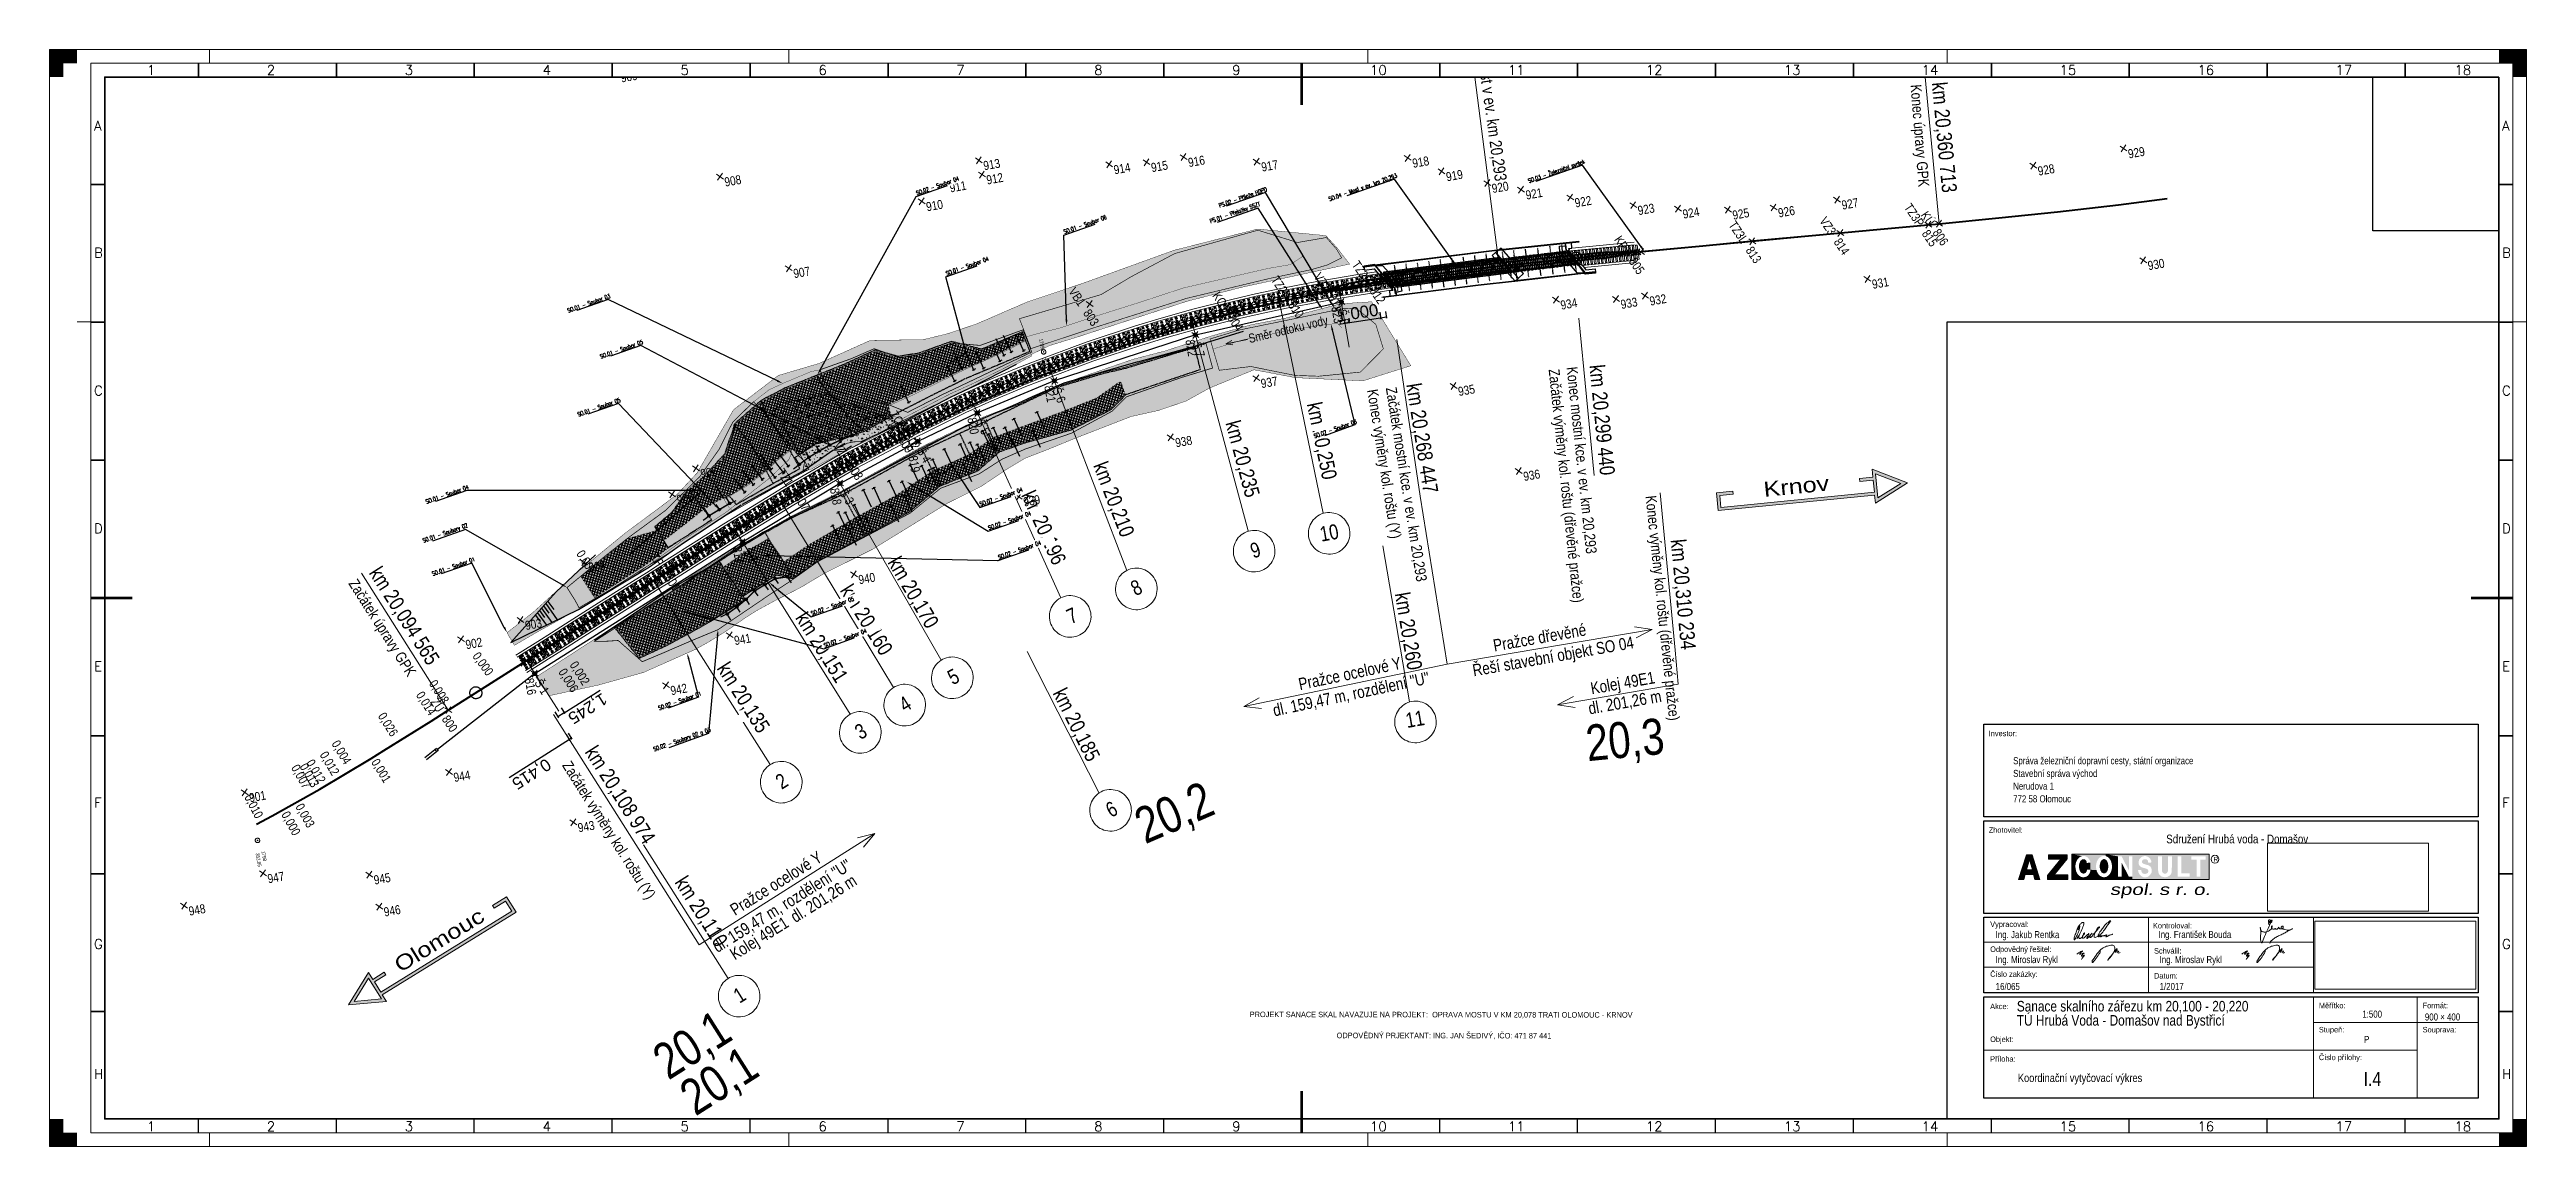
# Paper-space layout 'I.4 Koordinační výkres stavby' of a CAD drawing. Header units: millimetres. Extents: x 1 to 899, y 1 to 399.
# The model-space entities are those that its viewports show. They can reach past a viewport. Long polylines and large blocks are cut down to what shows.
import ezdxf
from ezdxf import colors
from ezdxf.entities.mleader import LeaderData, LeaderLine
from ezdxf.enums import TextEntityAlignment as Align
from ezdxf.math import Vec2, Vec3

# ---------------------------------------------------------------- set-up
doc = ezdxf.new("R2010")
doc.units = ezdxf.units.MM
doc.header["$PDMODE"] = 3
doc.header["$PDSIZE"] = 0.5
for name, pattern in [('ACAD_ISO02W100', [15, 12, -3]), ('ACAD_ISO05W100', [33, 24, -3, 0, -3, 0, -3]), ('ACAD_ISO10W100', [18, 12, -3, 0, -3]), ('DASHDOT', [1, 0.5, -0.25, 0, -0.25]), ('DASHED', [19.05, 12.7, -6.35])]:
    doc.linetypes.add(name, pattern=pattern)
for name, color, linetype, lineweight in [('- rozpisky -', 7, 'Continuous', 0), ('102 pomocné měřické body', 1, 'Continuous', 13), ('drážní pozemek body', 1, 'Continuous', 18), ('kladečák', 2, 'Continuous', 15), ('MOST PILIRE', 7, 'Continuous', 15), ('odvodnění', 5, 'Continuous', 0), ('PODÉLNÝ PROFIL', 1, 'Continuous', 15), ('popis PP', 1, 'Continuous', 15), ('původní osa', 30, 'Continuous', 15), ('Svršek', 1, 'Continuous', 18), ('Svršek popis', 1, 'Continuous', 18), ('tvar svršku', 1, 'Continuous', 13), ('Vytyčovací výkres', 5, 'Continuous', 15), ('Vytyčovací výkres - typ bodu', 5, 'Continuous', 15), ('Vytyčovací výkres _čísla bodů', 5, 'Continuous', 15), ('Ypražce', 1, 'Continuous', 13), ('řezy - značení', 5, 'Continuous', 0), ('Šedivý', 9, 'Continuous', 20), ('ŠEDIVÝ -UKRYTO', 5, 'Continuous', 15)]:
    doc.layers.add(name, color=color, linetype=linetype, lineweight=lineweight)
for name, color, linetype in [('_SO-04', 10, 'Continuous'), ('RED', 1, 'Continuous'), ('skály', 8, 'Continuous'), ('SO 04', 3, 'Continuous'), ('Soubor 05 Těžký ochranný plot', 82, 'Continuous'), ('tabulka', 7, 'Continuous')]:
    doc.layers.add(name, color=color, linetype=linetype)
doc.layers.add('výřez', color=7, linetype='Continuous', plot=False)
doc.styles.add('ARIAL', font='arial.ttf')
doc.styles.add('Rozpiska_Romans', font='romans.shx', dxfattribs={"width": 0.8, "height": 2.5})
doc.styles.get("Standard").update_dxf_attribs({"font": 'arial.ttf'})
doc.styles.add('Standard 1_500', font='romans.shx', dxfattribs={"width": 0.65, "height": 0.7})
doc.styles.add('Style-Arial I 0.17453', font='arial.ttf', dxfattribs={"oblique": 10})
doc.styles.add('Style-cs_Working', font='cs_Working.shx')
doc.dimstyles.new('Kóty příčné řezy', dxfattribs={"dimtxt": 2, "dimasz": 0.3, "dimexe": 0.15, "dimexo": 0.6, "dimgap": 0.1, "dimtad": 1, "dimdec": 3, "dimzin": 0, "dimtxsty": 'Standard', "dimblk": 'ARCHTICK', "dimcen": 0.09, "dimadec": 0, "dimazin": 0, "dimtfac": 1, "dimtdec": 3, "dimtofl": 0, "dimtmove": 0, "dimatfit": 3, "dimldrblk": 'ARCHTICK', "dimfxl": 1, "dimfxlon": 1, "dimtfillclr": 256, "dimtolj": 1, "dimtzin": 0, "dimarcsym": 0})
picture_1 = doc.add_image_def('image1.png', size_in_pixel=(768, 324))
picture_2 = doc.add_image_def('image2.png', size_in_pixel=(768, 324))
pattern_1 = [(288.94733, (-532345.07127, -1114032.82954), (0.6530751, -0.5687644), [0.5, -1]), (48.94733, (-532345.07127, -1114032.82954), (0.16602684, 0.8499618), [0.5, -1]), (348.94733, (-532345.07127, -1114032.82954), (0.81910195, 0.28119744), [-1, 0.5])]

psp = doc.layouts.new('I.4 Koordinační výkres stavby')

# ---------------------------------------------------------------- texts
at = {"layer": '- rozpisky -', "color": 5, "linetype": 'Continuous', "lineweight": 0, "style": 'Style-cs_Working'}
psp.add_text('R', height=1.74, rotation=359.95393, dxfattribs=at).set_placement((785.41, 105.21), align=Align.MIDDLE_LEFT)
at = {"layer": '- rozpisky -', "color": 5, "linetype": 'Continuous', "lineweight": 0, "style": 'Style-Arial I 0.17453', "oblique": 10, "width": 1.333213}
psp.add_text('spol. s r. o.', height=4.005, rotation=359.95393, dxfattribs=at).set_placement((766.08, 94.25), align=Align.MIDDLE_CENTER)
at = {"layer": '- rozpisky -', "lineweight": 13, "attachment_point": 7, "style": 'Rozpiska_Romans'}
for s, insert, char_height, line_spacing_factor in [('\\fArial|b0|i0|c238238|p39;\\H1x;\\W0.8;Investor:', (703.94, 149.8), 2, 0.6), ('{\\fArial|b0|i0|c238238|p39;Správa železniční dopravní cesty, státní organizace \\PStavební správa východ\\PNerudova 1\\P772 58 Olomouc}', (712.78, 125.8), 2.56, 1.08), ('\\fArial|b0|i0|c238238|p39;\\H1x;\\W0.8;Zhotovitel:', (703.94, 114.78), 2, 0.6), ('\\fArial|b0|i0|c238238|p39;\\H1x;\\W0.8;Sdružení Hrubá voda - Domašov', (768.29, 110.93), 3.1616, 1.02), ('\\fArial|b0|i0|c238238|p39;\\H1x;\\W0.8;Vypracoval:', (704.45, 80.04), 2, 0.6), ('\\fArial|b0|i0|c238238|p39;\\H1x;\\W0.8;Kontroloval:', (763.47, 80.1), 2, 0.6), ('\\fArial|b0|i0|c238238|p39;\\H1x;\\W0.8;Odpovědný řešitel:', (704.45, 70.98), 2, 0.6), ('{\\fArial|b0|i0|c238|p39;Ing. Jakub Rentka}', (706.45, 75.83), 2.56, 0.6), ('\\fArial|b0|i0|c238238|p39;\\H1x;\\W0.8;Schválil:', (763.86, 70.95), 2, 0.6), ('{\\fArial|b0|i0|c238|p39;Ing. František Bouda}', (765.47, 75.89), 2.56, 0.6), ('\\fArial|b0|i0|c238238|p39;\\H1x;\\W0.8;Číslo zakázky:', (704.45, 61.96), 2, 0.6), ('{\\fArial|b0|i0|c238|p39;Ing. Miroslav Rykl}', (706.45, 66.77), 2.56, 0.6), ('\\fArial|b0|i0|c238238|p39;\\H1x;\\W0.8;Datum:', (763.86, 61.93), 2, 0.6), ('{\\fArial|b0|i0|c238|p39;Ing. Miroslav Rykl}', (765.86, 66.77), 2.56, 0.6), ('\\fArial|b0|i0|c238238|p39;\\H1x;\\W0.8;16/065', (706.45, 57.75), 2.56, 0.6), ('\\fArial|b0|i0|c238238|p39;\\H1x;\\W0.8;Sanace skalního zářezu km 20,100 - 20,220 \\PTÚ Hrubá Voda - Domašov nad Bystřicí', (714.12, 43.72), 3.84, 0.8), ('{\\fArial|b0|i0|c238238|p39;1/2017}', (765.86, 57.75), 2.56, 0.6), ('\\fArial|b0|i0|c238238|p39;\\H1x;\\W0.8;Akce:', (704.45, 50.83), 2, 0.6), ('\\fArial|b0|i0|c238238|p39;\\H1x;\\W0.8;Měřítko:', (823.63, 51.13), 2, 0.6), ('{\\fArial|b0|i0|c238238|p39;1:500}', (839.36, 47.74), 2.56, 0.6), ('\\fArial|b0|i0|c238238|p39;\\H1x;\\W0.8;Formát:', (861.24, 51.13), 2, 0.6), ('{\\fArial|b0|i0|c238|p39;900 × 400}', (862.05, 46.69), 2.56, 0.6), ('\\fArial|b0|i0|c238238|p39;\\H1x;\\W0.8;Objekt:', (704.45, 38.32), 2, 0.6), ('\\fArial|b0|i0|c238238|p39;\\H1x;\\W0.8;Stupeň:', (823.63, 41.81), 2, 0.6), ('{\\fArial|b0|i0|c238238|p39;P}', (840.01, 38.6), 2.56, 0.6), ('\\fArial|b0|i0|c238238|p39;\\H1x;\\W0.8;Souprava:', (861.24, 41.81), 2, 0.6), ('\\fArial|b0|i0|c238238|p39;\\H1x;\\W0.8;Příloha:', (704.45, 31.76), 2, 0.6), ('\\fArial|b0|i0|c238238|p39;\\H1x;\\W0.8;Číslo přílohy:', (823.63, 31.76), 2, 0.6), ('{\\fArial|b0|i0|c238|p39;I.4}', (839.86, 22.99), 5.12, 0.6)]:
    psp.add_mtext(s, dxfattribs=dict(at, insert=insert, char_height=char_height, line_spacing_factor=line_spacing_factor))
at = {"layer": '- rozpisky -', "lineweight": 13, "insert": (714.49, 23.51), "char_height": 3, "attachment_point": 7, "style": 'Rozpiska_Romans'}
psp.add_mtext('{\\fArial|b0|i0|c238238|p39;Koordinační vytyčovací výkres}', dxfattribs=at)
at = {"layer": 'tabulka', "lineweight": 35, "char_height": 3.5, "width": 3, "attachment_point": 1}
for s, insert in [('{\\Fromans.shx|c238;1}', (36.23, 393.14)), ('{\\Fromans.shx|c238;2}', (79.65, 393.14)), ('{\\Fromans.shx|c238;3}', (129.65, 393.14)), ('{\\Fromans.shx|c238;4}', (179.65, 393.14)), ('{\\Fromans.shx|c238;5}', (229.65, 393.14)), ('{\\Fromans.shx|c238;6}', (279.65, 393.14)), ('{\\Fromans.shx|c238;7}', (329.65, 393.14)), ('{\\Fromans.shx|c238;8}', (379.65, 393.14)), ('{\\Fromans.shx|c238;9}', (429.65, 393.14)), ('{\\Fromans.shx|c238;10}', (479.65, 393.14)), ('{\\Fromans.shx|c238;11}', (529.65, 393.14)), ('{\\Fromans.shx|c238;12}', (579.65, 393.14)), ('{\\Fromans.shx|c238;13}', (629.65, 393.14)), ('{\\Fromans.shx|c238;14}', (679.65, 393.14)), ('{\\Fromans.shx|c238;15}', (729.65, 393.14)), ('{\\Fromans.shx|c238;16}', (779.65, 393.14)), ('{\\Fromans.shx|c238;17}', (829.65, 393.14)), ('{\\Fromans.shx|c238;18}', (872.81, 393.14)), ('{\\Fromans.shx|c238;A}', (17.03, 372.91)), ('{\\Fromans.shx|c238;A}', (890.03, 372.91)), ('{\\Fromans.shx|c238;B}', (17.03, 326.9)), ('{\\Fromans.shx|c238;B}', (890.03, 326.9)), ('{\\Fromans.shx|c238;C}', (17.03, 276.9)), ('{\\Fromans.shx|c238;C}', (890.03, 276.9)), ('{\\Fromans.shx|c238;D}', (17.03, 226.9)), ('{\\Fromans.shx|c238;D}', (890.03, 226.9)), ('{\\Fromans.shx|c238;E}', (17.03, 176.9)), ('{\\Fromans.shx|c238;E}', (890.03, 176.9)), ('{\\Fromans.shx|c238;F}', (17.03, 127.48)), ('{\\Fromans.shx|c238;F}', (890.03, 127.48)), ('{\\Fromans.shx|c238;G}', (17.03, 76.23)), ('{\\Fromans.shx|c238;G}', (890.03, 76.23)), ('{\\Fromans.shx|c238;H}', (17.03, 29.08)), ('{\\Fromans.shx|c238;H}', (890.03, 29.08)), ('{\\Fromans.shx|c238;1}', (36.23, 10.08)), ('{\\Fromans.shx|c238;2}', (79.65, 10.08)), ('{\\Fromans.shx|c238;3}', (129.65, 10.08)), ('{\\Fromans.shx|c238;4}', (179.65, 10.08)), ('{\\Fromans.shx|c238;5}', (229.65, 10.08)), ('{\\Fromans.shx|c238;6}', (279.65, 10.08)), ('{\\Fromans.shx|c238;7}', (329.65, 10.08)), ('{\\Fromans.shx|c238;8}', (379.65, 10.08)), ('{\\Fromans.shx|c238;9}', (429.65, 10.08)), ('{\\Fromans.shx|c238;10}', (479.65, 10.08)), ('{\\Fromans.shx|c238;11}', (529.65, 10.08)), ('{\\Fromans.shx|c238;12}', (579.65, 10.08)), ('{\\Fromans.shx|c238;13}', (629.65, 10.08)), ('{\\Fromans.shx|c238;14}', (679.65, 10.08)), ('{\\Fromans.shx|c238;15}', (729.65, 10.08)), ('{\\Fromans.shx|c238;16}', (779.65, 10.08)), ('{\\Fromans.shx|c238;17}', (829.65, 10.08)), ('{\\Fromans.shx|c238;18}', (872.81, 10.08))]:
    psp.add_mtext(s, dxfattribs=dict(at, insert=insert))
at = {"layer": 'Šedivý', "color": 1, "ltscale": 0.5, "width": 0.8}
for s, p in [('PROJEKT SANACE SKAL NAVAZUJE NA PROJEKT:  OPRAVA MOSTU V KM 20,078 TRATI OLOMOUC - KRNOV', (505.4, 47.86)), ('ODPOVĚDNÝ PRJEKTANT: ING. JAN ŠEDIVÝ, IČO: 471 87 441', (506.44, 40.26))]:
    psp.add_text(s, height=2, rotation=359.91488, dxfattribs=at).set_placement(p, align=Align.CENTER)

msp = doc.modelspace()

# ---------------------------------------------------------------- texts
at = {"layer": '102 pomocné měřické body', "color": 1, "linetype": 'Continuous', "style": 'Style-cs_Working', "width": 0.75}
for s, p in [('1799', (-532561.5356, -1113841.2217)), ('1798', (-532499.9702, -1113983.5972))]:
    msp.add_text(s, height=0.6, dxfattribs=at).set_placement(p, align=Align.TOP_LEFT)
at = {"layer": '102 pomocné měřické body', "linetype": 'Continuous', "style": 'Style-cs_Working', "width": 0.75}
for s, p in [('356.42', (-532558.2477, -1113841.285)), ('352.85', (-532499.8116, -1113984.6135))]:
    msp.add_text(s, height=0.6, dxfattribs=at).set_placement(p, align=Align.TOP_LEFT)
at = {"layer": 'drážní pozemek body', "width": 0.8}
for s, p in [('929', (-532561.1346, -1113657.8389)), ('930', (-532542.2227, -1113657.8389)), ('928', (-532560.92, -1113673.14)), ('931', (-532547.14, -1113703.61)), ('927', (-532561.0129, -1113706.2952)), ('926', (-532561.57, -1113716.95)), ('925', (-532562.52, -1113724.5)), ('924', (-532564.13, -1113732.64)), ('923', (-532566.015, -1113739.9)), ('932', (-532550.815, -1113740.575)), ('933', (-532551.11, -1113745.42)), ('922', (-532569.09, -1113750.01)), ('921', (-532571.8, -1113757.84)), ('934', (-532552.73, -1113755.31)), ('920', (-532573.85, -1113763.195)), ('936', (-532525.7, -1113766.36)), ('919', (-532577.1, -1113770.365)), ('918', (-532580.29, -1113775.51)), ('935', (-532541.53, -1113774.6)), ('917', (-532584.04, -1113800.39)), ('937', (-532548.5325, -1113806.73)), ('916', (-532586.9, -1113812.27)), ('915', (-532587.1345, -1113818.4871)), ('914', (-532587.86, -1113824.68)), ('938', (-532541.2989, -1113822.4723)), ('913', (-532592.3, -1113845.94)), ('912', (-532589.8713, -1113845.8504)), ('939', (-532535.9725, -1113849.11)), ('911', (-532589.64, -1113852.12)), ('910', (-532587.22, -1113856.51)), ('940', (-532527.9893, -1113878.4124)), ('907', (-532580.09, -1113880.23)), ('908', (-532597.11, -1113888.88)), ('909', (-532617.2, -1113902.89)), ('906', (-532549.95, -1113901.26)), ('941', (-532521.6, -1113900.5475)), ('905', (-532546.38, -1113905.91)), ('942', (-532515.2275, -1113912.45)), ('904', (-532537.7721, -1113922.3113)), ('943', (-532495.4013, -1113931.6121)), ('903', (-532530.12, -1113934.4175)), ('902', (-532528.7025, -1113944.73)), ('944', (-532507.26, -1113950.54)), ('945', (-532492.74, -1113966.59)), ('946', (-532487.205, -1113965.87)), ('901', (-532509.8365, -1113984.6474)), ('947', (-532496.02, -1113983.98)), ('948', (-532492.9905, -1113997.8576)), ('900', (-532501.28, -1114017.72)), ('949', (-532489.8725, -1114016.3704))]:
    msp.add_text(s, height=1.5, rotation=90, dxfattribs=at).set_placement(p, align=Align.TOP_LEFT)
at = {"layer": 'kladečák', "color": 5, "ltscale": 0.5, "width": 0.8}
for s, rotation, p in [('Kolej 49E1', 89.984947, (-532487.248, -1113761.4481, -36.7226)), ('dl. 201,26 m', 89.984947, (-532484.0161, -1113762.3929, -36.7226)), ('dl. 201,26 m', 112, (-532472.7517, -1113898.6967)), ('Kolej 49E1', 112, (-532468.37, -1113909.706))]:
    msp.add_text(s, height=2, rotation=rotation, dxfattribs=at).set_placement(p)
at = {"layer": 'kladečák', "color": 1, "ltscale": 0.5, "width": 0.8}
for s, rotation, p in [('Řeší stavební objekt SO 04', 90, (-532493.6125, -1113780.2863)), ('Pražce dřevěné', 90, (-532497.0952, -1113776.1841)), ('dl. 159,47 m, rozdělení "U"', 92, (-532492.8072, -1113814.1495)), ('Pražce ocelové Y', 92, (-532496.3628, -1113809.1897)), ('dl. 159,47 m, rozdělení "U"', 112, (-532470.0977, -1113912.3432)), ('Pražce ocelové Y', 112, (-532475.662, -1113908.3968))]:
    msp.add_text(s, height=2, rotation=rotation, dxfattribs=at).set_placement(p)
at = {"layer": 'PODÉLNÝ PROFIL', "width": 0.8}
msp.add_text('SO 04', height=2, rotation=88.395591, dxfattribs=at).set_placement((-532600.0715, -1113758.8917), align=Align.TOP_RIGHT)
at = {"layer": 'popis PP', "color": 1, "char_height": 2.5, "width": 39.816067, "attachment_point": 5, "style": 'ARIAL'}
for s, insert, rotation in [('{\\W1.2;Krnov}', (-532515.4732, -1113721.8802), 85.688848), ('{\\W1.2;Olomouc}', (-532480.2472, -1113957.6087), 111.629612)]:
    msp.add_mtext(s, dxfattribs=dict(at, insert=insert, rotation=rotation))
at = {"layer": 'Svršek', "width": 0.8}
msp.add_text('Most v ev. km 20,293', height=2, rotation=357.918558, dxfattribs=at).set_placement((-532574.0689, -1113760.4821), align=Align.TOP_RIGHT)
at = {"layer": 'Svršek popis', "color": 1, "width": 0.8}
for s, rotation, p in [('km 20,360 713', 355.406827, (-532559.3289, -1113689.4668)), ('km 20,094 565', 22.34627, (-532525.4687, -1113951.5661))]:
    msp.add_text(s, height=2.5, rotation=rotation, dxfattribs=at).set_placement(p, align=Align.RIGHT)
at = {"layer": 'Svršek popis', "color": 1, "ltscale": 0.5, "width": 0.8}
for s, rotation, p in [('Konec úpravy GPK', 354.488293, (-532578.0201, -1113691.5344)), ('Konec výměny kol. roštu (Y)', 359, (-532543.6588, -1113789.4953)), ('Začátek výměny kol. roštu (Y)', 22.34627, (-532505.3841, -1113932.4591)), ('Začátek úpravy GPK', 22.34627, (-532541.415, -1113962.2439))]:
    msp.add_text(s, height=1.8, rotation=rotation, dxfattribs=at).set_placement(p)
at = {"layer": 'Svršek popis', "color": 1, "width": 0.8}
for s, height, rotation, p in [('km 20,310 234', 2.5, 355.406827, (-532510.3065, -1113744.0431, -36.7226)), ('Konec výměny kol. roštu (dřevěné pražce)', 1.8, 356, (-532518.2213, -1113746.9033)), ('km 20,299 440', 2.5, 355.599233, (-532541.2873, -1113752.3256, 356.4675)), ('Konec mostní kce. v ev. km 20,293', 1.8, 356, (-532541.6313, -1113756.1162)), ('Začátek výměny kol. roštu (dřevěné pražce)', 1.8, 356, (-532541.7913, -1113759.1318)), ('km 20,268 447', 2.5, 359, (-532543.4451, -1113782.9175)), ('Začátek mostní kce. v ev. km 20,293', 1.8, 359, (-532543.4619, -1113786.3766)), ('km 20,108 974', 2.5, 22.34627, (-532506.9405, -1113928.3708))]:
    msp.add_text(s, height=height, rotation=rotation, dxfattribs=at).set_placement(p)
for s, rotation, p in [('20,3', 85.57913, (-532475.893, -1113757.5438)), ('20,2', 103.326431, (-532477.0638, -1113832.6851)), ('20,1', 112.34627, (-532453.0592, -1113918.0473))]:
    msp.add_text(s, height=6, rotation=rotation, dxfattribs=at).set_placement(p, align=Align.CENTER)
at = {"layer": 'Vytyčovací výkres - typ bodu', "width": 0.8}
for s, p in [('TZ3P', (-532554.9951, -1113693.1746)), ('KÚ', (-532554.8511, -1113691.3821)), ('VZ3', (-532556.1749, -1113707.8603)), ('TZ3L', (-532557.3548, -1113722.546)), ('KP1', (-532558.9211, -1113742.043)), ('TZ2P', (-532561.562, -1113785.4122)), ('VZ2', (-532561.6489, -1113792.4311)), ('TZ2L', (-532561.5897, -1113799.1854)), ('KO1', (-532561.1888, -1113809.4971)), ('VB1', (-532566.2312, -1113833.0347)), ('TZ1P', (-532550.7509, -1113867.1076)), ('ZO1', (-532551.1085, -1113865.9408)), ('VZ1', (-532547.7742, -1113876.1721)), ('TZ1L', (-532544.2799, -1113885.7967)), ('ZP1', (-532534.8581, -1113909.3546)), ('ZÚ', (-532518.1563, -1113949.9843))]:
    msp.add_text(s, height=1.5, rotation=24, dxfattribs=at).set_placement(p, align=Align.TOP_RIGHT)
for s, p in [('815', (-532553.8989, -1113692.6865)), ('814', (-532555.0787, -1113707.3722)), ('813', (-532556.2585, -1113722.0579)), ('812', (-532560.4658, -1113784.9241)), ('811', (-532560.5526, -1113791.943)), ('810', (-532560.4934, -1113798.6973)), ('809', (-532549.6546, -1113866.6195)), ('808', (-532546.6779, -1113875.684)), ('807', (-532543.1837, -1113885.3086))]:
    msp.add_text(s, height=1.5, rotation=24, dxfattribs=at).set_placement(p, align=Align.TOP_LEFT)
at = {"layer": 'Vytyčovací výkres _čísla bodů', "width": 0.8}
for s, p in [('806', (-532553.7549, -1113690.894)), ('805', (-532557.8249, -1113741.5549)), ('804', (-532560.0925, -1113809.009)), ('803', (-532565.135, -1113832.5466)), ('802', (-532550.0123, -1113865.4528)), ('801', (-532533.7619, -1113908.8665)), ('800', (-532517.0601, -1113949.4962))]:
    msp.add_text(s, height=1.5, rotation=24, dxfattribs=at).set_placement(p, align=Align.TOP_LEFT)
for s, p in [('823', (-532558.2704, -1113791.4741)), ('822', (-532557.0828, -1113816.3703)), ('821', (-532553.629, -1113840.8458)), ('820', (-532550.5954, -1113854.3912)), ('819', (-532546.0317, -1113865.1591)), ('818', (-532542.9798, -1113878.9626)), ('817', (-532536.1792, -1113896.6448)), ('816', (-532520.6348, -1113934.5339))]:
    msp.add_text(s, height=1.5, dxfattribs=at).set_placement(p, align=Align.TOP_LEFT)
at = {"layer": 'řezy - značení', "width": 0.8}
for s, height, rotation, p in [('km 20,260', 2.5, 359.494636, (-532509.4633, -1113790.8408)), ('Š 8', 1.5, 1.685988, (-532557.6041, -1113792.0593)), ('11', 2.5, 89.989797, (-532487.0634, -1113792.7177, -353.018)), ('Směr odtoku vody ', 1.5, 93.37138, (-532554.771, -1113807.3901)), ('km 20,250 ', 2.5, 1.685988, (-532543.135, -1113799.7951)), ('10', 2.5, 90.249362, (-532520.1099, -1113801.3954, -353.018)), ('km 20,235 ', 2.5, 5.090854, (-532542.3735, -1113813.7025)), ('9', 2.5, 97.68845, (-532519.3242, -1113813.0487, -353.018)), ('Š 7', 1.5, 6.776843, (-532556.343, -1113816.8396)), ('km 20,210', 2.5, 10.973584, (-532539.2494, -1113836.6331)), ('8', 2.5, 106, (-532516.5347, -1113833.4654, -353.018)), ('Š 6', 1.5, 12.501114, (-532552.8206, -1113841.1674)), ('6', 2.5, 108, (-532480.872, -1113843.8924, -353.018)), ('km 20,196', 2.5, 14.272337, (-532536.4688, -1113849.3131)), ('7', 2.5, 104.311038, (-532513.7989, -1113844.8662, -353.018)), ('km 20,185', 2.5, 16.595195, (-532503.0752, -1113849.8791)), ('Š 5', 1.5, 15.958325, (-532549.7499, -1113854.6368)), ('Š 4', 1.5, 18.573019, (-532546.7731, -1113865.1609)), ('km 20,170', 2.5, 20.340223, (-532529.2864, -1113873.204)), ('5', 2.5, 108, (-532507.1982, -1113866.0116, -353.018)), ('km 20,160', 2.5, 22, (-532526.0521, -1113881.8425)), ('4', 2.5, 112, (-532504.0976, -1113874.6161, -353.018)), ('Š 3', 1.5, 21.502301, (-532542.0884, -1113879.0661)), ('km 20,151', 2.5, 22, (-532522.8537, -1113889.9567)), ('3', 2.5, 109.072916, (-532500.9042, -1113882.747, -353.018)), ('Š 2', 1.5, 23.685414, (-532535.2644, -1113896.6854)), ('2', 2.5, 112, (-532495.0058, -1113897.0872, -353.018)), ('km 20,135 ', 2.5, 22.34627, (-532516.8355, -1113904.2996)), ('1', 2.5, 112, (-532461.1287, -1113910.1908)), ('km 20,110 ', 2.5, 22.346271, (-532482.9585, -1113917.4031, 353.018)), ('Š 1', 1.5, 22.469429, (-532519.7368, -1113934.6121))]:
    msp.add_text(s, height=height, rotation=rotation, dxfattribs=at).set_placement(p)
at = {"layer": 'ŠEDIVÝ -UKRYTO', "color": 7, "width": 0.8}
msp.add_text('20,1', height=6, rotation=112.34627, dxfattribs=at).set_placement((-532446.3755, -1113914.6611), align=Align.CENTER)
for s, rotation, p in [('0,007', 22.34627, (-532539.692, -1113924.0074, 354.289)), ('0,002', 22.346273, (-532521.6536, -1113928.311)), ('0,006', 22.346269, (-532520.8096, -1113930.3644)), ('0,000', 25.997966, (-532525.8807, -1113944.0207)), ('0,008', 22.345079, (-532522.6587, -1113951.935)), ('0,014', 22.302212, (-532521.1495, -1113954.3835)), ('0,026', 21.952128, (-532518.8015, -1113961.2405)), ('0,001', 21.487786, (-532511.4315, -1113963.6793)), ('0,004', 20.987844, (-532515.6054, -1113969.6426)), ('0,012', 20.538075, (-532514.1337, -1113971.9056)), ('0,012', 20.202674, (-532513.2217, -1113974.3631)), ('0,007', 19.64639, (-532512.8329, -1113976.9656)), ('0,013', 19.838897, (-532512.7944, -1113975.5367)), ('0,003', 19.124021, (-532506.328, -1113977.3843)), ('0,000', 18.590254, (-532505.4628, -1113979.9175)), ('0,010', 17.768831, (-532509.3767, -1113985.4977))]:
    msp.add_text(s, height=1.5, rotation=rotation, dxfattribs=at).set_placement(p)

# ---------------------------------------------------------------- blocks, each defined once
blk = doc.blocks.new('_ARCHTICK')
at = {"color": 0, "linetype": 'ByBlock', "const_width": 0.15}
blk.add_lwpolyline([(-0.5, -0.5), (0.5, 0.5)], dxfattribs=at)
blk = doc.blocks.new('*D34')
at = {"layer": 'Defpoints', "color": 0}
for p in [(-532513.45, -1113931.68), (-532523.84, -1113934.6), (-532523.37, -1113935.76)]:
    blk.add_point(p, dxfattribs=at)
at = {"layer": 'kladečák', "color": 0, "lineweight": -2}
for p, q in [((-532513.92, -1113930.53), (-532516.62, -1113923.98)), ((-532514.85, -1113930.91), (-532513.79, -1113930.47)), ((-532514.38, -1113932.06), (-532513.31, -1113931.62)), ((-532513.92, -1113930.53), (-532513.45, -1113931.68))]:
    blk.add_line(p, q, dxfattribs=at)
at = {"layer": 'kladečák', "color": 0, "lineweight": -2, "xscale": 0.3, "yscale": 0.3, "zscale": 0.3}
for p, rotation in [((-532513.92, -1113930.53), 112.3462702138352), ((-532513.45, -1113931.68), 292.3462702138352)]:
    blk.add_blockref('_ARCHTICK', p, dxfattribs=dict(at, rotation=rotation))
at = {"layer": 'kladečák', "color": 0, "insert": (-532514.12, -1113926.62), "char_height": 2, "attachment_point": 5, "rotation": 292.3463}
blk.add_mtext('\\A1;1,245', dxfattribs=at)
blk = doc.blocks.new('*D35')
at = {"layer": 'Defpoints', "color": 0}
for p in [(-532509.39, -1113930.46), (-532523.37, -1113935.76), (-532523.21, -1113936.14)]:
    blk.add_point(p, dxfattribs=at)
at = {"layer": 'kladečák', "color": 0, "lineweight": -2}
for p, q in [((-532510.47, -1113930.46), (-532509.41, -1113930.02)), ((-532510.32, -1113930.84), (-532509.25, -1113930.4)), ((-532509.55, -1113930.08), (-532509.39, -1113930.46)), ((-532509.39, -1113930.46), (-532504.88, -1113941.43))]:
    blk.add_line(p, q, dxfattribs=at)
at = {"layer": 'kladečák', "color": 0, "lineweight": -2, "xscale": 0.3, "yscale": 0.3, "zscale": 0.3}
for p, rotation in [((-532509.55, -1113930.08), 112.3462702196717), ((-532509.39, -1113930.46), 292.3462702196717)]:
    blk.add_blockref('_ARCHTICK', p, dxfattribs=dict(at, rotation=rotation))
at = {"layer": 'kladečák', "color": 0, "insert": (-532505, -1113937.72), "char_height": 2, "attachment_point": 5, "rotation": 292.3463}
blk.add_mtext('\\A1;0,415', dxfattribs=at)
blk = doc.blocks.new('Z$W@#75726B7D')
at = {"layer": 'Ypražce'}
for p, q in [((0, 2.3), (0, 1.98)), ((0, 1.84), (0, 0.46)), ((0, 0.32), (0, 0)), ((0.14, 2.3), (0.14, 2.09)), ((0.14, 0.56), (0.14, 1.74)), ((0.14, 0.21), (0.14, 0)), ((0.19, 2.3), (0.19, 2.09)), ((0.19, 1.74), (0.19, 1.5)), ((0.19, 0.21), (0.19, 0)), ((0.33, 2.3), (0.33, 1.98)), ((0.33, 1.95), (0.41, 1.95)), ((0.33, 1.9), (0.41, 1.9)), ((0.33, 1.84), (0.33, 1.5)), ((0.55, 2.3), (0.55, 2.09)), ((0.6, 2.3), (0.6, 2.09)), ((0.6, 1.74), (0.6, 1.5)), ((0.74, 2.3), (0.74, 1.98)), ((0.74, 1.84), (0.74, 1.5))]:
    blk.add_line(p, q, dxfattribs=at)
at = {"layer": 'Ypražce', "lineweight": 9, "ltscale": 0.005}
blk.add_line((0.16, 0), (0.16, 2.3), dxfattribs=at)
at = {"layer": 'Ypražce'}
for points in [[(0.07, 2.18), (0.07, 2.27, 0.274795), (0.06, 2.29), (0.06, 2.29), (0, 2.29, -0.296181), (0, 2.3), (0, 2.3), (0.14, 2.3), (0.14, 2.3, -0.296181), (0.14, 2.29), (0.08, 2.29), (0.08, 2.29, 0.274795), (0.07, 2.27), (0.07, 2.18, 0.274795), (0.08, 2.16), (0.14, 2.16, -0.296181), (0.14, 2.15), (0.14, 2.15), (0, 2.15), (0, 2.15, -0.296181), (0, 2.16), (0.06, 2.16), (0.06, 2.16, 0.274795)], [(0.07, 0.12), (0.07, 0.03, -0.274795), (0.06, 0.01), (0.06, 0.01), (0, 0.01, 0.296181), (0, 0), (0, 0), (0.14, 0), (0.14, 0, 0.296181), (0.14, 0.01), (0.08, 0.01), (0.08, 0.01, -0.274795), (0.07, 0.03), (0.07, 0.12, -0.274795), (0.08, 0.14), (0.14, 0.14, 0.296181), (0.14, 0.15), (0.14, 0.15), (0, 0.15), (0, 0.15, 0.296181), (0, 0.14), (0.06, 0.14), (0.06, 0.14, -0.274795)], [(0.26, 2.18), (0.26, 2.27, -0.274795), (0.27, 2.29), (0.27, 2.29), (0.33, 2.29, 0.296181), (0.33, 2.3), (0.33, 2.3), (0.19, 2.3), (0.19, 2.3, 0.296181), (0.19, 2.29), (0.25, 2.29), (0.25, 2.29, -0.274795), (0.26, 2.27), (0.26, 2.18, -0.274795), (0.25, 2.16), (0.19, 2.16, 0.296181), (0.19, 2.15), (0.19, 2.15), (0.33, 2.15), (0.33, 2.15, 0.296181), (0.33, 2.16), (0.27, 2.16), (0.27, 2.16, -0.274795)], [(0.26, 1.53), (0.26, 1.62, -0.274795), (0.27, 1.64), (0.27, 1.64), (0.33, 1.64, 0.296181), (0.33, 1.65), (0.33, 1.65), (0.19, 1.65), (0.19, 1.65, 0.296181), (0.19, 1.64), (0.25, 1.64), (0.25, 1.64, -0.274795), (0.26, 1.62), (0.26, 1.53, -0.274795), (0.25, 1.51), (0.19, 1.51, 0.296181), (0.19, 1.5), (0.19, 1.5), (0.33, 1.5), (0.33, 1.5, 0.296181), (0.33, 1.51), (0.27, 1.51), (0.27, 1.51, -0.274795)], [(0.26, 0.12), (0.26, 0.03, 0.274795), (0.27, 0.01), (0.27, 0.01), (0.33, 0.01, -0.296181), (0.33, 0), (0.33, 0), (0.19, 0), (0.19, 0, -0.296181), (0.19, 0.01), (0.25, 0.01), (0.25, 0.01, 0.274795), (0.26, 0.03), (0.26, 0.12, 0.274795), (0.25, 0.14), (0.19, 0.14, -0.296181), (0.19, 0.15), (0.19, 0.15), (0.33, 0.15), (0.33, 0.15, -0.296181), (0.33, 0.14), (0.27, 0.14), (0.27, 0.14, 0.274795)], [(0.48, 2.18), (0.48, 2.27, 0.274795), (0.47, 2.29), (0.47, 2.29), (0.42, 2.29, -0.296181), (0.41, 2.3), (0.41, 2.3), (0.55, 2.3), (0.55, 2.3, -0.296181), (0.55, 2.29), (0.5, 2.29), (0.5, 2.29, 0.274795), (0.49, 2.27), (0.49, 2.18, 0.274795), (0.5, 2.16), (0.55, 2.16, -0.296181), (0.55, 2.15), (0.55, 2.15), (0.41, 2.15), (0.41, 2.15, -0.296181), (0.42, 2.16), (0.47, 2.16), (0.47, 2.16, 0.274795)], [(0.68, 2.18), (0.68, 2.27, -0.274795), (0.69, 2.29), (0.69, 2.29), (0.74, 2.29, 0.296181), (0.74, 2.3), (0.74, 2.3), (0.6, 2.3), (0.6, 2.3, 0.296181), (0.61, 2.29), (0.66, 2.29), (0.66, 2.29, -0.274795), (0.67, 2.27), (0.67, 2.18, -0.274795), (0.66, 2.16), (0.61, 2.16, 0.296181), (0.6, 2.15), (0.6, 2.15), (0.74, 2.15), (0.74, 2.15, 0.296181), (0.74, 2.16), (0.69, 2.16), (0.69, 2.16, -0.274795)], [(0.68, 1.53), (0.68, 1.62, -0.274795), (0.69, 1.64), (0.69, 1.64), (0.74, 1.64, 0.296181), (0.74, 1.65), (0.74, 1.65), (0.6, 1.65), (0.6, 1.65, 0.296181), (0.61, 1.64), (0.66, 1.64), (0.66, 1.64, -0.274795), (0.67, 1.62), (0.67, 1.53, -0.274795), (0.66, 1.51), (0.61, 1.51, 0.296181), (0.6, 1.5), (0.6, 1.5), (0.74, 1.5), (0.74, 1.5, 0.296181), (0.74, 1.51), (0.69, 1.51), (0.69, 1.51, -0.274795)]]:
    blk.add_lwpolyline(points, format="xyb", close=True, dxfattribs=at)
for points in [[(0.21, 2.06), (0.24, 2.06), (0.24, 2.09), (0.09, 2.09), (0.09, 2.06), (0.12, 2.06)], [(0.23, 1.76), (0.24, 1.76), (0.24, 1.74), (0.09, 1.74), (0.09, 1.76), (0.1, 1.76)], [(0.1, 0.54), (0.09, 0.54), (0.09, 0.56), (0.24, 0.56), (0.24, 0.54), (0.23, 0.54)], [(0.12, 0.24), (0.09, 0.24), (0.09, 0.21), (0.24, 0.21), (0.24, 0.24), (0.21, 0.24)], [(0.33, 0), (0.33, 0.32)], [(0.41, 2.3), (0.41, 1.98)], [(0.63, 2.06), (0.65, 2.06), (0.65, 2.09), (0.5, 2.09), (0.5, 2.06), (0.53, 2.06)], [(0.63, 2.06), (0.65, 2.06), (0.65, 2.09), (0.5, 2.09), (0.5, 2.06), (0.53, 2.06)], [(0.65, 1.76), (0.65, 1.76), (0.65, 1.74), (0.5, 1.74), (0.5, 1.76), (0.51, 1.76)], [(0.65, 1.76), (0.65, 1.76), (0.65, 1.74), (0.5, 1.74), (0.5, 1.76), (0.51, 1.76)]]:
    blk.add_lwpolyline(points, dxfattribs=at)
for points in [[(0.41, 1.84), (0.41, 1.62, -0.072586), (0.39, 1.45), (0.22, 0.89, 0.072586), (0.19, 0.67), (0.19, 0.56)], [(0.33, 0.46), (0.33, 0.67, -0.072586), (0.36, 0.85), (0.52, 1.41, 0.072586), (0.55, 1.62), (0.55, 1.74)]]:
    blk.add_lwpolyline(points, format="xyb", dxfattribs=at)
blk = doc.blocks.new('Z$W@#62D3339C')
at = {"layer": 'Ypražce', "lineweight": 9}
for p, q in [((0, 2.3), (0, 1.5)), ((0.14, 2.3), (0.14, 2.09)), ((0.14, 1.74), (0.14, 1.5)), ((0.19, 2.3), (0.19, 2.09)), ((0.83, 1.96), (0.33, 1.96)), ((0.83, 1.91), (0.33, 1.91)), ((0.56, 0.21), (0.56, 0)), ((0.61, 0.21), (0.61, 0)), ((0.97, 2.3), (0.97, 2.09)), ((1.02, 2.3), (1.02, 2.09)), ((1.02, 1.74), (1.02, 1.5)), ((1.16, 2.3), (1.16, 1.98)), ((1.16, 1.84), (1.16, 1.5))]:
    blk.add_line(p, q, dxfattribs=at)
at = {"layer": 'Ypražce', "lineweight": 9, "ltscale": 0.005}
blk.add_line((0.58, 0), (0.58, 2.3), dxfattribs=at)
at = {"layer": 'Ypražce', "lineweight": 9}
for points in [[(0.07, 2.18), (0.07, 2.27, 0.274795), (0.06, 2.29), (0.06, 2.29), (0, 2.29, -0.296181), (0, 2.3), (0, 2.3), (0.14, 2.3), (0.14, 2.3, -0.296181), (0.14, 2.29), (0.08, 2.29), (0.08, 2.29, 0.274795), (0.07, 2.27), (0.07, 2.18, 0.274795), (0.08, 2.16), (0.14, 2.16, -0.296181), (0.14, 2.15), (0.14, 2.15), (0, 2.15), (0, 2.15, -0.296181), (0, 2.16), (0.06, 2.16), (0.06, 2.16, 0.274795)], [(0.07, 1.62), (0.07, 1.53, -0.274795), (0.06, 1.51), (0.06, 1.51), (0, 1.51, 0.296181), (0, 1.5), (0, 1.5), (0.14, 1.5), (0.14, 1.5, 0.296181), (0.14, 1.51), (0.08, 1.51), (0.08, 1.51, -0.274795), (0.07, 1.53), (0.07, 1.62, -0.274795), (0.08, 1.64), (0.14, 1.64, 0.296181), (0.14, 1.65), (0.14, 1.65), (0, 1.65), (0, 1.65, 0.296181), (0, 1.64), (0.06, 1.64), (0.06, 1.64, -0.274795)], [(0.26, 2.18), (0.26, 2.27, -0.274795), (0.27, 2.29), (0.27, 2.29), (0.33, 2.29, 0.296181), (0.33, 2.3), (0.33, 2.3), (0.19, 2.3), (0.19, 2.3, 0.296181), (0.19, 2.29), (0.25, 2.29), (0.25, 2.29, -0.274795), (0.26, 2.27), (0.26, 2.18, -0.274795), (0.25, 2.16), (0.19, 2.16, 0.296181), (0.19, 2.15), (0.19, 2.15), (0.33, 2.15), (0.33, 2.15, 0.296181), (0.33, 2.16), (0.27, 2.16), (0.27, 2.16, -0.274795)], [(0.48, 0.12), (0.48, 0.03, -0.274795), (0.47, 0.01), (0.47, 0.01), (0.42, 0.01, 0.296181), (0.42, 0), (0.42, 0), (0.56, 0), (0.56, 0, 0.296181), (0.55, 0.01), (0.5, 0.01), (0.5, 0.01, -0.274795), (0.49, 0.03), (0.49, 0.12, -0.274795), (0.5, 0.14), (0.55, 0.14, 0.296181), (0.56, 0.15), (0.56, 0.15), (0.42, 0.15), (0.42, 0.15, 0.296181), (0.42, 0.14), (0.47, 0.14), (0.47, 0.14, -0.274795)], [(0.68, 0.12), (0.68, 0.03, 0.274795), (0.69, 0.01), (0.69, 0.01), (0.74, 0.01, -0.296181), (0.75, 0), (0.75, 0), (0.61, 0), (0.61, 0, -0.296181), (0.61, 0.01), (0.66, 0.01), (0.66, 0.01, 0.274795), (0.67, 0.03), (0.67, 0.12, 0.274795), (0.66, 0.14), (0.61, 0.14, -0.296181), (0.61, 0.15), (0.61, 0.15), (0.75, 0.15), (0.75, 0.15, -0.296181), (0.74, 0.14), (0.69, 0.14), (0.69, 0.14, 0.274795)], [(0.9, 2.18), (0.9, 2.27, 0.274795), (0.89, 2.29), (0.89, 2.29), (0.83, 2.29, -0.296181), (0.83, 2.3), (0.83, 2.3), (0.97, 2.3), (0.97, 2.3, -0.296181), (0.97, 2.29), (0.91, 2.29), (0.91, 2.29, 0.274795), (0.9, 2.27), (0.9, 2.18, 0.274795), (0.91, 2.16), (0.97, 2.16, -0.296181), (0.97, 2.15), (0.97, 2.15), (0.83, 2.15), (0.83, 2.15, -0.296181), (0.83, 2.16), (0.89, 2.16), (0.89, 2.16, 0.274795)], [(1.09, 2.18), (1.09, 2.27, -0.274795), (1.1, 2.29), (1.1, 2.29), (1.16, 2.29, 0.296181), (1.16, 2.3), (1.16, 2.3), (1.02, 2.3), (1.02, 2.3, 0.296181), (1.02, 2.29), (1.08, 2.29), (1.08, 2.29, -0.274795), (1.09, 2.27), (1.09, 2.18, -0.274795), (1.08, 2.16), (1.02, 2.16, 0.296181), (1.02, 2.15), (1.02, 2.15), (1.16, 2.15), (1.16, 2.15, 0.296181), (1.16, 2.16), (1.1, 2.16), (1.1, 2.16, -0.274795)], [(1.09, 1.62), (1.09, 1.53, 0.274795), (1.1, 1.51), (1.1, 1.51), (1.16, 1.51, -0.296181), (1.16, 1.5), (1.16, 1.5), (1.02, 1.5), (1.02, 1.5, -0.296181), (1.02, 1.51), (1.08, 1.51), (1.08, 1.51, 0.274795), (1.09, 1.53), (1.09, 1.62, 0.274795), (1.08, 1.64), (1.02, 1.64, -0.296181), (1.02, 1.65), (1.02, 1.65), (1.16, 1.65), (1.16, 1.65, -0.296181), (1.16, 1.64), (1.1, 1.64), (1.1, 1.64, 0.274795)]]:
    blk.add_lwpolyline(points, format="xyb", close=True, dxfattribs=at)
for points in [[(0.21, 2.06), (0.24, 2.06), (0.24, 2.09), (0.09, 2.09), (0.09, 2.06), (0.12, 2.06)], [(0.23, 1.76), (0.24, 1.76), (0.24, 1.74), (0.09, 1.74), (0.09, 1.76), (0.1, 1.76)], [(0.42, 0), (0.42, 0.32)], [(0.51, 0.54), (0.51, 0.54), (0.51, 0.56), (0.66, 0.56), (0.66, 0.54), (0.65, 0.54)], [(0.53, 0.24), (0.51, 0.24), (0.51, 0.21), (0.66, 0.21), (0.66, 0.24), (0.63, 0.24)], [(0.75, 0), (0.75, 0.32)], [(0.83, 2.3), (0.83, 1.98)], [(1.04, 2.06), (1.07, 2.06), (1.07, 2.09), (0.92, 2.09), (0.92, 2.06), (0.95, 2.06)], [(1.06, 1.76), (1.07, 1.76), (1.07, 1.74), (0.92, 1.74), (0.92, 1.76), (0.93, 1.76)]]:
    blk.add_lwpolyline(points, dxfattribs=at)
for points in [[(0.42, 0.46), (0.42, 0.67, 0.072586), (0.39, 0.85), (0.22, 1.41, -0.072586), (0.19, 1.62), (0.19, 1.74)], [(0.33, 2.3), (0.33, 1.62, 0.072586), (0.36, 1.45), (0.52, 0.89, -0.072586), (0.56, 0.67), (0.56, 0.56)], [(0.83, 1.84), (0.83, 1.62, -0.072586), (0.8, 1.45), (0.64, 0.89, 0.072586), (0.61, 0.67), (0.61, 0.56)], [(0.75, 0.46), (0.75, 0.67, -0.072586), (0.77, 0.85), (0.94, 1.41, 0.072586), (0.97, 1.62), (0.97, 1.74)]]:
    blk.add_lwpolyline(points, format="xyb", dxfattribs=at)
blk = doc.blocks.new('01_01')
at = {"layer": '102 pomocné měřické body'}
for radius in [0.75, 0.1, 0.02]:
    blk.add_circle((0, 0), radius, dxfattribs=at)
blk = doc.blocks.new('*D150')
at = {"layer": 'Defpoints', "color": 0}
for p in [(-532561.14, -1113785.06), (-532561.12, -1113784.06), (-532555.07, -1113785.2)]:
    blk.add_point(p, dxfattribs=at)
at = {"layer": 'kladečák', "color": 0, "lineweight": -2}
for p, q in [((-532556.07, -1113785.18), (-532554.92, -1113785.21)), ((-532556.05, -1113784.18), (-532554.9, -1113784.21)), ((-532555.07, -1113785.2), (-532555.23, -1113792.26)), ((-532555.05, -1113784.2), (-532555.07, -1113785.2))]:
    blk.add_line(p, q, dxfattribs=at)
at = {"layer": 'kladečák', "color": 0, "lineweight": -2, "xscale": 0.3, "yscale": 0.3, "zscale": 0.3}
for p, rotation in [((-532555.07, -1113785.2), 268.6784548536074), ((-532555.05, -1113784.2), 88.67845485360739)]:
    blk.add_blockref('_ARCHTICK', p, dxfattribs=dict(at, rotation=rotation))
at = {"layer": 'kladečák', "color": 0, "insert": (-532556.46, -1113788.85), "char_height": 2, "attachment_point": 5, "rotation": 88.6785}
blk.add_mtext('\\A1;1,000', dxfattribs=at)
blk = doc.blocks.new('A$C3E753517')
at = {"layer": '_SO-04', "color": 10, "linetype": 'Continuous'}
for p, q in [((-532558583, -1113741686), (-532559414, -1113746261)), ((-532558569, -1113741689), (-532559400, -1113746263)), ((-532558485, -1113741704), (-532559314, -1113746274)), ((-532558583, -1113741686), (-532558485, -1113741704)), ((-532558561, -1113742291), (-532558579, -1113742392)), ((-532558489, -1113746936), (-532558579, -1113742392)), ((-532558481, -1113742289), (-532558561, -1113742291)), ((-532558403, -1113746938), (-532558495, -1113742290)), ((-532558389, -1113746939), (-532558481, -1113742289)), ((-532558776, -1113751874), (-532558875, -1113751866)), ((-532559898, -1113752442), (-532559798, -1113752450)), ((-532561634, -1113783287), (-532561534, -1113783290)), ((-532560540, -1113782575), (-532560640, -1113782572)), ((-532561745, -1113789386), (-532561645, -1113789382)), ((-532561295, -1113794015), (-532561745, -1113789386)), ((-532561281, -1113794013), (-532561731, -1113789386)), ((-532561196, -1113794005), (-532561645, -1113789382)), ((-532561233, -1113793463), (-532560766, -1113788968)), ((-532561161, -1113793598), (-532560680, -1113788973)), ((-532561147, -1113793599), (-532560666, -1113788974)), ((-532560766, -1113788968), (-532560666, -1113788974)), ((-532561221, -1113793592), (-532561233, -1113793463)), ((-532561295, -1113794015), (-532561196, -1113794005)), ((-532561221, -1113793592), (-532561147, -1113793599))]:
    blk.add_line(p, q, dxfattribs=at)
at = {"layer": '_SO-04', "color": 3, "linetype": 'Continuous'}
for p, q in [((-532561918, -1113750466), (-532562821, -1113763655)), ((-532561838, -1113750470), (-532562741, -1113763659)), ((-532561956, -1113751715), (-532562039, -1113752805)), ((-532561051, -1113751795), (-532561956, -1113751715)), ((-532561918, -1113750466), (-532561838, -1113750470)), ((-532561075, -1113752379), (-532561051, -1113751795)), ((-532560898, -1113752254), (-532561075, -1113752379)), ((-532560674, -1113752696), (-532560898, -1113752254)), ((-532556778, -1113751586), (-532560648, -1113753910)), ((-532560639, -1113752699), (-532557983, -1113751184)), ((-532558778, -1113751904), (-532558878, -1113751896)), ((-532558171, -1113750885), (-532558158, -1113750797)), ((-532558032, -1113751110), (-532558171, -1113750885)), ((-532558158, -1113750797), (-532557917, -1113750607)), ((-532558032, -1113751110), (-532558032, -1113751110)), ((-532557984, -1113751188), (-532558032, -1113751110)), ((-532558032, -1113751110), (-532558032, -1113751110)), ((-532556668, -1113750490), (-532557984, -1113751188)), ((-532557983, -1113751184), (-532557984, -1113751188)), ((-532557917, -1113750607), (-532557086, -1113750128)), ((-532557371, -1113762122), (-532556536, -1113748674)), ((-532557291, -1113762127), (-532556456, -1113748679)), ((-532557086, -1113750128), (-532556956, -1113748597)), ((-532556956, -1113748597), (-532556423, -1113748638)), ((-532556648, -1113750478), (-532556778, -1113751586)), ((-532556397, -1113750331), (-532556668, -1113750490)), ((-532556668, -1113750490), (-532556668, -1113750490)), ((-532556536, -1113748674), (-532556456, -1113748679)), ((-532556423, -1113748638), (-532556244, -1113748651)), ((-532556244, -1113748651), (-532556397, -1113750331)), ((-532562039, -1113752805), (-532561815, -1113752818)), ((-532561815, -1113752818), (-532561815, -1113752818)), ((-532561815, -1113752818), (-532560942, -1113752866)), ((-532561812, -1113752712), (-532561812, -1113752712)), ((-532561715, -1113753754), (-532561602, -1113752824)), ((-532560648, -1113753910), (-532561715, -1113753754)), ((-532560808, -1113752767), (-532560942, -1113752866)), ((-532560808, -1113752767), (-532560674, -1113752696)), ((-532560808, -1113752767), (-532560808, -1113752767)), ((-532560674, -1113752696), (-532560639, -1113752699)), ((-532559900, -1113752472), (-532559800, -1113752480)), ((-532558263, -1113760455), (-532563094, -1113763414)), ((-532557655, -1113761437), (-532558263, -1113760455)), ((-532562845, -1113763684), (-532564024, -1113786438)), ((-532562765, -1113763688), (-532563944, -1113786441)), ((-532563094, -1113763414), (-532562515, -1113764418)), ((-532562765, -1113763688), (-532562845, -1113763684)), ((-532562741, -1113763659), (-532562821, -1113763655)), ((-532558791, -1113762161), (-532562515, -1113764418)), ((-532562515, -1113764418), (-532562507, -1113764440)), ((-532562507, -1113764440), (-532562128, -1113765085)), ((-532562128, -1113765085), (-532557282, -1113762076)), ((-532557655, -1113761437), (-532558791, -1113762161)), ((-532557730, -1113768233), (-532557349, -1113762153)), ((-532557641, -1113761445), (-532557655, -1113761437)), ((-532557650, -1113768237), (-532557269, -1113762157)), ((-532557282, -1113762076), (-532557641, -1113761445)), ((-532557371, -1113762122), (-532557291, -1113762127)), ((-532557349, -1113762153), (-532557269, -1113762157)), ((-532558529, -1113784170), (-532557730, -1113768233)), ((-532558449, -1113784174), (-532557650, -1113768237)), ((-532563677, -1113783362), (-532559793, -1113780955)), ((-532559793, -1113780955), (-532558883, -1113780961)), ((-532558883, -1113780961), (-532558857, -1113781853)), ((-532564038, -1113784647), (-532564118, -1113786433)), ((-532563797, -1113784478), (-532564038, -1113784647)), ((-532563801, -1113784568), (-532563801, -1113784568)), ((-532562473, -1113783745), (-532563797, -1113784478)), ((-532563797, -1113784478), (-532563797, -1113784478)), ((-532563774, -1113784465), (-532563677, -1113783362)), ((-532563419, -1113786467), (-532563341, -1113784836)), ((-532563341, -1113784836), (-532562230, -1113784176)), ((-532560045, -1113782231), (-532562473, -1113783745)), ((-532562473, -1113783745), (-532562469, -1113783749)), ((-532562469, -1113783749), (-532562437, -1113783822)), ((-532562437, -1113783822), (-532562437, -1113783822)), ((-532562230, -1113784176), (-532562437, -1113783822)), ((-532559402, -1113782421), (-532562230, -1113784176)), ((-532561634, -1113783257), (-532561534, -1113783260)), ((-532560539, -1113782545), (-532560639, -1113782542)), ((-532559710, -1113782036), (-532560045, -1113782231)), ((-532559644, -1113781983), (-532559710, -1113782036)), ((-532559710, -1113782036), (-532559710, -1113782036)), ((-532558628, -1113781913), (-532559644, -1113781983)), ((-532558857, -1113781853), (-532559639, -1113781966)), ((-532559402, -1113782421), (-532559281, -1113782370)), ((-532559281, -1113782370), (-532559294, -1113782973)), ((-532559294, -1113782973), (-532558603, -1113783017)), ((-532558628, -1113781913), (-532558628, -1113781913)), ((-532558369, -1113781929), (-532558628, -1113781913)), ((-532558628, -1113781913), (-532558628, -1113781914)), ((-532558603, -1113783017), (-532558404, -1113783029)), ((-532558529, -1113784170), (-532558449, -1113784174)), ((-532558404, -1113783029), (-532558369, -1113781929)), ((-532564118, -1113786433), (-532563419, -1113786467)), ((-532564024, -1113786438), (-532563944, -1113786438))]:
    blk.add_line(p, q, dxfattribs=at)
at = {"layer": '_SO-04', "color": 3, "linetype": 'DASHDOT'}
for p, q in [((-532560554, -1113753232), (-532558385, -1113752084)), ((-532558961, -1113762118), (-532558362, -1113751675)), ((-532557064, -1113751749), (-532558362, -1113751675)), ((-532560680, -1113755418), (-532561978, -1113755344)), ((-532560566, -1113753441), (-532561864, -1113753367)), ((-532560537, -1113752932), (-532561136, -1113763375)), ((-532560797, -1113757465), (-532558583, -1113755538)), ((-532558470, -1113753562), (-532560680, -1113755418)), ((-532558583, -1113755538), (-532560680, -1113755418)), ((-532560680, -1113755418), (-532558701, -1113757585)), ((-532558470, -1113753562), (-532560566, -1113753441)), ((-532558583, -1113755538), (-532560566, -1113753441)), ((-532557285, -1113755613), (-532558583, -1113755538)), ((-532557172, -1113753636), (-532558470, -1113753562)), ((-532560915, -1113759511), (-532562212, -1113759437)), ((-532560797, -1113757465), (-532562095, -1113757390)), ((-532561028, -1113761488), (-532558818, -1113759632)), ((-532558701, -1113757585), (-532560915, -1113759511)), ((-532558818, -1113759632), (-532560915, -1113759511)), ((-532560915, -1113759511), (-532558931, -1113761608)), ((-532558701, -1113757585), (-532560797, -1113757465)), ((-532558818, -1113759632), (-532560797, -1113757465)), ((-532557520, -1113759706), (-532558818, -1113759632)), ((-532557403, -1113757659), (-532558701, -1113757585)), ((-532561474, -1113764172), (-532562473, -1113764121)), ((-532561461, -1113763917), (-532562444, -1113783402)), ((-532561136, -1113763375), (-532562434, -1113763301)), ((-532561028, -1113761488), (-532562326, -1113761414)), ((-532562092, -1113783368), (-532561093, -1113763569)), ((-532558977, -1113764297), (-532561571, -1113766089)), ((-532558977, -1113764297), (-532561474, -1113764172)), ((-532559074, -1113766215), (-532561474, -1113764172)), ((-532561461, -1113763917), (-532561281, -1113763926)), ((-532561281, -1113763926), (-532559070, -1113762571)), ((-532561113, -1113762966), (-532558943, -1113761818)), ((-532558931, -1113761608), (-532561028, -1113761488)), ((-532560229, -1113782158), (-532559230, -1113762359)), ((-532558878, -1113762325), (-532559861, -1113781810)), ((-532558891, -1113762580), (-532559070, -1113762571)), ((-532558977, -1113764297), (-532557879, -1113764353)), ((-532557634, -1113761683), (-532558931, -1113761608)), ((-532558891, -1113762580), (-532557792, -1113762635)), ((-532561668, -1113768007), (-532562666, -1113767956)), ((-532561571, -1113766089), (-532562570, -1113766039)), ((-532559171, -1113768133), (-532561764, -1113769924)), ((-532561668, -1113768007), (-532559074, -1113766215)), ((-532559171, -1113768133), (-532561668, -1113768007)), ((-532559267, -1113770050), (-532561668, -1113768007)), ((-532559074, -1113766215), (-532561571, -1113766089)), ((-532561571, -1113766089), (-532559171, -1113768133)), ((-532559171, -1113768133), (-532558072, -1113768188)), ((-532559074, -1113766215), (-532557975, -1113766270)), ((-532561861, -1113771842), (-532562860, -1113771791)), ((-532561764, -1113769924), (-532562763, -1113769874)), ((-532559364, -1113771968), (-532561958, -1113773759)), ((-532561861, -1113771842), (-532559267, -1113770050)), ((-532559364, -1113771968), (-532561861, -1113771842)), ((-532559461, -1113773885), (-532561861, -1113771842)), ((-532559267, -1113770050), (-532561764, -1113769924)), ((-532561764, -1113769924), (-532559364, -1113771968)), ((-532559364, -1113771968), (-532558266, -1113772023)), ((-532559267, -1113770050), (-532558169, -1113770106)), ((-532562054, -1113775677), (-532563053, -1113775627)), ((-532561958, -1113773759), (-532562956, -1113773709)), ((-532559558, -1113775803), (-532562151, -1113777594)), ((-532562054, -1113775677), (-532559461, -1113773885)), ((-532559558, -1113775803), (-532562054, -1113775677)), ((-532559654, -1113777720), (-532562054, -1113775677)), ((-532559461, -1113773885), (-532561958, -1113773759)), ((-532561958, -1113773759), (-532559558, -1113775803)), ((-532559558, -1113775803), (-532558459, -1113775858)), ((-532559461, -1113773885), (-532558362, -1113773941)), ((-532562248, -1113779512), (-532563247, -1113779462)), ((-532562151, -1113777594), (-532563150, -1113777544)), ((-532559751, -1113779638), (-532562345, -1113781430)), ((-532562248, -1113779512), (-532559654, -1113777720)), ((-532559751, -1113779638), (-532562248, -1113779512)), ((-532559848, -1113781556), (-532562248, -1113779512)), ((-532559654, -1113777720), (-532562151, -1113777594)), ((-532562151, -1113777594), (-532559751, -1113779638)), ((-532559751, -1113779638), (-532558652, -1113779693)), ((-532559654, -1113777720), (-532558556, -1113777776)), ((-532562345, -1113781430), (-532563343, -1113781379)), ((-532562431, -1113783147), (-532562252, -1113783156)), ((-532559848, -1113781556), (-532562345, -1113781430)), ((-532562252, -1113783156), (-532560040, -1113781801)), ((-532559861, -1113781810), (-532560040, -1113781801)), ((-532559848, -1113781556), (-532558749, -1113781611))]:
    blk.add_line(p, q, dxfattribs=at)
at = {"layer": '_SO-04', "color": 10, "linetype": 'Continuous', "flags": 128}
for points in [[(-532559414, -1113746261), (-532559432, -1113746497), (-532559512, -1113747501), (-532559591, -1113748504), (-532559670, -1113749507), (-532559749, -1113750511), (-532559826, -1113751514), (-532559898, -1113752442)], [(-532559400, -1113746263), (-532559418, -1113746499), (-532559498, -1113747502), (-532559577, -1113748505), (-532559656, -1113749509), (-532559735, -1113750512), (-532559812, -1113751516), (-532559884, -1113752443)], [(-532559314, -1113746274), (-532559333, -1113746505), (-532559412, -1113747509), (-532559492, -1113748512), (-532559570, -1113749515), (-532559649, -1113750519), (-532559727, -1113751522), (-532559798, -1113752450)], [(-532558489, -1113746936), (-532558540, -1113747578), (-532558619, -1113748581), (-532558698, -1113749584), (-532558776, -1113750587), (-532558854, -1113751590), (-532558875, -1113751866)], [(-532558403, -1113746938), (-532558454, -1113747585), (-532558534, -1113748588), (-532558612, -1113749591), (-532558691, -1113750593), (-532558768, -1113751596), (-532558790, -1113751873)], [(-532558389, -1113746939), (-532558440, -1113747586), (-532558520, -1113748589), (-532558598, -1113749592), (-532558677, -1113750595), (-532558755, -1113751598), (-532558776, -1113751874)], [(-532561634, -1113783287), (-532561645, -1113783700), (-532561670, -1113784709), (-532561691, -1113785718), (-532561710, -1113786728), (-532561726, -1113787738), (-532561739, -1113788748), (-532561745, -1113789386)], [(-532561620, -1113783288), (-532561631, -1113783701), (-532561656, -1113784710), (-532561677, -1113785719), (-532561696, -1113786728), (-532561712, -1113787738), (-532561725, -1113788748), (-532561731, -1113789386)], [(-532561534, -1113783290), (-532561545, -1113783703), (-532561570, -1113784711), (-532561591, -1113785720), (-532561610, -1113786730), (-532561626, -1113787739), (-532561639, -1113788749), (-532561645, -1113789382)], [(-532560640, -1113782572), (-532560644, -1113782719), (-532560671, -1113783725), (-532560695, -1113784731), (-532560716, -1113785738), (-532560735, -1113786745), (-532560751, -1113787752), (-532560764, -1113788759), (-532560766, -1113788968)], [(-532560554, -1113782575), (-532560558, -1113782721), (-532560585, -1113783727), (-532560609, -1113784733), (-532560630, -1113785740), (-532560649, -1113786746), (-532560665, -1113787753), (-532560678, -1113788760), (-532560680, -1113788973)], [(-532560540, -1113782575), (-532560544, -1113782721), (-532560571, -1113783727), (-532560595, -1113784734), (-532560616, -1113785740), (-532560635, -1113786746), (-532560651, -1113787753), (-532560664, -1113788760), (-532560666, -1113788974)]]:
    blk.add_lwpolyline(points, dxfattribs=at)
at = {"layer": '_SO-04', "color": 10, "linetype": 'Continuous'}
for points in [[(-532560711, -1113753604), (-532560806, -1113753384), (-532558262, -1113752287), (-532558167, -1113752507)], [(-532560672, -1113753296), (-532560790, -1113753087), (-532558247, -1113751651), (-532558129, -1113751860)], [(-532560497, -1113752672), (-532560617, -1113752464), (-532558147, -1113751040), (-532558027, -1113751248)], [(-532560943, -1113756514), (-532560929, -1113756274), (-532558433, -1113756417), (-532558447, -1113756657)], [(-532560910, -1113755945), (-532560897, -1113755706), (-532558401, -1113755849), (-532558414, -1113756089)], [(-532560876, -1113755354), (-532560863, -1113755114), (-532558367, -1113755257), (-532558381, -1113755497)], [(-532560842, -1113754748), (-532560828, -1113754508), (-532558332, -1113754652), (-532558346, -1113754891)], [(-532560806, -1113754450), (-532560821, -1113754211), (-532558316, -1113754051), (-532558301, -1113754291)], [(-532560743, -1113753878), (-532560813, -1113753648), (-532558279, -1113752874), (-532558209, -1113753104)], [(-532560759, -1113754139), (-532560799, -1113753902), (-532558313, -1113753488), (-532558273, -1113753725)], [(-532561186, -1113760744), (-532561172, -1113760504), (-532558676, -1113760647), (-532558690, -1113760887)], [(-532561152, -1113760157), (-532561138, -1113759918), (-532558642, -1113760061), (-532558656, -1113760301)], [(-532561117, -1113759548), (-532561103, -1113759308), (-532558607, -1113759451), (-532558621, -1113759691)], [(-532561082, -1113758934), (-532561068, -1113758694), (-532558572, -1113758837), (-532558586, -1113759077)], [(-532561047, -1113758321), (-532561033, -1113758081), (-532558537, -1113758225), (-532558551, -1113758464)], [(-532561014, -1113757751), (-532561000, -1113757512), (-532558504, -1113757655), (-532558518, -1113757894)], [(-532560977, -1113757113), (-532560964, -1113756873), (-532558468, -1113757016), (-532558481, -1113757256)], [(-532561324, -1113764464), (-532561312, -1113764224), (-532559144, -1113764333), (-532559156, -1113764573)], [(-532561306, -1113763816), (-532561294, -1113763576), (-532559097, -1113763687), (-532559109, -1113763927)], [(-532561274, -1113763169), (-532561260, -1113762929), (-532559064, -1113763055), (-532559078, -1113763295)], [(-532561254, -1113761933), (-532561240, -1113761693), (-532558744, -1113761836), (-532558758, -1113762076)], [(-532561243, -1113762547), (-532561229, -1113762308), (-532559033, -1113762434), (-532559046, -1113762673)], [(-532561219, -1113761317), (-532561205, -1113761078), (-532558709, -1113761221), (-532558723, -1113761460)], [(-532561549, -1113768932), (-532561537, -1113768692), (-532559370, -1113768802), (-532559382, -1113769041)], [(-532561516, -1113768286), (-532561504, -1113768047), (-532559337, -1113768156), (-532559349, -1113768396)], [(-532561484, -1113767653), (-532561472, -1113767413), (-532559305, -1113767523), (-532559317, -1113767762)], [(-532561453, -1113767026), (-532561441, -1113766786), (-532559273, -1113766895), (-532559286, -1113767135)], [(-532561420, -1113766368), (-532561408, -1113766128), (-532559240, -1113766238), (-532559252, -1113766477)], [(-532561388, -1113765745), (-532561376, -1113765505), (-532559209, -1113765614), (-532559221, -1113765854)], [(-532561356, -1113765109), (-532561344, -1113764870), (-532559177, -1113764979), (-532559189, -1113765219)], [(-532561742, -1113772764), (-532561730, -1113772524), (-532559563, -1113772634), (-532559575, -1113772873)], [(-532561711, -1113772134), (-532561698, -1113771894), (-532559531, -1113772004), (-532559543, -1113772243)], [(-532561678, -1113771499), (-532561666, -1113771259), (-532559499, -1113771369), (-532559511, -1113771608)], [(-532561645, -1113770843), (-532561633, -1113770604), (-532559466, -1113770713), (-532559478, -1113770953)], [(-532561613, -1113770196), (-532561601, -1113769956), (-532559433, -1113770066), (-532559446, -1113770305)], [(-532561581, -1113769567), (-532561569, -1113769327), (-532559402, -1113769437), (-532559414, -1113769677)], [(-532561968, -1113777239), (-532561956, -1113777000), (-532559789, -1113777109), (-532559801, -1113777349)], [(-532561935, -1113776587), (-532561923, -1113776348), (-532559756, -1113776457), (-532559768, -1113776697)], [(-532561903, -1113775956), (-532561891, -1113775716), (-532559724, -1113775826), (-532559736, -1113776065)], [(-532561872, -1113775331), (-532561860, -1113775091), (-532559692, -1113775200), (-532559705, -1113775440)], [(-532561839, -1113774680), (-532561827, -1113774440), (-532559660, -1113774549), (-532559672, -1113774789)], [(-532561807, -1113774046), (-532561795, -1113773807), (-532559628, -1113773916), (-532559640, -1113774156)], [(-532561774, -1113773397), (-532561762, -1113773157), (-532559595, -1113773266), (-532559607, -1113773506)], [(-532562143, -1113781568), (-532562187, -1113781332), (-532560025, -1113780926), (-532559981, -1113781162)], [(-532562135, -1113780995), (-532562152, -1113780756), (-532559987, -1113780603), (-532559971, -1113780843)], [(-532562130, -1113780442), (-532562118, -1113780202), (-532559950, -1113780311), (-532559962, -1113780551)], [(-532562097, -1113779799), (-532562085, -1113779559), (-532559918, -1113779668), (-532559930, -1113779908)], [(-532562065, -1113779155), (-532562053, -1113778916), (-532559885, -1113779025), (-532559897, -1113779265)], [(-532562033, -1113778524), (-532562021, -1113778285), (-532559854, -1113778394), (-532559866, -1113778634)], [(-532562001, -1113777891), (-532561989, -1113777652), (-532559822, -1113777761), (-532559834, -1113778001)], [(-532562246, -1113783890), (-532562369, -1113783684), (-532559923, -1113782221), (-532559800, -1113782427)], [(-532562176, -1113783376), (-532562303, -1113783172), (-532560128, -1113781821), (-532560001, -1113782025)], [(-532562166, -1113782769), (-532562269, -1113782552), (-532560092, -1113781518), (-532559989, -1113781735)], [(-532562160, -1113782175), (-532562236, -1113781947), (-532560053, -1113781221), (-532559977, -1113781449)]]:
    blk.add_lwpolyline(points, close=True, dxfattribs=at)
at = {"layer": '_SO-04', "color": 3, "linetype": 'Continuous', "flags": 128}
for points in [[(-532558878, -1113751896), (-532558931, -1113752593), (-532559008, -1113753596), (-532559083, -1113754599), (-532559158, -1113755602), (-532559232, -1113756605), (-532559305, -1113757608), (-532559377, -1113758612), (-532559448, -1113759615), (-532559518, -1113760618), (-532559587, -1113761622), (-532559654, -1113762625), (-532559720, -1113763629), (-532559785, -1113764632), (-532559848, -1113765636), (-532559910, -1113766640), (-532559970, -1113767644), (-532560029, -1113768648), (-532560086, -1113769652), (-532560141, -1113770657), (-532560194, -1113771661), (-532560246, -1113772665), (-532560295, -1113773670), (-532560343, -1113774675), (-532560388, -1113775680), (-532560432, -1113776685), (-532560473, -1113777690), (-532560512, -1113778696), (-532560549, -1113779701), (-532560583, -1113780707), (-532560615, -1113781713), (-532560639, -1113782542)], [(-532558792, -1113751903), (-532558846, -1113752599), (-532558922, -1113753602), (-532558998, -1113754605), (-532559073, -1113755608), (-532559147, -1113756612), (-532559220, -1113757615), (-532559292, -1113758618), (-532559363, -1113759621), (-532559432, -1113760624), (-532559501, -1113761627), (-532559568, -1113762631), (-532559635, -1113763634), (-532559699, -1113764638), (-532559763, -1113765642), (-532559824, -1113766645), (-532559885, -1113767649), (-532559943, -1113768653), (-532560000, -1113769657), (-532560055, -1113770661), (-532560109, -1113771665), (-532560160, -1113772670), (-532560210, -1113773674), (-532560257, -1113774679), (-532560303, -1113775684), (-532560346, -1113776689), (-532560387, -1113777694), (-532560426, -1113778699), (-532560463, -1113779704), (-532560497, -1113780710), (-532560529, -1113781715), (-532560553, -1113782545)], [(-532558778, -1113751904), (-532558832, -1113752600), (-532558908, -1113753603), (-532558984, -1113754606), (-532559059, -1113755610), (-532559133, -1113756613), (-532559206, -1113757616), (-532559278, -1113758619), (-532559349, -1113759622), (-532559418, -1113760625), (-532559487, -1113761628), (-532559554, -1113762632), (-532559621, -1113763635), (-532559685, -1113764639), (-532559749, -1113765642), (-532559810, -1113766646), (-532559871, -1113767650), (-532559929, -1113768654), (-532559986, -1113769658), (-532560041, -1113770662), (-532560095, -1113771666), (-532560146, -1113772671), (-532560196, -1113773675), (-532560243, -1113774680), (-532560289, -1113775684), (-532560332, -1113776689), (-532560373, -1113777694), (-532560412, -1113778699), (-532560449, -1113779705), (-532560483, -1113780710), (-532560515, -1113781716), (-532560539, -1113782545)], [(-532559900, -1113752472), (-532559903, -1113752518), (-532559980, -1113753522), (-532560056, -1113754526), (-532560131, -1113755530), (-532560205, -1113756534), (-532560278, -1113757538), (-532560350, -1113758542), (-532560421, -1113759547), (-532560491, -1113760551), (-532560560, -1113761556), (-532560627, -1113762560), (-532560693, -1113763565), (-532560758, -1113764570), (-532560821, -1113765576), (-532560883, -1113766581), (-532560944, -1113767586), (-532561002, -1113768592), (-532561059, -1113769598), (-532561115, -1113770604), (-532561168, -1113771610), (-532561220, -1113772617), (-532561269, -1113773623), (-532561317, -1113774630), (-532561363, -1113775637), (-532561406, -1113776644), (-532561447, -1113777651), (-532561486, -1113778659), (-532561523, -1113779667), (-532561557, -1113780675), (-532561589, -1113781683), (-532561619, -1113782692), (-532561634, -1113783257)], [(-532559886, -1113752473), (-532559889, -1113752519), (-532559966, -1113753523), (-532560042, -1113754527), (-532560117, -1113755531), (-532560191, -1113756535), (-532560264, -1113757539), (-532560336, -1113758543), (-532560407, -1113759548), (-532560477, -1113760552), (-532560546, -1113761557), (-532560613, -1113762561), (-532560679, -1113763566), (-532560744, -1113764571), (-532560808, -1113765576), (-532560869, -1113766582), (-532560930, -1113767587), (-532560988, -1113768593), (-532561045, -1113769599), (-532561101, -1113770605), (-532561154, -1113771611), (-532561206, -1113772617), (-532561255, -1113773624), (-532561303, -1113774630), (-532561349, -1113775637), (-532561392, -1113776645), (-532561433, -1113777652), (-532561472, -1113778659), (-532561509, -1113779667), (-532561543, -1113780675), (-532561575, -1113781683), (-532561605, -1113782692), (-532561620, -1113783258)], [(-532559800, -1113752480), (-532559804, -1113752526), (-532559880, -1113753529), (-532559956, -1113754533), (-532560031, -1113755537), (-532560105, -1113756541), (-532560178, -1113757545), (-532560250, -1113758549), (-532560321, -1113759554), (-532560391, -1113760558), (-532560460, -1113761563), (-532560527, -1113762567), (-532560594, -1113763572), (-532560658, -1113764577), (-532560722, -1113765582), (-532560784, -1113766587), (-532560844, -1113767592), (-532560903, -1113768598), (-532560960, -1113769604), (-532561015, -1113770609), (-532561068, -1113771615), (-532561120, -1113772622), (-532561169, -1113773628), (-532561217, -1113774635), (-532561263, -1113775641), (-532561306, -1113776648), (-532561347, -1113777655), (-532561386, -1113778663), (-532561423, -1113779670), (-532561457, -1113780678), (-532561489, -1113781686), (-532561519, -1113782694), (-532561534, -1113783260)]]:
    blk.add_lwpolyline(points, dxfattribs=at)
at = {"layer": '_SO-04', "color": 10, "linetype": 'DASHED'}
for points in [[(-532559070, -1113762111), (-532558471, -1113751668), (-532558252, -1113751681), (-532558851, -1113762124)], [(-532560647, -1113752926), (-532561246, -1113763369), (-532561026, -1113763381), (-532560427, -1113752939)], [(-532562007, -1113783373), (-532561008, -1113763573), (-532561178, -1113763564), (-532562177, -1113783364)], [(-532560144, -1113782163), (-532559145, -1113762363), (-532559315, -1113762354), (-532560314, -1113782154)]]:
    blk.add_lwpolyline(points, close=True, dxfattribs=at)
at = {"layer": '_SO-04', "color": 3, "linetype": 'Continuous'}
for points in [[(-532561576, -1113763911), (-532562559, -1113783396), (-532562329, -1113783408), (-532561346, -1113763923)], [(-532558993, -1113762319), (-532559976, -1113781804), (-532559746, -1113781816), (-532558763, -1113762331)]]:
    blk.add_lwpolyline(points, close=True, dxfattribs=at)
blk = doc.blocks.new('Těžký ochranný plot - pole dl. 2.0 m')
at = {"layer": 'Soubor 05 Těžký ochranný plot'}
h = blk.add_hatch(color=7, dxfattribs=at)
edge = h.paths.add_edge_path()
edge.add_arc((0, 0), 0.2, 284.6461, 644.6461)
at = {"layer": 'Soubor 05 Těžký ochranný plot', "color": 7}
blk.add_circle((0, 0), 0.2, dxfattribs=at)
blk = doc.blocks.new('Kotevní prvek 5m')
for points in [[(154.73, 149.53), (155.29, 149.73)], [(154.95, 149.82), (156.01, 146.75)]]:
    blk.add_lwpolyline(points)

# ---------------------------------------------------------------- dimensions: what is measured, and where the dimension line sits
at = {"layer": 'kladečák', "color": 1}
dim = msp.add_aligned_dim(p1=(-532561.1165, -1113784.0634), p2=(-532561.1395, -1113785.0631), distance=6.0692, dimstyle='Kóty příčné řezy', dxfattribs=at)
dim.commit()
dim.dimension.update_dxf_attribs({"geometry": '*D150', "text_midpoint": (-532556.4583, -1113788.849)})
for base, p1, p2, picture, middle in [((-532513.4516, -1113931.6798), (-532523.8397, -1113934.604), (-532523.3663, -1113935.7555), '*D34', (-532515.3271, -1113927.1174)), ((-532509.3911, -1113930.4593), (-532523.3663, -1113935.7555), (-532523.2086, -1113936.1393), '*D35', (-532506.2033, -1113938.214))]:
    dim = msp.add_linear_dim(base=base, p1=p1, p2=p2, angle=292.34627, dimstyle='Kóty příčné řezy', dxfattribs=at)
    dim.commit()
    dim.dimension.update_dxf_attribs({"geometry": picture, "text_midpoint": middle, "dimtype": 161})

# ---------------------------------------------------------------- hatches: boundary and pattern name
at = {"layer": 'odvodnění'}
for points in [[(-532558.5704, -1113791.1741, 1), (-532559.1704, -1113791.1741, 1)], [(-532557.3828, -1113816.0703, 1), (-532557.9828, -1113816.0703, 1)], [(-532553.929, -1113840.5458, 1), (-532554.529, -1113840.5458, 1)], [(-532550.8954, -1113854.0912, 1), (-532551.4954, -1113854.0912, 1)], [(-532547.9419, -1113864.6818, 1), (-532548.5419, -1113864.6818, 1)], [(-532543.2798, -1113878.6626, 1), (-532543.8798, -1113878.6626, 1)], [(-532536.4894, -1113896.3186, 1), (-532537.0894, -1113896.3186, 1)], [(-532520.9348, -1113934.2339, 1), (-532521.5348, -1113934.2339, 1)]]:
    msp.add_hatch(color=256, dxfattribs=at).paths.add_polyline_path(points)
at = {"layer": 'popis PP', "ltscale": 0.5}
h = msp.add_hatch(color=11, dxfattribs=at)
h.dxf.hatch_style = 1
h.paths.add_polyline_path([(-532512.8351, -1113703.5144), (-532516.0888, -1113708.956), (-532514.7571, -1113709.0564), (-532514.9263, -1113711.3), (-532514.4277, -1113711.3376), (-532514.2586, -1113709.094), (-532512.2642, -1113709.2443), (-532514.1944, -1113734.8484), (-532516.1888, -1113734.6981), (-532516.0196, -1113732.4545), (-532516.5182, -1113732.4169), (-532516.7249, -1113735.1591), (-532513.7334, -1113735.3846), (-532511.7656, -1113709.2819), (-532510.434, -1113709.3823)])
h.paths.add_polyline_path([(-532515.2445, -1113708.5182), (-532512.9191, -1113704.6292), (-532511.2031, -1113708.8229)], flags=16)
h = msp.add_hatch(color=11, dxfattribs=at)
h.dxf.hatch_style = 1
h.paths.add_polyline_path([(-532472.2615, -1113974.3566), (-532476.9876, -1113970.1302), (-532475.7462, -1113969.638), (-532476.5756, -1113967.5464), (-532476.1108, -1113967.3621), (-532475.2814, -1113969.4537), (-532473.4222, -1113968.7164), (-532482.8868, -1113944.8477), (-532484.746, -1113945.5849), (-532483.9166, -1113947.6764), (-532484.3814, -1113947.8607), (-532485.3951, -1113945.3044), (-532482.6063, -1113944.1986), (-532472.9574, -1113968.5321), (-532471.7161, -1113968.0399)])
h.paths.add_polyline_path([(-532476.0512, -1113970.2968), (-532472.6736, -1113973.3173), (-532472.2838, -1113968.8029)], flags=16)
at = {"layer": 'skály', "true_color": 0xd9ffcc}
h = msp.add_hatch(color=254, dxfattribs=at)
h.dxf.hatch_style = 1
h.paths.add_polyline_path([(-532518.5594, -1113933.2177), (-532517.1782, -1113932.5799), (-532517.5067, -1113924.1456), (-532518.2728, -1113916.338), (-532520.5537, -1113907.175), (-532521.4019, -1113904.7517), (-532522.6878, -1113901.5411), (-532524.2582, -1113898.1632), (-532525.1625, -1113895.9551), (-532526.234, -1113892.75), (-532527.6465, -1113888.1893), (-532529.3261, -1113883.7492), (-532531.835, -1113875.2672), (-532531.835, -1113875.2672), (-532537.2569, -1113861.571), (-532539.0358, -1113855.5672), (-532541.0908, -1113850.94), (-532542.3695, -1113847.5949), (-532543.1826, -1113843.4911), (-532544.1325, -1113839.1424), (-532546.1592, -1113828.9681), (-532546.3628, -1113824.3169), (-532547.0981, -1113819.5416), (-532548.5464, -1113815.3411), (-532550.2727, -1113807.4673), (-532547.7826, -1113800.9067), (-532545.3063, -1113789.8871), (-532546.4022, -1113781.6222), (-532558.0273, -1113786.201), (-532558.5992, -1113791.3438), (-532557.8332, -1113800.8024), (-532557.7416, -1113806.6114), (-532557.0713, -1113813.3105), (-532555.9255, -1113821.5665), (-532555.4993, -1113826.9319), (-532553.3421, -1113840.4862), (-532551.5421, -1113847.1691), (-532550.3625, -1113853.1499), (-532547.2206, -1113864.2971), (-532542.2661, -1113878.7306), (-532539.5925, -1113887.7503), (-532536.3765, -1113896.7067), (-532530.2178, -1113911.7934), (-532526.0618, -1113921.2859), (-532520.6058, -1113934.1467)])
h = msp.add_hatch(color=254, dxfattribs=at)
h.dxf.hatch_style = 1
h.paths.add_polyline_path([(-532526.4588, -1113936.7432), (-532528.7406, -1113937.5977), (-532531.3829, -1113932.6297), (-532536.3884, -1113924.7343), (-532536.3884, -1113924.7343), (-532541.6277, -1113915.394), (-532546.4744, -1113905.7413), (-532549.4415, -1113901.8011), (-532558.7647, -1113893.9956), (-532563.1017, -1113885.6324), (-532563.885, -1113878.661), (-532566.1902, -1113869.556), (-532564.7803, -1113860.8749), (-532565.0546, -1113856.6297), (-532565.8211, -1113851.6329), (-532567.9664, -1113842.656), (-532569.3526, -1113833.3835), (-532572.1876, -1113817.146), (-532573.255, -1113802.8022), (-532570.2038, -1113791.7879), (-532567.7689, -1113790.2534), (-532564.8497, -1113788.7294), (-532564.1698, -1113806.9942), (-532563.4457, -1113816.4786), (-532560.7584, -1113835.4742), (-532560.1527, -1113840.3158), (-532558.7633, -1113845.1218), (-532557.6018, -1113848.9098), (-532556.2156, -1113853.7035), (-532555.1029, -1113857.9718), (-532552.5383, -1113866.2222), (-532552.3648, -1113866.6846), (-532558.9653, -1113878.2524), (-532558.9532, -1113881.0265), (-532559.0671, -1113885.2271), (-532557.7476, -1113887.9392), (-532554.3316, -1113886.5689), (-532550.1277, -1113885.6211), (-532548.9749, -1113886.3688), (-532546.5193, -1113890.0385), (-532542.1096, -1113898.2943), (-532538.9506, -1113905.8353), (-532534.6682, -1113914.5021), (-532530.7666, -1113924.4643), (-532528.0359, -1113932.4637)])
at = {"layer": 'skály', "ltscale": 100, "true_color": 0xffdab3}
for points in [[(-532524.7855, -1113923.5228), (-532524.4511, -1113921.4197), (-532524.2544, -1113919.5917), (-532521.2934, -1113917.2258), (-532520.0726, -1113916.2457), (-532520.8854, -1113912.6513), (-532522.0537, -1113907.76), (-532523.1416, -1113902.8938), (-532527.4684, -1113893.2315), (-532529.0074, -1113889.5962), (-532531.4083, -1113884.5613), (-532534.1407, -1113876.0315), (-532536.6844, -1113868.047), (-532539.8981, -1113862.2999), (-532541.1268, -1113855.5922), (-532542.8907, -1113851.3674), (-532543.8892, -1113847.2576), (-532545.1382, -1113839.2907), (-532547.5925, -1113831.8952), (-532549.5244, -1113829.1656), (-532551.0885, -1113819.681), (-532551.7545, -1113814.2045), (-532556.001, -1113814.5711), (-532555.4612, -1113818.8561), (-532555.0747, -1113823.1664), (-532554.4134, -1113828.6186), (-532554.2132, -1113832.453), (-532553.2157, -1113840.4739), (-532551.4637, -1113846.8394), (-532550.2064, -1113853.0953), (-532547.0716, -1113864.2416), (-532542.1396, -1113878.6702), (-532539.4973, -1113887.7145), (-532536.3003, -1113896.6738), (-532530.1032, -1113910.8993), (-532526.0128, -1113920.5825)], [(-532555.8347, -1113870.4514), (-532555.4924, -1113869.0296), (-532553.3053, -1113865.497), (-532555.2275, -1113859.2435), (-532556.4979, -1113854.6399), (-532559.6143, -1113843.4101), (-532563.5044, -1113844.2022), (-532562.186, -1113851.6755), (-532563.4152, -1113856.2404), (-532562.3798, -1113862.5137), (-532562.5579, -1113865.3382), (-532564.7154, -1113869.149), (-532563.7469, -1113873.1793), (-532562.8294, -1113878.6212), (-532561.0023, -1113878.4102), (-532558.9451, -1113876.9408), (-532556.9784, -1113872.5869), (-532556.2546, -1113871.4085)], [(-532546.7937, -1113883.3733), (-532548.1588, -1113883.7606), (-532549.5245, -1113884.8035), (-532551.0206, -1113885.5323), (-532552.9153, -1113886.6645), (-532554.4515, -1113887.5444), (-532556.4727, -1113888.3765), (-532558.076, -1113889.5295), (-532559.4844, -1113890.4844), (-532556.7772, -1113894.4554), (-532552.6566, -1113897.5381), (-532548.7194, -1113901.5195), (-532544.186, -1113908.113), (-532540.7659, -1113915.0579), (-532538.4566, -1113919.336), (-532534.407, -1113926.4391), (-532531.99, -1113925.4602), (-532530.7453, -1113925.0622), (-532532.8365, -1113919.3405), (-532535.326, -1113913.3202), (-532537.3675, -1113908.096), (-532539.2595, -1113903.9664), (-532541.4689, -1113898.7784), (-532544.7297, -1113889.7551)]]:
    msp.add_hatch(color=41, dxfattribs=at).paths.add_polyline_path(points)
at = {"layer": 'skály', "ltscale": 0.25}
h = msp.add_hatch(dxfattribs=at)
h.set_pattern_fill('ANSI37', color=8, scale=3.5, angle=189.473665)
h.set_pattern_definition([(333.94733, (-532345.07127, -1114032.82954), (0.1921488, 0.3930459), []), (63.94733, (-532345.07127, -1114032.82954), (-0.3930459, 0.1921488), [])])
h.paths.add_polyline_path([(-532535.7997, -1113923.8481), (-532540.6857, -1113915.0403), (-532541.198, -1113909.9778), (-532538.0105, -1113908.6774), (-532536.2929, -1113911.97), (-532535.6028, -1113913.5139), (-532531.9612, -1113922.2351)])
h.paths.add_polyline_path([(-532541.8751, -1113910.2695), (-532543.7523, -1113907.0018), (-532546.978, -1113903.6986), (-532549.1611, -1113900.1175), (-532545.6385, -1113898.5562), (-532544.5741, -1113898.2148), (-532544.0948, -1113899.7089), (-532543.2938, -1113901.7851), (-532541.6646, -1113904.776), (-532539.7276, -1113908.4436), (-532539.4008, -1113909.2446)])
h.paths.add_polyline_path([(-532559.6282, -1113851.5056), (-532561.0153, -1113846.6868), (-532561.7652, -1113844.1049), (-532563.036, -1113844.4697), (-532561.3782, -1113851.5783), (-532563.3988, -1113856.2578), (-532562.5029, -1113861.9221), (-532562.5423, -1113865.4287), (-532564.2443, -1113869.0925), (-532562.848, -1113874.4202), (-532561.893, -1113878.9103), (-532560.6632, -1113884.8372), (-532559.3276, -1113889.0909), (-532556.2365, -1113894.1451), (-532554.9717, -1113894.6944), (-532553.5756, -1113895.5828), (-532551.6602, -1113896.5534), (-532549.0838, -1113899.9124), (-532545.707, -1113898.3787), (-532544.8143, -1113898.0923), (-532545.1159, -1113897.1733), (-532544.851, -1113897.0111), (-532545.9483, -1113894.2511), (-532547.8666, -1113890.4885), (-532549.2707, -1113888.4009), (-532550.7216, -1113885.6429), (-532549.5609, -1113884.5779), (-532550.8762, -1113881.6069), (-532551.3587, -1113876.0246), (-532551.6152, -1113873.3141), (-532553.2908, -1113868.4032), (-532555.144, -1113868.4725), (-532555.611, -1113866.6709), (-532558.7893, -1113855.0988)])
h.paths.add_polyline_path([(-532527.3244, -1113897.8213), (-532525.829, -1113901.5654), (-532524.7949, -1113904.1741), (-532523.3796, -1113908.268), (-532522.1643, -1113911.9164), (-532520.9419, -1113916.5344), (-532526.3571, -1113919.4826), (-532528.7661, -1113913.7287), (-532529.9263, -1113910.83), (-532530.9942, -1113908.0493), (-532531.6259, -1113906.662), (-532534.0764, -1113900.8397)])
h.paths.add_polyline_path([(-532533.3154, -1113900.0681), (-532535.077, -1113896.2182), (-532536.5884, -1113892.137), (-532532.3357, -1113890.2216), (-532534.346, -1113885.7649), (-532537.56, -1113877.0571), (-532540.0354, -1113869.7815), (-532542.9388, -1113863.1787), (-532544.5577, -1113856.8278), (-532546.6949, -1113852.2109), (-532548.9863, -1113839.8945), (-532550.1897, -1113834.0811), (-532552.0708, -1113830.1331), (-532552.1366, -1113829.6797), (-532550.0525, -1113829.3351), (-532551.5079, -1113819.7779), (-532550.0525, -1113829.3351), (-532548.0413, -1113832.1239), (-532545.8349, -1113839.403), (-532545.0635, -1113847.2192), (-532544.3078, -1113851.728), (-532541.8299, -1113855.8193), (-532540.4271, -1113862.4563), (-532537.0739, -1113868.2283), (-532534.4408, -1113876.1302), (-532531.6965, -1113884.6738), (-532529.5424, -1113889.1471), (-532530.5991, -1113891.6813), (-532528.1364, -1113897.768)])
at = {"layer": 'skály', "ltscale": 100, "true_color": 0xffb3b3}
msp.add_hatch(color=31, dxfattribs=at).paths.add_polyline_path([(-532554.9922, -1113868.2064), (-532555.8993, -1113864.5018), (-532558.6173, -1113855.0892), (-532559.9307, -1113849.9293), (-532560.8633, -1113846.5643), (-532561.6537, -1113844.052), (-532558.9614, -1113843.5043), (-532557.1646, -1113849.0444), (-532556.5493, -1113851.1091), (-532555.5483, -1113854.5845), (-532554.142, -1113859.0458), (-532553.6244, -1113861.0666), (-532552.8186, -1113863.9123), (-532552.1301, -1113866.2357), (-532551.2709, -1113868.5006), (-532549.9217, -1113872.6526), (-532549.2227, -1113875.1702), (-532548.2804, -1113878.4147), (-532547.0948, -1113882.0723), (-532546.7864, -1113882.8756), (-532546.7638, -1113883.7932), (-532546.3003, -1113885.2425), (-532544.9575, -1113889.4145), (-532543.9513, -1113892.3676), (-532543.3062, -1113894.2093), (-532542.2695, -1113897.1085), (-532542.8044, -1113897.5132), (-532544.3027, -1113898.1317), (-532544.8793, -1113896.662), (-532545.8563, -1113894.0065), (-532547.7475, -1113890.3904), (-532549.1174, -1113888.4089), (-532550.6619, -1113885.3576), (-532552.9153, -1113886.6645), (-532553.6834, -1113887.1044), (-532554.4515, -1113887.5444), (-532556.4727, -1113888.3765), (-532557.2743, -1113888.953), (-532559.4844, -1113890.4844), (-532561.0135, -1113887.5817), (-532561.6636, -1113885.1557), (-532562.7769, -1113880.217), (-532562.8294, -1113878.6212), (-532561.0023, -1113878.4102), (-532558.9451, -1113876.9408), (-532556.9784, -1113872.5869), (-532556.2546, -1113871.4085), (-532555.8347, -1113870.4514), (-532555.4924, -1113869.0296)])
at = {"layer": 'skály', "ltscale": 0.5}
h = msp.add_hatch(dxfattribs=at)
h.set_pattern_fill('', color=256, scale=2, style=2)
h.set_pattern_definition([(66.4746, (-532551.04175, -1113866.04145), (-2, -5.51295), [0.12311, -9.89806]), (325.4285, (-532550.9926, -1113865.92857), (-6, 3.6753), [0.11542, -9.60017]), (197.0285, (-532550.8976, -1113865.99406), (-2, 0), [0.15177, -6.12334]), (79.7188, (-532550.41365, -1113866.49815), (-2, -9.18825), [0.25618, -10.94964]), (311.0453, (-532550.36793, -1113866.24608), (-6, 7.3506), [0.22013, -11.96281]), (204.6746, (-532550.2234, -1113866.4121), (-2, -1.83765), [0.20443, -4.1975]), (61.446, (-532551.50885, -1113865.4443), (-2, -1.83765), [0.25619, -3.92805]), (293.5254, (-532551.3864, -1113865.21927), (-2, 5.51295), [0.22625, -9.79492]), (187.4779, (-532551.29609, -1113865.42672), (-12, -1.83765), [0.20905, -13.91104]), (305.9633, (-532550.3544, -1113865.6086), (-2, 1.83765), [0.03202, -6.77919]), (66.4746, (-532549.85715, -1113865.22235), (-2, -5.51295), [0.04378, -9.97739]), (66.4746, (-532550.5498, -1113866.96725), (-2, -5.51295), [0.04374, -9.97744]), (66.4746, (-532550.95385, -1113866.45225), (-2, -5.51295), [0.04378, -9.97739]), (278.8375, (-532549.90555, -1113866.03455), (-2, 11.0259), [0.0402, -12.9779]), (66.4746, (-532550.90945, -1113865.32445), (-2, -5.51295), [0.04374, -9.97744]), (66.4746, (-532551.6287, -1113866.2702), (-2, -5.51295), [0.04376, -9.97741]), (66.4746, (-532551.61985, -1113866.7364), (-2, -5.51295), [0.12313, -9.89804]), (325.4285, (-532551.5707, -1113866.6235), (-6, 3.6753), [0.11546, -9.60012]), (197.0285, (-532551.4756, -1113866.689), (-2, 0), [0.15181, -6.1233]), (66.4746, (-532549.8882, -1113865.72405), (-2, -5.51295), [0.12311, -9.89806]), (325.4285, (-532549.83906, -1113865.61117), (-6, 3.6753), [0.11542, -9.60017]), (197.0285, (-532549.744, -1113865.67666), (-2, 0), [0.15177, -6.12334]), (305.9633, (-532551.2254, -1113866.88035), (-2, 1.83765), [0.03202, -6.77919]), (305.9633, (-532549.8235, -1113866.76735), (-2, 1.83765), [0.03205, -6.77916])])
h.paths.add_polyline_path([(-532551.68, -1113867.02), (-532549.84, -1113874.03), (-532550.0255, -1113875.1646), (-532549.9885, -1113876.2225), (-532549.24, -1113878.88), (-532546.69, -1113884.39), (-532548.1, -1113883.86), (-532549.85, -1113884.52), (-532557.4863, -1113887.4271), (-532558.5836, -1113885.1117), (-532558.4663, -1113882.4895), (-532558.6307, -1113878.2833), (-532551.68, -1113867.02)])

# ---------------------------------------------------------------- linework, layer by layer
at = {"layer": 'drážní pozemek body'}
for p in [(-532561.4346, -1113658.4389), (-532542.5227, -1113658.4389), (-532561.22, -1113673.74), (-532561.3129, -1113706.8952), (-532547.44, -1113704.21), (-532561.87, -1113717.55), (-532562.82, -1113725.1), (-532564.43, -1113733.24), (-532566.315, -1113740.5), (-532551.115, -1113741.175), (-532551.41, -1113746.02), (-532569.39, -1113750.61), (-532553.03, -1113755.91), (-532572.1, -1113758.44), (-532574.15, -1113763.795), (-532526, -1113766.96), (-532577.4, -1113770.965), (-532580.59, -1113776.11), (-532541.83, -1113775.2), (-532584.34, -1113800.99), (-532548.8325, -1113807.33), (-532587.2, -1113812.87), (-532587.4345, -1113819.0871), (-532588.16, -1113825.28), (-532541.5989, -1113823.0723), (-532592.6, -1113846.54), (-532590.1713, -1113846.4504), (-532536.2725, -1113849.71), (-532589.94, -1113852.72), (-532587.52, -1113857.11), (-532528.2893, -1113879.0124), (-532580.39, -1113880.83), (-532597.41, -1113889.48), (-532521.9, -1113901.1475), (-532617.5, -1113903.49), (-532550.25, -1113901.86), (-532546.68, -1113906.51), (-532515.5275, -1113913.05), (-532538.0721, -1113922.9113), (-532495.7013, -1113932.2121), (-532530.42, -1113935.0175), (-532529.0025, -1113945.33), (-532507.56, -1113951.14), (-532493.04, -1113967.19), (-532487.505, -1113966.47), (-532510.1365, -1113985.2474), (-532496.32, -1113984.58), (-532493.2905, -1113998.4576), (-532501.58, -1114018.32), (-532490.1725, -1114016.9704)]:
    msp.add_point(p, dxfattribs=at)
at = {"layer": 'kladečák', "color": 1}
for p, q in [((-532492.0962, -1113746.5093, -36.7226), (-532486.4288, -1113746.9646, -36.7226)), ((-532486.5156, -1113767.3552, -36.7226), (-532486.4288, -1113746.9646, -36.7226)), ((-532496.1452, -1113749.6802), (-532497.0794, -1113752.5063)), ((-532496.3749, -1113784.2877), (-532496.1452, -1113749.6802)), ((-532496.1452, -1113749.6802), (-532495.2394, -1113752.5155)), ((-532486.5156, -1113767.3552, -36.7226), (-532487.427, -1113764.5217, -36.7226)), ((-532486.5156, -1113767.3552, -36.7226), (-532485.587, -1113764.5273, -36.7226)), ((-532524.7421, -1113783.8774), (-532496.3749, -1113784.2877)), ((-532495.3052, -1113818.8794), (-532496.3749, -1113784.2877)), ((-532495.3052, -1113818.8794), (-532496.3156, -1113816.0797)), ((-532495.3052, -1113818.8794), (-532494.4766, -1113816.0206)), ((-532471.9972, -1113915.0877), (-532485.1553, -1113883.0784)), ((-532485.1553, -1113883.0784), (-532484.93, -1113886.0463)), ((-532485.1553, -1113883.0784), (-532483.2282, -1113885.3468)), ((-532489.589, -1113922.3192), (-532471.9972, -1113915.0877))]:
    msp.add_line(p, q, dxfattribs=at)
at = {"layer": 'kladečák'}
for p in [(-532558.7073, -1113744.1708), (-532558.6594, -1113743.5727), (-532558.6114, -1113742.9747), (-532558.5634, -1113742.3766), (-532558.5157, -1113741.7785), (-532558.4673, -1113741.1804), (-532558.4193, -1113740.5824), (-532559.0423, -1113748.3574), (-532558.9959, -1113747.7592), (-532558.9933, -1113747.7594), (-532558.9459, -1113747.1613), (-532558.8984, -1113746.5632), (-532558.8971, -1113746.5633), (-532558.8508, -1113745.9651), (-532558.803, -1113745.367), (-532558.7552, -1113744.7689), (-532559.2743, -1113751.3484), (-532559.228, -1113750.7502), (-532559.1814, -1113750.152), (-532559.1347, -1113749.5539), (-532559.0877, -1113748.9557), (-532561.133, -1113785.0632), (-532561.1165, -1113784.0634), (-532561.1949, -1113788.7977), (-532561.1837, -1113787.5527), (-532561.1598, -1113786.308), (-532561.2215, -1113792.5325), (-532561.2191, -1113793.7775), (-532561.2172, -1113791.2876), (-532561.206, -1113790.0426), (-532561.2092, -1113795.0225), (-532561.1901, -1113796.2673), (-532561.171, -1113797.5122), (-532561.1519, -1113798.757), (-532561.1327, -1113800.0019), (-532561.093, -1113801.2462), (-532561.0514, -1113802.4905), (-532561.0099, -1113803.7348), (-532560.9633, -1113804.9789), (-532560.9009, -1113806.2224), (-532560.8385, -1113807.4658), (-532560.776, -1113808.7092), (-532560.6932, -1113809.9514), (-532560.6041, -1113811.1932), (-532560.515, -1113812.435), (-532560.4259, -1113813.6769), (-532560.3369, -1113814.9187), (-532560.2254, -1113816.1586), (-532560.1066, -1113817.3979), (-532559.9879, -1113818.6372), (-532559.8692, -1113819.8766), (-532559.74, -1113821.1148), (-532559.5963, -1113822.3515), (-532559.4525, -1113823.5881), (-532559.3088, -1113824.8248), (-532559.1366, -1113826.0578), (-532558.9598, -1113827.2902), (-532558.783, -1113828.5226), (-532558.6062, -1113829.7549), (-532558.4294, -1113830.9873), (-532558.2526, -1113832.2197), (-532558.0758, -1113833.4521), (-532557.8558, -1113834.6774), (-532557.6328, -1113835.9023), (-532557.4099, -1113837.1272), (-532557.1869, -1113838.3521), (-532556.964, -1113839.5769), (-532556.7411, -1113840.8018), (-532556.5181, -1113842.0267), (-532556.2878, -1113843.2501), (-532556.0225, -1113844.4665), (-532555.7571, -1113845.6829), (-532555.4864, -1113846.8981), (-532555.2157, -1113848.1133), (-532554.945, -1113849.3285), (-532554.6744, -1113850.5438), (-532554.3985, -1113851.7578), (-532554.0961, -1113852.9655), (-532553.7938, -1113854.1732), (-532553.4914, -1113855.3809), (-532553.1729, -1113856.5843), (-532552.8318, -1113857.7817), (-532552.4907, -1113858.9791), (-532552.1496, -1113860.1764), (-532551.8085, -1113861.3738), (-532551.4674, -1113862.5711), (-532551.1263, -1113863.7685), (-532550.7851, -1113864.9659), (-532550.444, -1113866.1632), (-532550.0758, -1113867.3523), (-532549.6874, -1113868.5351), (-532549.299, -1113869.718), (-532548.9106, -1113870.9009), (-532548.5222, -1113872.0837), (-532548.1338, -1113873.2666), (-532547.7454, -1113874.4495), (-532547.3543, -1113875.6314), (-532546.9268, -1113876.8007), (-532546.4993, -1113877.97), (-532546.0717, -1113879.1393), (-532545.6442, -1113880.3086), (-532545.2167, -1113881.4779), (-532544.7892, -1113882.6471), (-532544.3616, -1113883.8164), (-532543.9341, -1113884.9857), (-532543.5066, -1113886.155), (-532543.0732, -1113887.3221), (-532542.6164, -1113888.4803), (-532542.1596, -1113889.6384), (-532541.7029, -1113890.7966), (-532541.2461, -1113891.9548), (-532540.7893, -1113893.113), (-532540.3326, -1113894.2712), (-532539.8758, -1113895.4294), (-532539.419, -1113896.5875), (-532538.9622, -1113897.7457), (-532538.4929, -1113898.8988), (-532538.0219, -1113900.0513), (-532537.551, -1113901.2038), (-532537.08, -1113902.3563), (-532536.6091, -1113903.5088), (-532536.1381, -1113904.6613), (-532535.6672, -1113905.8138), (-532535.1962, -1113906.9663), (-532534.7253, -1113908.1188), (-532534.2535, -1113909.2709), (-532533.7801, -1113910.4224), (-532533.3067, -1113911.5739), (-532532.8334, -1113912.7254), (-532532.36, -1113913.8769), (-532531.8867, -1113915.0284), (-532531.4133, -1113916.1799), (-532530.94, -1113917.3314), (-532530.4666, -1113918.4829), (-532529.9933, -1113919.6344), (-532529.5199, -1113920.7859), (-532529.0466, -1113921.9374), (-532528.5732, -1113923.0889), (-532528.0999, -1113924.2404), (-532527.6265, -1113925.3919), (-532527.1532, -1113926.5435), (-532526.6798, -1113927.695), (-532526.2065, -1113928.8465), (-532525.7331, -1113929.998), (-532525.2597, -1113931.1495), (-532524.7864, -1113932.301), (-532524.313, -1113933.4525), (-532523.8397, -1113934.604)]:
    msp.add_point(p, dxfattribs=at)
at = {"layer": 'kladečák', "color": 2}
for p in [(-532559.3204, -1113751.9467), (-532561.0859, -1113782.8809)]:
    msp.add_point(p, dxfattribs=at)
at = {"layer": 'MOST PILIRE', "color": 1, "linetype": 'Continuous'}
for p, q in [((-532561.956, -1113751.715, 356.803), (-532562.039, -1113752.805, 356.813)), ((-532561.051, -1113751.795, 356.812), (-532561.956, -1113751.715, 356.803)), ((-532561.075, -1113752.379, 356.816), (-532561.051, -1113751.795, 356.812)), ((-532560.898, -1113752.254, 356.795), (-532561.075, -1113752.379, 356.816)), ((-532560.938, -1113752.858, 355.129), (-532556.644, -1113750.441, 355.121)), ((-532560.674, -1113752.696, 356.806), (-532560.898, -1113752.254, 356.795)), ((-532556.778, -1113751.586, 355.077), (-532560.648, -1113753.91, 355.071)), ((-532560.639, -1113752.699, 356.481), (-532557.983, -1113751.184, 356.454)), ((-532558.171, -1113750.885, 356.695), (-532558.158, -1113750.797, 356.694)), ((-532558.032, -1113751.11, 356.708), (-532558.171, -1113750.885, 356.695)), ((-532558.158, -1113750.797, 356.694), (-532557.917, -1113750.607, 356.706)), ((-532556.681, -1113750.35, 356.705), (-532558.032, -1113751.11, 356.708)), ((-532558.032, -1113751.11, 356.648), (-532556.681, -1113750.35, 356.645)), ((-532558.032, -1113751.11, 356.708), (-532558.032, -1113751.11, 356.648)), ((-532557.984, -1113751.188, 356.644), (-532558.032, -1113751.11, 356.648)), ((-532558.032, -1113751.11, 356.648), (-532558.032, -1113751.11, 356.708)), ((-532556.668, -1113750.49, 356.65), (-532557.984, -1113751.188, 356.644)), ((-532557.983, -1113751.184, 356.454), (-532557.984, -1113751.188, 356.644)), ((-532557.917, -1113750.607, 356.706), (-532557.086, -1113750.128, 356.712)), ((-532557.086, -1113750.128, 356.712), (-532556.956, -1113748.597, 356.715)), ((-532556.956, -1113748.597, 356.715), (-532556.423, -1113748.638, 356.705)), ((-532556.644, -1113750.441, 355.121), (-532556.778, -1113751.586, 355.077)), ((-532556.681, -1113750.35, 356.705), (-532556.681, -1113750.35, 356.645)), ((-532556.668, -1113750.49, 356.71), (-532556.681, -1113750.35, 356.705)), ((-532556.681, -1113750.35, 356.645), (-532556.668, -1113750.49, 356.65)), ((-532556.397, -1113750.331, 356.704), (-532556.668, -1113750.49, 356.71)), ((-532556.668, -1113750.49, 356.71), (-532556.668, -1113750.49, 356.65)), ((-532556.423, -1113748.638, 356.705), (-532556.244, -1113748.651, 356.702)), ((-532556.244, -1113748.651, 356.702), (-532556.397, -1113750.331, 356.704)), ((-532562.039, -1113752.805, 356.813), (-532561.815, -1113752.818, 356.813)), ((-532561.815, -1113752.818, 356.753), (-532561.812, -1113752.712, 356.754)), ((-532561.815, -1113752.818, 356.813), (-532561.812, -1113752.712, 356.814)), ((-532561.815, -1113752.818, 356.813), (-532561.815, -1113752.818, 356.753)), ((-532561.815, -1113752.818, 356.753), (-532560.942, -1113752.866, 356.74)), ((-532561.812, -1113752.712, 356.814), (-532561.812, -1113752.712, 356.754)), ((-532561.812, -1113752.712, 356.754), (-532560.808, -1113752.767, 356.739)), ((-532561.812, -1113752.712, 356.814), (-532560.808, -1113752.767, 356.799)), ((-532561.715, -1113753.754, 355.07), (-532561.602, -1113752.824, 355.143)), ((-532560.648, -1113753.91, 355.071), (-532561.715, -1113753.754, 355.07)), ((-532561.602, -1113752.824, 355.143), (-532560.938, -1113752.858, 355.129)), ((-532560.808, -1113752.767, 356.739), (-532560.942, -1113752.866, 356.74)), ((-532560.808, -1113752.767, 356.799), (-532560.674, -1113752.696, 356.806)), ((-532560.808, -1113752.767, 356.799), (-532560.808, -1113752.767, 356.739)), ((-532560.674, -1113752.696, 356.806), (-532560.639, -1113752.699, 356.481)), ((-532558.263, -1113760.455, 355.211), (-532563.094, -1113763.414, 355.247)), ((-532557.655, -1113761.437, 355.23), (-532558.263, -1113760.455, 355.211)), ((-532563.094, -1113763.414, 355.247), (-532562.515, -1113764.418, 355.261)), ((-532558.791, -1113762.161, 355.222), (-532562.515, -1113764.418, 355.261)), ((-532562.515, -1113764.418, 355.261), (-532562.507, -1113764.44, 354.663)), ((-532562.507, -1113764.44, 354.663), (-532557.641, -1113761.445, 354.786)), ((-532562.507, -1113764.44, 354.663), (-532562.128, -1113765.085, 354.639)), ((-532562.128, -1113765.085, 354.639), (-532557.282, -1113762.076, 354.713)), ((-532557.655, -1113761.437, 355.23), (-532558.791, -1113762.161, 355.222)), ((-532557.641, -1113761.445, 354.786), (-532557.655, -1113761.437, 355.23)), ((-532557.282, -1113762.076, 354.713), (-532557.641, -1113761.445, 354.786)), ((-532563.677, -1113783.362, 354.299), (-532559.793, -1113780.955, 354.31)), ((-532559.793, -1113780.955, 354.31), (-532558.883, -1113780.961, 354.29)), ((-532558.883, -1113780.961, 354.29), (-532558.857, -1113781.853, 354.352)), ((-532564.038, -1113784.647, 356.321), (-532564.118, -1113786.433, 356.333)), ((-532563.797, -1113784.478, 356.313), (-532564.038, -1113784.647, 356.321)), ((-532562.437, -1113783.822, 356.32), (-532563.801, -1113784.568, 356.323)), ((-532563.801, -1113784.568, 356.275), (-532562.437, -1113783.822, 356.275)), ((-532562.437, -1113783.822, 356.32), (-532563.801, -1113784.568, 356.323)), ((-532563.797, -1113784.478, 356.275), (-532563.801, -1113784.568, 356.275)), ((-532563.801, -1113784.568, 356.323), (-532563.797, -1113784.478, 356.313)), ((-532563.801, -1113784.568, 356.323), (-532563.801, -1113784.568, 356.275)), ((-532562.469, -1113783.749, 356.275), (-532563.797, -1113784.478, 356.275)), ((-532563.797, -1113784.478, 356.313), (-532563.797, -1113784.478, 356.275)), ((-532559.639, -1113781.966, 354.351), (-532563.775, -1113784.478, 354.314)), ((-532563.775, -1113784.478, 354.314), (-532563.677, -1113783.362, 354.299)), ((-532563.419, -1113786.467, 356.318), (-532563.341, -1113784.836, 356.32)), ((-532563.341, -1113784.836, 356.32), (-532562.2639, -1113784.1764)), ((-532560.045, -1113782.231, 355.91), (-532562.473, -1113783.745, 356.035)), ((-532562.473, -1113783.745, 356.035), (-532562.469, -1113783.749, 356.275)), ((-532562.469, -1113783.749, 356.275), (-532562.437, -1113783.822, 356.275)), ((-532562.437, -1113783.822, 356.275), (-532562.437, -1113783.822, 356.32)), ((-532562.2639, -1113784.1764), (-532562.437, -1113783.822, 356.32)), ((-532559.7766, -1113782.3465, 355.9027), (-532562.3684, -1113783.9626, 356.0362)), ((-532560.6471, -1113782.9482, 355.949), (-532561.0456, -1113783.1967, 355.9695)), ((-532559.71, -1113782.036, 355.91), (-532560.045, -1113782.231, 355.91)), ((-532559.78, -1113782.37), (-532559.733, -1113782.0411)), ((-532559.7796, -1113782.3671), (-532559.281, -1113782.37, 356.167)), ((-532559.7359, -1113782.0611, 356.106), (-532558.635, -1113782.094, 356.106)), ((-532559.644, -1113781.983, 356.106), (-532559.71, -1113782.036, 356.1)), ((-532559.71, -1113782.036, 356.1), (-532559.71, -1113782.036, 355.91)), ((-532559.673, -1113782.063, 356.163), (-532559.673, -1113782.063, 356.106)), ((-532558.635, -1113782.094, 356.172), (-532559.673, -1113782.063, 356.163)), ((-532558.628, -1113781.913, 356.106), (-532559.644, -1113781.983, 356.106)), ((-532558.857, -1113781.853, 354.352), (-532559.639, -1113781.966, 354.351)), ((-532559.281, -1113782.37, 356.167), (-532559.294, -1113782.973, 356.158)), ((-532559.294, -1113782.973, 356.158), (-532558.603, -1113783.017, 356.17)), ((-532558.635, -1113782.094, 356.106), (-532558.628, -1113781.913, 356.106)), ((-532558.628, -1113781.914, 356.174), (-532558.635, -1113782.094, 356.172)), ((-532558.635, -1113782.094, 356.172), (-532558.635, -1113782.094, 356.106)), ((-532558.628, -1113781.913, 356.174), (-532558.628, -1113781.913, 356.106)), ((-532558.369, -1113781.929, 356.178), (-532558.628, -1113781.913, 356.174)), ((-532558.628, -1113781.913, 356.174), (-532558.628, -1113781.914, 356.174)), ((-532558.603, -1113783.017, 356.17), (-532558.404, -1113783.029, 356.173)), ((-532558.404, -1113783.029, 356.173), (-532558.369, -1113781.929, 356.178)), ((-532564.118, -1113786.433, 356.333), (-532563.419, -1113786.467, 356.318))]:
    msp.add_line(p, q, dxfattribs=at)
at = {"layer": 'odvodnění', "lineweight": 30}
for p, q in [((-532557.6828, -1113816.0703), (-532558.8704, -1113791.1741)), ((-532557.6828, -1113816.0703), (-532554.2304, -1113840.5356)), ((-532554.229, -1113840.5458), (-532551.1954, -1113854.0912)), ((-532551.1954, -1113854.0912), (-532548.2419, -1113864.6818)), ((-532543.5798, -1113878.6626), (-532548.2419, -1113864.6818)), ((-532543.5798, -1113878.6626), (-532536.7792, -1113896.3448)), ((-532521.2348, -1113934.2339), (-532536.7863, -1113896.3262)), ((-532521.2348, -1113934.2339), (-532511.5954, -1113952.3917)), ((-532511.7861, -1113952.4929), (-532511.4048, -1113952.2905)), ((-532511.7861, -1113952.4929), (-532510.6138, -1113954.701)), ((-532511.6304, -1113952.7862), (-532511.2491, -1113952.5838)), ((-532511.4048, -1113952.2905), (-532510.2326, -1113954.4986))]:
    msp.add_line(p, q, dxfattribs=at)
for centre in [(-532558.8704, -1113791.1741), (-532557.6828, -1113816.0703), (-532554.2304, -1113840.5356), (-532551.1954, -1113854.0912), (-532548.2419, -1113864.6818), (-532543.5798, -1113878.6626), (-532536.7894, -1113896.3186), (-532521.2348, -1113934.2339)]:
    msp.add_circle(centre, 0.3, dxfattribs=at)
at = {"layer": 'popis PP', "color": 1}
for points in [[(-532514.9263, -1113711.3), (-532514.4277, -1113711.3376), (-532514.2586, -1113709.094), (-532512.2642, -1113709.2443), (-532514.1944, -1113734.8484), (-532516.1888, -1113734.6981), (-532516.0196, -1113732.4545), (-532516.5182, -1113732.4169), (-532516.7249, -1113735.1591), (-532513.7334, -1113735.3846), (-532511.7656, -1113709.2819), (-532510.434, -1113709.3823), (-532512.8351, -1113703.5144), (-532516.0888, -1113708.956), (-532514.7571, -1113709.0564)], [(-532515.2487, -1113708.5164), (-532511.2074, -1113708.821), (-532512.9234, -1113704.6274)], [(-532476.5756, -1113967.5464), (-532476.1108, -1113967.3621), (-532475.2814, -1113969.4537), (-532473.4222, -1113968.7164), (-532482.8868, -1113944.8477), (-532484.746, -1113945.5849), (-532483.9166, -1113947.6764), (-532484.3814, -1113947.8607), (-532485.3951, -1113945.3044), (-532482.6063, -1113944.1986), (-532472.9574, -1113968.5321), (-532471.7161, -1113968.0399), (-532472.2615, -1113974.3566), (-532476.9876, -1113970.1302), (-532475.7462, -1113969.638)], [(-532476.0523, -1113970.2932), (-532472.2848, -1113968.7993), (-532472.6747, -1113973.3136)]]:
    msp.add_lwpolyline(points, close=True, dxfattribs=at)
at = {"layer": 'původní osa'}
for p, q in [((-532551.2202, -1113791.1964), (-532561.2202, -1113791.1563)), ((-532551.1021, -1113801.0301), (-532561.0977, -1113801.3264)), ((-532550.2532, -1113815.4085), (-532560.2218, -1113816.2965)), ((-532546.9128, -1113839.1377), (-532556.7299, -1113841.0413)), ((-532543.9753, -1113852.2545), (-532553.6667, -1113854.7198)), ((-532536.5708, -1113876.137), (-532545.9786, -1113879.527)), ((-532533.1443, -1113885.2844), (-532542.4707, -1113888.8926)), ((-532529.8839, -1113893.5228), (-532539.1592, -1113897.2602)), ((-532523.8546, -1113908.2661), (-532533.1036, -1113912.0681)), ((-532514.3493, -1113931.3882, 353.018), (-532523.5986, -1113935.1904))]:
    msp.add_line(p, q, dxfattribs=at)
at = {"layer": 'původní osa', "lineweight": 40, "elevation": 353.018}
msp.add_lwpolyline([(-532504.576, -1113984.222), (-532505.484, -1113981.418), (-532508.481, -1113972.818), (-532512.032, -1113963.524), (-532512.948, -1113961.192), (-532516.434, -1113952.593), (-532517.573, -1113949.836), (-532520.964, -1113941.602), (-532524.861, -1113932.117), (-532525.7, -1113930.065), (-532529.844, -1113919.946), (-532534.127, -1113909.385), (-532538.488, -1113898.301), (-532542.476, -1113887.636), (-532546.026, -1113877.445), (-532549.35, -1113866.981), (-532552.302, -1113856.418), (-532554.714, -1113846.338), (-532555.308, -1113843.547), (-532557.103, -1113834.041), (-532558.448, -1113825.436), (-532559.64, -1113815.547), (-532560.487, -1113805.456), (-532560.993, -1113794.499), (-532561.087, -1113783.392), (-532561.043, -1113781.204), (-532560.65, -1113771.904), (-532560.012, -1113761.617), (-532559.301, -1113751.431), (-532559.049, -1113748.037), (-532558.423, -1113739.924), (-532557.646, -1113730.262), (-532556.909, -1113721.232), (-532556.116, -1113711.404), (-532555.286, -1113701.249), (-532554.425, -1113690.864), (-532553.647, -1113680.909), (-532552.921, -1113671.085), (-532552.323, -1113660.877), (-532551.983, -1113652.705)], dxfattribs=at)
msp.add_lwpolyline([(-532504.576, -1113984.222), (-532505.484, -1113981.418), (-532508.481, -1113972.818), (-532512.032, -1113963.524), (-532512.948, -1113961.192), (-532516.434, -1113952.593), (-532517.573, -1113949.836), (-532520.964, -1113941.602), (-532524.861, -1113932.117), (-532525.7, -1113930.065), (-532529.844, -1113919.946), (-532534.127, -1113909.385), (-532538.488, -1113898.301), (-532542.476, -1113887.636), (-532546.026, -1113877.445), (-532549.35, -1113866.981), (-532552.302, -1113856.418), (-532554.714, -1113846.338), (-532555.308, -1113843.547), (-532557.103, -1113834.041), (-532558.448, -1113825.436), (-532559.64, -1113815.547), (-532560.487, -1113805.456), (-532560.993, -1113794.499), (-532561.087, -1113783.392), (-532561.043, -1113781.204), (-532560.65, -1113771.904), (-532560.012, -1113761.617), (-532559.301, -1113751.431), (-532559.049, -1113748.037), (-532558.423, -1113739.924), (-532557.646, -1113730.262), (-532556.909, -1113721.232), (-532556.116, -1113711.404), (-532555.286, -1113701.249), (-532554.425, -1113690.864), (-532553.647, -1113680.909), (-532552.921, -1113671.085), (-532552.323, -1113660.877), (-532551.983, -1113652.705)], dxfattribs=at)
at = {"layer": 'skály'}
for p, q in [((-532555.85, -1113816.56), (-532556.92, -1113808.05)), ((-532554.91, -1113826.3), (-532555.85, -1113816.56)), ((-532554.91, -1113826.3), (-532553.59, -1113839.03)), ((-532553.59, -1113839.03), (-532552.27, -1113844.64)), ((-532555.58, -1113854.44), (-532558.04, -1113846.26)), ((-532552.27, -1113844.64), (-532551.55, -1113847.17)), ((-532551.55, -1113847.17), (-532549.36, -1113856.39)), ((-532554.52, -1113858.16), (-532555.58, -1113854.44)), ((-532551.68, -1113867.02), (-532554.52, -1113858.16)), ((-532549.36, -1113856.39), (-532549.27, -1113856.59)), ((-532549.27, -1113856.59), (-532543.6, -1113874.22)), ((-532549.84, -1113874.03), (-532551.68, -1113867.02)), ((-532549.4117, -1113875.7059), (-532549.04, -1113876.47)), ((-532543.6, -1113874.22), (-532540.57, -1113883.46)), ((-532549.4768, -1113878.279), (-532550.0764, -1113876.6491)), ((-532549.24, -1113878.88), (-532549.04, -1113876.47)), ((-532546.69, -1113884.39), (-532549.24, -1113878.88)), ((-532540.57, -1113883.46), (-532537.78, -1113892.75)), ((-532546.42, -1113885.18), (-532546.69, -1113884.39)), ((-532543, -1113895.27), (-532546.42, -1113885.18)), ((-532539.5, -1113903.44), (-532542.95, -1113895.48)), ((-532537.78, -1113892.75), (-532535.83, -1113897.1)), ((-532533.1, -1113904.05), (-532535.83, -1113897.1)), ((-532538.37, -1113906.03), (-532539.5, -1113903.44)), ((-532533.1, -1113904.05), (-532531.29, -1113909.13)), ((-532535.41, -1113912.32), (-532538.37, -1113906.03)), ((-532530.47, -1113925.22), (-532535.41, -1113912.32)), ((-532531.29, -1113909.13), (-532524.95, -1113923.46)), ((-532534.01, -1113928.34), (-532538.9762, -1113920.8257)), ((-532527.03, -1113937.27), (-532530.47, -1113925.22)), ((-532527.03, -1113937.27), (-532534.01, -1113928.34)), ((-532532.7087, -1113930.0048), (-532531.1751, -1113929.271)), ((-532532.3934, -1113930.4083), (-532529.398, -1113928.975)), ((-532532.0781, -1113930.8117), (-532530.7435, -1113930.1731)), ((-532531.7627, -1113931.2151), (-532529.1196, -1113929.9503)), ((-532531.4474, -1113931.6185), (-532530.163, -1113931.0039)), ((-532531.1263, -1113932.0191), (-532528.8412, -1113930.9257)), ((-532530.8168, -1113932.4253), (-532529.7766, -1113931.9276))]:
    msp.add_line(p, q, dxfattribs=at)
at = {"layer": 'skály', "color": 116, "linetype": 'ACAD_ISO02W100', "ltscale": 0.1, "true_color": 0x136734, "const_width": 0.06}
for points in [[(-532518.5594, -1113933.2177), (-532517.1782, -1113932.5799), (-532517.5067, -1113924.1456), (-532518.2728, -1113916.338), (-532518.2728, -1113916.338), (-532520.5537, -1113907.175), (-532521.4019, -1113904.7517), (-532522.6878, -1113901.5411), (-532524.2582, -1113898.1632), (-532525.1625, -1113895.9551), (-532526.234, -1113892.75), (-532527.6465, -1113888.1893), (-532529.3261, -1113883.7492), (-532531.835, -1113875.2672), (-532531.835, -1113875.2672), (-532537.2569, -1113861.571), (-532539.0358, -1113855.5672), (-532541.0908, -1113850.94), (-532542.3695, -1113847.5949), (-532543.1826, -1113843.4911), (-532544.1325, -1113839.1424), (-532546.1592, -1113828.9681), (-532546.3628, -1113824.3169), (-532547.0981, -1113819.5416), (-532548.5464, -1113815.3411), (-532550.2727, -1113807.4673), (-532547.7826, -1113800.9067), (-532545.3063, -1113789.8871), (-532546.4022, -1113781.6222), (-532558.0273, -1113786.201), (-532558.5992, -1113791.3438), (-532557.8332, -1113800.8024), (-532557.7416, -1113806.6114), (-532557.0713, -1113813.3105), (-532555.9255, -1113821.5665), (-532555.4993, -1113826.9319), (-532553.3421, -1113840.4862), (-532551.5421, -1113847.1691), (-532550.3625, -1113853.1499), (-532547.2206, -1113864.2971), (-532542.2661, -1113878.7306), (-532539.5925, -1113887.7503), (-532536.3765, -1113896.7067), (-532530.2178, -1113911.7934), (-532526.0618, -1113921.2859), (-532520.6058, -1113934.1467), (-532518.5594, -1113933.2177)], [(-532526.4588, -1113936.7432), (-532528.7406, -1113937.5977), (-532531.3829, -1113932.6297), (-532531.3829, -1113932.6297), (-532536.3884, -1113924.7343), (-532536.3884, -1113924.7343), (-532541.6277, -1113915.394), (-532546.4744, -1113905.7413), (-532549.4415, -1113901.8011), (-532558.7647, -1113893.9956), (-532563.1017, -1113885.6324), (-532563.885, -1113878.661), (-532566.1902, -1113869.556), (-532564.7803, -1113860.8749), (-532565.0546, -1113856.6297), (-532565.8211, -1113851.6329), (-532567.9664, -1113842.656), (-532569.3526, -1113833.3835), (-532572.1876, -1113817.146), (-532573.255, -1113802.8022), (-532570.2038, -1113791.7879), (-532567.7689, -1113790.2534), (-532564.8497, -1113788.7294), (-532564.1698, -1113806.9942), (-532563.4457, -1113816.4786), (-532560.7584, -1113835.4742), (-532560.1527, -1113840.3158), (-532558.7633, -1113845.1218), (-532557.6018, -1113848.9098), (-532556.2156, -1113853.7035), (-532555.1029, -1113857.9718), (-532552.5383, -1113866.2222), (-532552.3648, -1113866.6846), (-532558.9653, -1113878.2524), (-532558.9532, -1113881.0265), (-532559.0671, -1113885.2271), (-532557.7476, -1113887.9392), (-532554.3316, -1113886.5689), (-532550.1277, -1113885.6211), (-532548.9749, -1113886.3688), (-532546.5193, -1113890.0385), (-532542.1096, -1113898.2943), (-532538.9506, -1113905.8353), (-532534.6682, -1113914.5021), (-532530.7666, -1113924.4643), (-532528.0359, -1113932.4637), (-532526.4588, -1113936.7432)]]:
    msp.add_lwpolyline(points, dxfattribs=at)
at = {"layer": 'skály', "linetype": 'ACAD_ISO02W100', "ltscale": 0.1, "const_width": 0.1}
for points in [[(-532556.5967, -1113813.7814), (-532551.1974, -1113813.1794), (-532550.8999, -1113807.8914), (-532548.1765, -1113800.936), (-532547.34, -1113797.031), (-532546.8167, -1113790.0672), (-532549.9675, -1113785.6367), (-532554.2101, -1113786.1701), (-532557.2529, -1113788.773), (-532557.7479, -1113790.8178), (-532557.4159, -1113801.6236), (-532557.2224, -1113808.7592), (-532556.5967, -1113813.7814)], [(-532565.4319, -1113844.4552), (-532560.195, -1113843.4356), (-532561.8298, -1113832.2438), (-532563.9407, -1113816.4564), (-532564.809, -1113802.1221), (-532565.0464, -1113795.1229), (-532565.3409, -1113792.4309), (-532566.1054, -1113789.8558), (-532567.6239, -1113790.4055), (-532569.8748, -1113791.7628), (-532569.8933, -1113796.6389), (-532573.058, -1113802.7876), (-532571.6331, -1113817.1088), (-532569.0702, -1113824.9885), (-532567.0337, -1113830.3564), (-532565.4319, -1113844.4552), (-532560.195, -1113843.4356)]]:
    msp.add_lwpolyline(points, dxfattribs=at)
at = {"layer": 'skály', "linetype": 'ACAD_ISO02W100', "ltscale": 0.05, "const_width": 0.05}
for points in [[(-532554.8624, -1113813.588), (-532555.4907, -1113808.5435), (-532555.6757, -1113801.4941), (-532555.6959, -1113796.2128), (-532555.48, -1113792.4635), (-532554.6119, -1113791.8225)], [(-532562.2627, -1113843.8182), (-532562.4714, -1113841.8686), (-532562.7302, -1113838.1794), (-532563.5615, -1113832.4714), (-532564.5857, -1113824.6817), (-532565.7364, -1113816.6535), (-532566.4883, -1113802.3042), (-532566.4785, -1113798.4183), (-532567.5704, -1113795.9933)]]:
    msp.add_lwpolyline(points, dxfattribs=at)
at = {"layer": 'skály', "color": 20, "linetype": 'ACAD_ISO02W100', "ltscale": 0.1, "const_width": 0.125}
msp.add_lwpolyline([(-532524.7855, -1113923.5228), (-532524.4511, -1113921.4197), (-532524.2544, -1113919.5917), (-532521.2934, -1113917.2258), (-532520.0726, -1113916.2457), (-532520.8854, -1113912.6513), (-532522.0537, -1113907.76), (-532523.1416, -1113902.8938), (-532527.4684, -1113893.2315), (-532529.0074, -1113889.5962), (-532531.4083, -1113884.5613), (-532534.1407, -1113876.0315), (-532536.6844, -1113868.047), (-532539.8981, -1113862.2999), (-532541.1268, -1113855.5922), (-532542.8907, -1113851.3674), (-532543.8892, -1113847.2576), (-532545.1382, -1113839.2907), (-532547.5925, -1113831.8952), (-532549.5244, -1113829.1656), (-532551.0885, -1113819.681), (-532551.7545, -1113814.2045), (-532556.001, -1113814.5711), (-532555.4612, -1113818.8561), (-532555.0747, -1113823.1664), (-532554.4134, -1113828.6186), (-532554.2132, -1113832.453), (-532553.2157, -1113840.4739), (-532551.4637, -1113846.8394), (-532550.2064, -1113853.0953), (-532547.0716, -1113864.2416), (-532542.1396, -1113878.6702), (-532539.4973, -1113887.7145), (-532536.3003, -1113896.6738), (-532530.1032, -1113910.8993), (-532526.0128, -1113920.5825), (-532524.7855, -1113923.5228)], dxfattribs=at)
at = {"layer": 'skály', "linetype": 'ACAD_ISO02W100', "ltscale": 0.1}
for points in [[(-532534.3236, -1113900.7421), (-532536.1674, -1113896.6291), (-532539.3805, -1113887.6465), (-532541.711, -1113878.5361), (-532546.5938, -1113864.1415), (-532549.6041, -1113852.9613), (-532553.0651, -1113840.4471), (-532554.0279, -1113832.5489), (-532554.2592, -1113828.3995), (-532555.6744, -1113816.5273), (-532553.5427, -1113816.4067), (-532551.831, -1113816.3055), (-532551.32, -1113819.7496), (-532549.8716, -1113829.2611), (-532547.8687, -1113832.0385), (-532545.6477, -1113839.3658), (-532544.875, -1113847.1941), (-532544.1264, -1113851.6607), (-532541.6507, -1113855.7485), (-532540.2475, -1113862.3872), (-532536.8998, -1113868.1497), (-532534.2602, -1113876.0711), (-532531.5196, -1113884.6032), (-532529.326, -1113889.1585), (-532530.3869, -1113891.6994), (-532527.8915, -1113897.8667), (-532534.3236, -1113900.7421)], [(-532559.784, -1113843.6767), (-532563.1777, -1113844.3497), (-532561.5201, -1113851.5573), (-532563.657, -1113856.2777), (-532562.6931, -1113861.9371), (-532562.7318, -1113865.3857), (-532564.4455, -1113869.0745), (-532563.0329, -1113874.4641), (-532562.079, -1113878.9494), (-532560.8473, -1113884.8851), (-532559.5018, -1113889.1701), (-532556.3673, -1113894.2955), (-532555.0611, -1113894.8627), (-532553.6698, -1113895.7481), (-532551.7846, -1113896.7033), (-532549.1427, -1113900.1478), (-532545.6385, -1113898.5562), (-532544.5741, -1113898.2148), (-532544.8866, -1113897.2627), (-532543.1563, -1113896.2949), (-532547.2222, -1113884.8111), (-532549.1082, -1113885.4195), (-532550.7858, -1113881.5496), (-532551.1693, -1113876.0091), (-532551.4282, -1113873.2739), (-532553.8611, -1113866.1534), (-532555.5849, -1113860.4781), (-532557.2514, -1113854.7797), (-532558.4816, -1113849.3424), (-532559.784, -1113843.6767)], [(-532546.978, -1113903.6986), (-532541.3227, -1113900.7628), (-532538.0105, -1113908.6774), (-532541.8751, -1113910.2695), (-532543.7523, -1113907.0018), (-532546.978, -1113903.6986)]]:
    msp.add_lwpolyline(points, dxfattribs=at)
at = {"layer": 'skály', "color": 172, "linetype": 'ACAD_ISO02W100', "ltscale": 0.1, "const_width": 0.05}
for points in [[(-532533.3154, -1113900.0681), (-532535.077, -1113896.2182), (-532536.5884, -1113892.137), (-532532.3357, -1113890.2216), (-532534.346, -1113885.7649), (-532537.56, -1113877.0571), (-532540.0354, -1113869.7815), (-532542.9388, -1113863.1787), (-532544.5577, -1113856.8278), (-532546.6949, -1113852.2109), (-532548.9863, -1113839.8945), (-532550.1897, -1113834.0811), (-532552.0708, -1113830.1331), (-532552.1366, -1113829.6797), (-532552.1366, -1113829.6797), (-532550.0525, -1113829.3351), (-532552.1426, -1113829.6383), (-532550.0525, -1113829.3351), (-532548.0413, -1113832.1239), (-532545.8349, -1113839.403), (-532545.0635, -1113847.2192), (-532544.3078, -1113851.728), (-532541.8299, -1113855.8193), (-532540.4271, -1113862.4563), (-532537.0739, -1113868.2283), (-532534.4408, -1113876.1302), (-532531.6965, -1113884.6738), (-532529.5424, -1113889.1471), (-532530.5991, -1113891.6813), (-532528.1364, -1113897.768)], [(-532559.6282, -1113851.5056), (-532559.6282, -1113851.5056), (-532559.6282, -1113851.5056), (-532561.0153, -1113846.6868), (-532561.7652, -1113844.1049), (-532563.036, -1113844.4697), (-532561.3782, -1113851.5783), (-532563.3988, -1113856.2578), (-532562.5029, -1113861.9221), (-532562.5423, -1113865.4287), (-532564.2443, -1113869.0925), (-532562.848, -1113874.4202), (-532561.893, -1113878.9103), (-532560.6632, -1113884.8372), (-532559.3276, -1113889.0909), (-532556.2365, -1113894.1451), (-532554.9717, -1113894.6944), (-532553.5756, -1113895.5828), (-532551.6602, -1113896.5534), (-532549.0838, -1113899.9124), (-532545.707, -1113898.3787), (-532544.8143, -1113898.0923), (-532545.1159, -1113897.1733), (-532544.851, -1113897.0111), (-532545.9483, -1113894.2511), (-532547.8666, -1113890.4885), (-532549.2707, -1113888.4009), (-532550.7216, -1113885.6429), (-532549.5609, -1113884.5779), (-532550.8762, -1113881.6069), (-532551.3587, -1113876.0246), (-532551.6152, -1113873.3141), (-532553.2908, -1113868.4032), (-532555.144, -1113868.4725), (-532555.611, -1113866.6709), (-532558.7893, -1113855.0988), (-532559.6282, -1113851.5056)], [(-532527.3244, -1113897.8213), (-532525.829, -1113901.5654), (-532524.7949, -1113904.1741), (-532523.3796, -1113908.268), (-532522.1643, -1113911.9164), (-532520.9419, -1113916.5344), (-532526.3571, -1113919.4826), (-532528.7661, -1113913.7287), (-532529.9263, -1113910.83), (-532530.9942, -1113908.0493), (-532531.6259, -1113906.662), (-532534.0764, -1113900.8397)]]:
    msp.add_lwpolyline(points, close=True, dxfattribs=at)
at = {"layer": 'skály', "color": 20, "linetype": 'ACAD_ISO02W100', "ltscale": 0.1}
msp.add_lwpolyline([(-532555.8347, -1113870.4514, 0.125, 0.125, 0), (-532555.4924, -1113869.0296, 0.125, 0.125, 0), (-532553.3053, -1113865.497, 0.125, 0.125, 0), (-532555.2275, -1113859.2435, 0.125, 0.125, 0), (-532556.4979, -1113854.6399, 0.125, 0.125, 0), (-532559.6143, -1113843.4101, 0.125, 0.125, 0), (-532563.5044, -1113844.2022, 0.125, 0.125, 0), (-532562.186, -1113851.6755, 0.125, 0.125, 0), (-532563.4152, -1113856.2404, 0.125, 0.125, 0), (-532562.3798, -1113862.5137, 0.125, 0.125, 0), (-532562.3798, -1113862.5137, 0.125, 0.125, 0), (-532562.5579, -1113865.3382, 0.125, 0.125, 0), (-532564.7154, -1113869.149, 0.125, 0.125, 0), (-532563.7469, -1113873.1793, 0.125, 0.125, 0), (-532562.8294, -1113878.6212, 0.125, 0.125, 0), (-532561.0023, -1113878.4102, 0.125, 0.125, 0), (-532558.9451, -1113876.9408, 0.125, 0.125, 0), (-532556.9784, -1113872.5869, 0.125, 0.125, 0), (-532556.2546, -1113871.4085, 0.125, 0.125, 0), (-532555.8347, -1113870.4514, 0, 0, 0)], format="xyseb", dxfattribs=at)
at = {"layer": 'skály', "linetype": 'ACAD_ISO05W100', "ltscale": 0.05, "const_width": 0.05}
msp.add_lwpolyline([(-532554.9922, -1113868.2064), (-532554.9922, -1113868.2064), (-532555.8993, -1113864.5018), (-532558.6173, -1113855.0892), (-532559.9307, -1113849.9293), (-532560.8633, -1113846.5643), (-532561.6537, -1113844.052), (-532558.9614, -1113843.5043), (-532557.1646, -1113849.0444), (-532556.5493, -1113851.1091), (-532555.5483, -1113854.5845), (-532554.142, -1113859.0458), (-532553.6244, -1113861.0666), (-532552.8186, -1113863.9123), (-532552.1301, -1113866.2357), (-532551.2709, -1113868.5006), (-532549.9217, -1113872.6526), (-532549.2227, -1113875.1702), (-532548.2804, -1113878.4147), (-532547.0948, -1113882.0723), (-532546.7864, -1113882.8756), (-532546.7638, -1113883.7932), (-532546.3003, -1113885.2425), (-532544.9575, -1113889.4145), (-532543.9513, -1113892.3676), (-532543.3062, -1113894.2093), (-532542.2695, -1113897.1085), (-532542.8044, -1113897.5132), (-532544.3027, -1113898.1317), (-532544.8793, -1113896.662), (-532545.8563, -1113894.0065), (-532547.7475, -1113890.3904), (-532549.1174, -1113888.4089), (-532550.6619, -1113885.3576), (-532550.6619, -1113885.3576), (-532550.6619, -1113885.3576), (-532550.6619, -1113885.3576), (-532552.9153, -1113886.6645), (-532553.6834, -1113887.1044), (-532554.4515, -1113887.5444), (-532556.4727, -1113888.3765), (-532557.2743, -1113888.953), (-532559.4844, -1113890.4844), (-532561.0135, -1113887.5817), (-532561.6636, -1113885.1557), (-532562.7769, -1113880.217), (-532562.8294, -1113878.6212), (-532561.0023, -1113878.4102), (-532558.9451, -1113876.9408), (-532556.9784, -1113872.5869), (-532556.2546, -1113871.4085), (-532555.8347, -1113870.4514), (-532555.4924, -1113869.0296), (-532554.9922, -1113868.2064), (-532554.9922, -1113868.2064)], close=True, dxfattribs=at)
at = {"layer": 'skály', "linetype": 'ACAD_ISO02W100', "ltscale": 0.05}
for points in [[(-532544.1264, -1113851.6607), (-532549.6041, -1113852.9613)], [(-532541.6507, -1113855.7485), (-532548.3667, -1113857.5568)], [(-532546.5938, -1113864.1415), (-532540.2475, -1113862.3872)], [(-532551.4282, -1113873.2739), (-532553.3614, -1113874.7194), (-532556.5089, -1113876.5927), (-532560.798, -1113878.9952), (-532562.017, -1113879.2481)], [(-532541.711, -1113878.5361), (-532534.2655, -1113876.0551)], [(-532549.1082, -1113885.4195), (-532552.4873, -1113886.7279), (-532556.478, -1113888.6255), (-532559.5018, -1113889.1701)], [(-532556.3673, -1113894.2955), (-532553.0251, -1113892.3826), (-532550.1243, -1113891.1916), (-532547.0166, -1113890.1484), (-532545.5201, -1113889.6186)], [(-532529.326, -1113889.1585), (-532531.6176, -1113889.8836), (-532533.2602, -1113890.5073), (-532535.9865, -1113891.7547), (-532537.6927, -1113892.365)]]:
    msp.add_lwpolyline(points, dxfattribs=at)
at = {"layer": 'skály', "linetype": 'ACAD_ISO02W100', "ltscale": 0.05, "const_width": 0.125, "flags": 128}
msp.add_lwpolyline([(-532551.68, -1113867.02), (-532549.84, -1113874.03), (-532550.0255, -1113875.1646), (-532549.9885, -1113876.2225), (-532549.24, -1113878.88), (-532546.69, -1113884.39), (-532548.1, -1113883.86), (-532549.85, -1113884.52), (-532557.4863, -1113887.4271), (-532558.5836, -1113885.1117), (-532558.4663, -1113882.4895), (-532558.6307, -1113878.2833), (-532551.68, -1113867.02)], close=True, dxfattribs=at)
at = {"layer": 'skály', "color": 12, "ltscale": 0.25}
for points in [[(-532552.3236, -1113875.4578), (-532551.1111, -1113875.3553), (-532551.1037, -1113874.1384)], [(-532551.6789, -1113877.6216), (-532550.7087, -1113877.3144)], [(-532551.1295, -1113879.6366), (-532550.1898, -1113879.2459)], [(-532550.4394, -1113881.5266), (-532549.5044, -1113881.1248)], [(-532549.7317, -1113883.3972), (-532548.7967, -1113882.9954)], [(-532547.3124, -1113885.8583), (-532547.8927, -1113884.7794), (-532549.0128, -1113885.2556)], [(-532530.3846, -1113888.9604), (-532529.8043, -1113890.0393), (-532528.6842, -1113889.5631)], [(-532544.6443, -1113897.7607), (-532543.5032, -1113897.3382), (-532543.8209, -1113896.1635)], [(-532528.2244, -1113893.4891), (-532529.1594, -1113893.891)], [(-532527.5167, -1113895.3597), (-532528.4517, -1113895.7616)], [(-532543.7305, -1113899.6107), (-532542.7955, -1113899.2088)], [(-532526.3782, -1113897.0041), (-532527.3133, -1113897.4059)], [(-532525.3734, -1113898.7333), (-532526.3084, -1113899.1352)], [(-532541.5104, -1113902.1505), (-532542.0907, -1113901.0716), (-532543.2109, -1113901.5478)]]:
    msp.add_lwpolyline(points, dxfattribs=at)
at = {"layer": 'skály', "color": 82, "linetype": 'ACAD_ISO10W100', "ltscale": 0.1, "const_width": 0.25, "flags": 128}
for points in [[(-532550.7087, -1113877.3144), (-532551.1111, -1113875.3553)], [(-532550.1898, -1113879.2459), (-532550.7087, -1113877.3144)], [(-532549.5044, -1113881.1248), (-532550.1898, -1113879.2459)], [(-532548.7967, -1113882.9954), (-532549.5044, -1113881.1248)], [(-532547.8927, -1113884.7794), (-532548.7967, -1113882.9954)], [(-532529.8671, -1113892.0204), (-532529.1594, -1113893.891)], [(-532529.1594, -1113893.891), (-532528.4517, -1113895.7616)], [(-532528.4517, -1113895.7616), (-532527.3133, -1113897.4059)], [(-532542.7955, -1113899.2088), (-532543.5032, -1113897.3382)], [(-532542.0878, -1113901.0794), (-532542.7955, -1113899.2088)], [(-532527.3133, -1113897.4059), (-532526.3084, -1113899.1352)], [(-532526.3084, -1113899.1352), (-532525.4477, -1113900.9405)]]:
    msp.add_lwpolyline(points, dxfattribs=at)
at = {"layer": 'skály', "color": 20, "linetype": 'ACAD_ISO02W100', "ltscale": 0.1, "const_width": 0.125}
msp.add_lwpolyline([(-532546.7937, -1113883.3733), (-532548.1588, -1113883.7606), (-532549.5245, -1113884.8035), (-532551.0206, -1113885.5323), (-532552.9153, -1113886.6645), (-532554.4515, -1113887.5444), (-532556.4727, -1113888.3765), (-532558.076, -1113889.5295), (-532558.076, -1113889.5295), (-532559.4844, -1113890.4844), (-532559.4844, -1113890.4844), (-532556.7772, -1113894.4554), (-532552.6566, -1113897.5381), (-532548.7194, -1113901.5195), (-532544.186, -1113908.113), (-532540.7659, -1113915.0579), (-532538.4566, -1113919.336), (-532534.407, -1113926.4391), (-532531.99, -1113925.4602), (-532530.7453, -1113925.0622), (-532532.8365, -1113919.3405), (-532535.326, -1113913.3202), (-532537.3675, -1113908.096), (-532539.2595, -1113903.9664), (-532541.4689, -1113898.7784), (-532544.7297, -1113889.7551)], close=True, dxfattribs=at)
at = {"layer": 'skály', "color": 172, "linetype": 'ACAD_ISO02W100', "ltscale": 0.1, "const_width": 0.05}
for points in [[(-532541.8751, -1113910.2695), (-532543.7523, -1113907.0018), (-532546.978, -1113903.6986), (-532549.1611, -1113900.1175), (-532545.6385, -1113898.5562), (-532544.5741, -1113898.2148), (-532544.0948, -1113899.7089), (-532543.2938, -1113901.7851), (-532541.6646, -1113904.776), (-532539.7276, -1113908.4436), (-532539.4008, -1113909.2446), (-532541.8751, -1113910.2695)], [(-532535.7997, -1113923.8481), (-532540.6857, -1113915.0403), (-532541.198, -1113909.9778), (-532541.198, -1113909.9778), (-532538.0105, -1113908.6774), (-532538.0105, -1113908.6774), (-532536.2929, -1113911.97), (-532535.6028, -1113913.5139), (-532531.9612, -1113922.2351), (-532535.7997, -1113923.8481)]]:
    msp.add_lwpolyline(points, dxfattribs=at)
at = {"layer": 'skály', "linetype": 'ACAD_ISO02W100', "ltscale": 0.1}
msp.add_lwpolyline([(-532527.2214, -1113897.5671), (-532525.6525, -1113901.4952), (-532524.6167, -1113904.108), (-532523.1996, -1113908.2069), (-532521.9821, -1113911.8621), (-532521.9821, -1113911.8621), (-532520.7201, -1113916.6299), (-532526.4511, -1113919.7501), (-532528.9419, -1113913.8007), (-532530.1032, -1113910.8993), (-532530.1032, -1113910.8993), (-532531.1695, -1113908.1228), (-532531.8, -1113906.7382), (-532534.3236, -1113900.7421), (-532527.2214, -1113897.5671)], close=True, dxfattribs=at)
at = {"layer": 'Svršek', "color": 1, "lineweight": 30}
for p, q in [((-532558.495, -1113741.5249), (-532554.425, -1113690.864)), ((-532534.432, -1113908.8365), (-532517.7302, -1113949.4662))]:
    msp.add_line(p, q, dxfattribs=at)
for points in [[(-532558.495, -1113741.5249), (-532558.5756, -1113742.5279), (-532558.6561, -1113743.531), (-532558.7365, -1113744.534), (-532558.8167, -1113745.5371), (-532558.8966, -1113746.5401), (-532558.9762, -1113747.5432), (-532559.0555, -1113748.5464), (-532559.1343, -1113749.5495), (-532559.2126, -1113750.5527), (-532559.2904, -1113751.556), (-532559.3675, -1113752.5593), (-532559.444, -1113753.5626), (-532559.5197, -1113754.566), (-532559.5946, -1113755.5695), (-532559.6686, -1113756.5731), (-532559.7417, -1113757.5767), (-532559.8137, -1113758.5804), (-532559.8847, -1113759.5842), (-532559.9546, -1113760.5881), (-532560.0233, -1113761.5921), (-532560.0908, -1113762.5961), (-532560.1569, -1113763.6003), (-532560.2217, -1113764.6046), (-532560.285, -1113765.609), (-532560.3469, -1113766.6135), (-532560.4071, -1113767.6182), (-532560.4658, -1113768.623), (-532560.5227, -1113769.6279), (-532560.5779, -1113770.633), (-532560.6313, -1113771.6382), (-532560.6829, -1113772.6435), (-532560.7324, -1113773.649), (-532560.78, -1113774.6547), (-532560.8256, -1113775.6605), (-532560.869, -1113776.6666), (-532560.9102, -1113777.6727), (-532560.9491, -1113778.6791), (-532560.9858, -1113779.6857), (-532561.0201, -1113780.6924), (-532561.0519, -1113781.6993), (-532561.0813, -1113782.7065), (-532561.1081, -1113783.7138), (-532561.1322, -1113784.7214), (-532561.1537, -1113785.7291), (-532561.1724, -1113786.7371), (-532561.1884, -1113787.7454), (-532561.2014, -1113788.7538), (-532561.2115, -1113789.7625), (-532561.2186, -1113790.7714), (-532561.2227, -1113791.7806), (-532561.2236, -1113792.79), (-532561.2213, -1113793.7997), (-532561.2158, -1113794.8096), (-532561.207, -1113795.8198), (-532561.1948, -1113796.8303), (-532561.1792, -1113797.841), (-532561.1601, -1113798.8521), (-532561.1374, -1113799.8634), (-532561.1111, -1113800.875), (-532561.0811, -1113801.8869), (-532561.0473, -1113802.8991), (-532561.0098, -1113803.9116), (-532560.9684, -1113804.9245), (-532560.923, -1113805.9376), (-532560.8736, -1113806.9511), (-532560.8202, -1113807.9648), (-532560.7627, -1113808.979)], [(-532534.432, -1113908.8365), (-532534.8149, -1113907.9049), (-532535.1978, -1113906.9733), (-532535.5805, -1113906.0416), (-532535.9629, -1113905.1098), (-532536.345, -1113904.1779), (-532536.7267, -1113903.2458), (-532537.1078, -1113902.3135), (-532537.4884, -1113901.3809), (-532537.8683, -1113900.4481), (-532538.2475, -1113899.515), (-532538.6258, -1113898.5815), (-532539.0031, -1113897.6476), (-532539.3795, -1113896.7133), (-532539.7548, -1113895.7786), (-532540.1289, -1113894.8434), (-532540.5017, -1113893.9076), (-532540.8732, -1113892.9714), (-532541.2433, -1113892.0345), (-532541.6118, -1113891.097), (-532541.9788, -1113890.1588), (-532542.344, -1113889.22), (-532542.7075, -1113888.2804), (-532543.0692, -1113887.3401), (-532543.4289, -1113886.3989), (-532543.7866, -1113885.457), (-532544.1421, -1113884.5141), (-532544.4955, -1113883.5704), (-532544.8467, -1113882.6258), (-532545.1954, -1113881.6801), (-532545.5418, -1113880.7335), (-532545.8856, -1113879.7858), (-532546.2267, -1113878.8371), (-532546.5653, -1113877.8872), (-532546.901, -1113876.9363), (-532547.2338, -1113875.9841), (-532547.5638, -1113875.0307), (-532547.8906, -1113874.0761), (-532548.2144, -1113873.1202), (-532548.535, -1113872.163), (-532548.8523, -1113871.2044), (-532549.1662, -1113870.2444), (-532549.4767, -1113869.2831), (-532549.7836, -1113868.3203), (-532550.087, -1113867.356), (-532550.3866, -1113866.3901), (-532550.6824, -1113865.4227)]]:
    msp.add_lwpolyline(points, dxfattribs=at)
for centre, radius in [((-532559.277, -1113751.3827), 1), ((-532560.7627, -1113808.979), 0.5), ((-532554.6255, -1113850.8159), 1), ((-532550.6824, -1113865.4227), 0.5), ((-532534.432, -1113908.8365), 0.5), ((-532519.7966, -1113944.4393), 1)]:
    msp.add_circle(centre, radius, dxfattribs=at)
msp.add_arc((-532317.6823, -1113794.6895), 243.5, 183.364261, 196.887032, dxfattribs=at)
at = {"layer": 'Svršek popis', "color": 1}
for p, q in [((-532554.425, -1113690.864), (-532579.532, -1113688.847)), ((-532518.3609, -1113744.3992, -36.7226), (-532492.0962, -1113746.5093, -36.7226)), ((-532549.3499, -1113752.7131), (-532523.07, -1113754.7333)), ((-532549.3499, -1113752.7131), (-532523.07, -1113754.7333)), ((-532549.3405, -1113752.7088, 356.4675), (-532523.0676, -1113754.7308, 356.4675)), ((-532561.9734, -1113764.1463), (-532597.1593, -1113762.5083)), ((-532551.0897, -1113783.1549), (-532524.7421, -1113783.8774)), ((-532513.9595, -1113932.3373), (-532489.589, -1113922.3192)), ((-532517.7302, -1113949.4662), (-532542.7097, -1113959.7346))]:
    msp.add_line(p, q, dxfattribs=at)
msp.add_ellipse((-532599.305, -1113762.4493), major_axis=(-0.2195, -7.9804), ratio=0.26887245, dxfattribs=at)
at = {"layer": 'tvar svršku', "color": 1}
for points in [[(-532561.0588, -1113752.3676), (-532560.1897, -1113741.3907)], [(-532560.6823, -1113752.6796), (-532559.7909, -1113741.4223)], [(-532557.9097, -1113750.6028), (-532557.1991, -1113741.6275)], [(-532557.4893, -1113750.3605), (-532556.8003, -1113741.6591)], [(-532524.7809, -1113936.7857), (-532525.1101, -1113935.9848), (-532526.4141, -1113932.8126), (-532527.4409, -1113930.3147), (-532528.5048, -1113927.7266), (-532530.977, -1113921.7127), (-532532.994, -1113916.8059), (-532534.559, -1113912.999), (-532535.367, -1113911.0332), (-532535.8378, -1113909.888), (-532540.3305, -1113898.8938), (-532544.596, -1113888.0782), (-532548.8548, -1113876.4992), (-532551.7654, -1113867.5589), (-532554.8665, -1113856.873), (-532556.0462, -1113852.1853), (-532557.3649, -1113846.4128), (-532557.9562, -1113843.5931), (-532559.6779, -1113834.2028), (-532560.9245, -1113825.6141), (-532561.4481, -1113821.1721), (-532561.9756, -1113815.7586), (-532562.4595, -1113809.0835), (-532562.6669, -1113804.9966), (-532562.8238, -1113800.4115), (-532562.9186, -1113794.3185), (-532562.9207, -1113791.2687), (-532562.8874, -1113787.6703), (-532562.8223, -1113784.5279)], [(-532524.4109, -1113936.6336), (-532524.7402, -1113935.8327), (-532526.0442, -1113932.6605), (-532527.071, -1113930.1626), (-532528.1349, -1113927.5745), (-532530.607, -1113921.5606), (-532532.6241, -1113916.6538), (-532534.189, -1113912.8469), (-532534.9971, -1113910.8811), (-532535.4677, -1113909.7363), (-532539.9593, -1113898.7448), (-532544.2222, -1113887.9357), (-532548.4768, -1113876.3682), (-532551.3831, -1113867.4413), (-532554.4804, -1113856.7684), (-532555.6572, -1113852.0919), (-532556.9742, -1113846.3272), (-532557.5636, -1113843.5159), (-532559.2832, -1113834.138), (-532560.5279, -1113825.5619), (-532561.0504, -1113821.1293), (-532561.577, -1113815.7248), (-532562.0603, -1113809.0589), (-532562.2672, -1113804.9796), (-532562.4239, -1113800.4015), (-532562.5186, -1113794.3152), (-532562.5206, -1113791.2704), (-532562.4875, -1113787.6763), (-532562.4173, -1113784.2872)], [(-532522.0062, -1113935.6451), (-532522.3354, -1113934.8442), (-532523.6394, -1113931.6719), (-532524.6662, -1113929.1741), (-532525.7301, -1113926.5859), (-532528.2023, -1113920.5721), (-532530.2193, -1113915.6653), (-532531.7843, -1113911.8583), (-532532.5923, -1113909.8926), (-532533.0619, -1113908.7502), (-532537.5464, -1113897.776), (-532541.7925, -1113887.0099), (-532546.0197, -1113875.5167), (-532548.8978, -1113866.6763), (-532551.9704, -1113856.0886), (-532553.1288, -1113851.4851), (-532554.4343, -1113845.7708), (-532555.0122, -1113843.0146), (-532556.7171, -1113833.7166), (-532557.9499, -1113825.223), (-532558.4652, -1113820.851), (-532558.9861, -1113815.5047), (-532559.4651, -1113808.899), (-532559.6695, -1113804.8693), (-532559.8246, -1113800.3369), (-532559.9186, -1113794.2941), (-532559.9206, -1113791.2816), (-532559.8877, -1113787.7153), (-532559.7769, -1113782.3671)], [(-532521.6362, -1113935.493), (-532521.9654, -1113934.6921), (-532523.2695, -1113931.5199), (-532524.2963, -1113929.022), (-532525.3602, -1113926.4339), (-532527.8323, -1113920.42), (-532529.8494, -1113915.5132), (-532531.4143, -1113911.7063), (-532532.2224, -1113909.7405), (-532532.6918, -1113908.5985), (-532537.1752, -1113897.627), (-532541.4186, -1113886.8675), (-532545.6417, -1113875.3857), (-532548.5155, -1113866.5586), (-532551.5842, -1113855.9841), (-532552.7399, -1113851.3917), (-532554.0436, -1113845.6853), (-532554.6197, -1113842.9375), (-532556.3223, -1113833.6518), (-532557.5532, -1113825.1708), (-532558.0674, -1113820.8082), (-532558.5875, -1113815.4708), (-532559.0658, -1113808.8744), (-532559.2698, -1113804.8523), (-532559.4247, -1113800.3269), (-532559.5186, -1113794.2908), (-532559.5206, -1113791.2833), (-532559.4877, -1113787.7212), (-532559.3769, -1113782.3694)]]:
    msp.add_lwpolyline(points, dxfattribs=at)
at = {"layer": 'Vytyčovací výkres'}
for p in [(-532554.425, -1113690.864), (-532554.569, -1113692.6565), (-532555.7488, -1113707.3422), (-532556.9286, -1113722.0279), (-532558.495, -1113741.5249), (-532561.1359, -1113784.8941), (-532561.2228, -1113791.913), (-532558.8704, -1113791.1741), (-532561.1636, -1113798.6673), (-532560.7627, -1113808.979), (-532557.6828, -1113816.0703), (-532565.8051, -1113832.5166), (-532554.229, -1113840.5458), (-532551.1954, -1113854.0912), (-532550.6824, -1113865.4227), (-532550.3247, -1113866.5895), (-532548.2419, -1113864.6818), (-532547.3481, -1113875.654), (-532543.5798, -1113878.6626), (-532543.8538, -1113885.2786), (-532536.7792, -1113896.3448), (-532534.432, -1113908.8365), (-532521.2348, -1113934.2339), (-532517.7302, -1113949.4662)]:
    msp.add_point(p, dxfattribs=at)
at = {"layer": 'Ypražce'}
for p, q in [((-532559.9023, -1113744.0083), (-532559.9108, -1113744.2482)), ((-532559.9023, -1113744.0083), (-532557.5038, -1113744.0935)), ((-532559.8544, -1113743.4102), (-532559.8629, -1113743.6501)), ((-532557.4644, -1113743.7353), (-532559.8629, -1113743.6501)), ((-532559.8544, -1113743.4102), (-532557.4559, -1113743.4954)), ((-532559.8064, -1113742.8122), (-532559.8149, -1113743.052)), ((-532557.4164, -1113743.1372), (-532559.8149, -1113743.052)), ((-532559.8064, -1113742.8122), (-532557.4079, -1113742.8973)), ((-532559.7583, -1113742.2141), (-532559.7669, -1113742.4539)), ((-532557.3684, -1113742.5391), (-532559.7669, -1113742.4539)), ((-532559.7583, -1113742.2141), (-532557.3599, -1113742.2993)), ((-532559.7106, -1113741.616), (-532559.7192, -1113741.8558)), ((-532557.3207, -1113741.941), (-532559.7192, -1113741.8558)), ((-532559.7106, -1113741.616), (-532557.3122, -1113741.7012)), ((-532559.6623, -1113741.0179), (-532559.6708, -1113741.2578)), ((-532557.2723, -1113741.343), (-532559.6708, -1113741.2578)), ((-532559.6623, -1113741.0179), (-532557.2638, -1113741.1031)), ((-532557.4559, -1113743.4954), (-532557.4644, -1113743.7353)), ((-532557.4079, -1113742.8973), (-532557.4164, -1113743.1372)), ((-532557.3599, -1113742.2993), (-532557.3684, -1113742.5391)), ((-532557.3122, -1113741.7012), (-532557.3207, -1113741.941)), ((-532557.2638, -1113741.1031), (-532557.2723, -1113741.343)), ((-532560.2372, -1113748.1949), (-532560.2457, -1113748.4348)), ((-532560.2372, -1113748.1949), (-532557.8387, -1113748.2801)), ((-532560.1882, -1113747.5969), (-532560.1968, -1113747.8368)), ((-532557.7983, -1113747.922), (-532560.1968, -1113747.8368)), ((-532560.1882, -1113747.5969), (-532557.7898, -1113747.6821)), ((-532560.1408, -1113746.9988), (-532560.1494, -1113747.2386)), ((-532557.7509, -1113747.3238), (-532560.1494, -1113747.2386)), ((-532560.1408, -1113746.9988), (-532557.7424, -1113747.084)), ((-532560.0921, -1113746.4008), (-532560.1006, -1113746.6406)), ((-532557.7021, -1113746.7258), (-532560.1006, -1113746.6406)), ((-532560.0921, -1113746.4008), (-532557.6936, -1113746.486)), ((-532560.0457, -1113745.8026), (-532560.0542, -1113746.0424)), ((-532557.6557, -1113746.1276), (-532560.0542, -1113746.0424)), ((-532560.0457, -1113745.8026), (-532557.6472, -1113745.8878)), ((-532559.9979, -1113745.2045), (-532560.0065, -1113745.4443)), ((-532557.608, -1113745.5295), (-532560.0065, -1113745.4443)), ((-532559.9979, -1113745.2045), (-532557.5994, -1113745.2897)), ((-532559.9502, -1113744.6064), (-532559.9587, -1113744.8462)), ((-532557.5602, -1113744.9314), (-532559.9587, -1113744.8462)), ((-532559.9502, -1113744.6064), (-532557.5517, -1113744.6916)), ((-532557.5123, -1113744.3334), (-532559.9108, -1113744.2482)), ((-532557.7898, -1113747.6821), (-532557.7983, -1113747.922)), ((-532557.7424, -1113747.084), (-532557.7509, -1113747.3238)), ((-532557.6936, -1113746.486), (-532557.7021, -1113746.7258)), ((-532557.6472, -1113745.8878), (-532557.6557, -1113746.1276)), ((-532557.5994, -1113745.2897), (-532557.608, -1113745.5295)), ((-532557.5517, -1113744.6916), (-532557.5602, -1113744.9314)), ((-532557.5038, -1113744.0935), (-532557.5123, -1113744.3334)), ((-532560.5176, -1113751.801), (-532560.5227, -1113752.041)), ((-532559.6024, -1113752.0607), (-532560.5227, -1113752.041)), ((-532560.5176, -1113751.801), (-532559.1915, -1113751.8294)), ((-532560.4715, -1113751.2028), (-532560.4766, -1113751.4427)), ((-532558.5892, -1113751.4831), (-532560.4766, -1113751.4427)), ((-532560.4715, -1113751.2028), (-532558.166, -1113751.2521)), ((-532560.4251, -1113750.6046), (-532560.4302, -1113750.8445)), ((-532558.2177, -1113750.8919), (-532560.4302, -1113750.8445)), ((-532560.4251, -1113750.6046), (-532558.1028, -1113750.6543)), ((-532560.3785, -1113750.0064), (-532560.3837, -1113750.2463)), ((-532557.9842, -1113750.2977), (-532560.3837, -1113750.2463)), ((-532560.3785, -1113750.0064), (-532557.9791, -1113750.0577)), ((-532560.3292, -1113749.387), (-532560.3378, -1113749.6269)), ((-532557.9393, -1113749.7121), (-532560.3378, -1113749.6269)), ((-532560.3292, -1113749.387), (-532557.9308, -1113749.4722)), ((-532560.2826, -1113748.7932), (-532560.2911, -1113749.033)), ((-532557.8926, -1113749.1182), (-532560.2911, -1113749.033)), ((-532560.2826, -1113748.7932), (-532557.8841, -1113748.8784)), ((-532557.8472, -1113748.52), (-532560.2457, -1113748.4348)), ((-532559.1915, -1113751.8294), (-532559.6024, -1113752.0607)), ((-532558.166, -1113751.2521), (-532558.5892, -1113751.4831)), ((-532558.1028, -1113750.6543), (-532558.2177, -1113750.8919)), ((-532557.9791, -1113750.0577), (-532557.9842, -1113750.2977)), ((-532557.9308, -1113749.4722), (-532557.9393, -1113749.7121)), ((-532557.8841, -1113748.8784), (-532557.8926, -1113749.1182)), ((-532557.8387, -1113748.2801), (-532557.8472, -1113748.52)), ((-532559.9663, -1113783.1739), (-532561.0456, -1113783.1967)), ((-532560.6471, -1113782.9482), (-532559.9714, -1113782.9339)), ((-532559.9714, -1113782.9339), (-532559.9663, -1113783.1739))]:
    msp.add_line(p, q, dxfattribs=at)
at = {"layer": 'Ypražce', "linetype": 'Continuous', "lineweight": 9}
msp.add_point((-532523.3663, -1113935.7555), dxfattribs=at)
at = {"layer": 'řezy - značení'}
for p, q in [((-532517.6653, -1113791.432), (-532491.3163, -1113791.5482)), ((-532551.1021, -1113801.0301), (-532524.7629, -1113800.2548)), ((-532555.4393, -1113807.6525), (-532555.3182, -1113811.3252)), ((-532555.3182, -1113811.3252), (-532555.7036, -1113810.2401)), ((-532555.3182, -1113811.3252), (-532555.005, -1113810.217)), ((-532550.2532, -1113815.4085), (-532524.0065, -1113813.0702)), ((-532546.9128, -1113839.1377), (-532521.0333, -1113834.1196)), ((-532543.9753, -1113852.2545), (-532518.438, -1113845.7583)), ((-532510.615, -1113852.7976), (-532485.3902, -1113845.14)), ((-532536.5708, -1113876.137), (-532511.7703, -1113867.2003)), ((-532533.1443, -1113885.2844), (-532508.5729, -1113875.7698)), ((-532529.8839, -1113893.5228), (-532505.4326, -1113883.6705)), ((-532529.8819, -1113893.5278), (-532505.4344, -1113883.6771)), ((-532523.8546, -1113908.2661), (-532499.4828, -1113898.2475)), ((-532489.9775, -1113921.3696, 353.018), (-532465.6058, -1113911.351, 353.018))]:
    msp.add_line(p, q, dxfattribs=at)
for centre in [(-532487.8204, -1113791.1619), (-532521.2669, -1113799.8685), (-532520.5106, -1113812.6839), (-532517.7212, -1113833.1005), (-532515.1259, -1113844.7392), (-532482.1439, -1113843.7351), (-532508.4701, -1113865.8544), (-532505.3696, -1113874.4588), (-532502.1665, -1113882.525), (-532496.2777, -1113896.93), (-532462.4007, -1113910.0335, 353.018)]:
    msp.add_circle(centre, 3.4653, dxfattribs=at)

# ---------------------------------------------------------------- block references
at = {"layer": '102 pomocné měřické body', "xscale": 0.5, "yscale": 0.5, "zscale": 0.5}
for p in [(-532559.29, -1113841.44), (-532501.88, -1113984.53)]:
    msp.add_blockref('01_01', p, dxfattribs=at)
at = {"layer": 'skály'}
for name, p, rotation in [('Kotevní prvek 5m', (-532697.8435, -1113679.06), 265.7693076909758), ('Kotevní prvek 5m', (-532411.8188, -1114009.9365), 85.76930769097581), ('Kotevní prvek 5m', (-532411.3565, -1114013.8953), 85.76930769097581), ('Kotevní prvek 5m', (-532410.4952, -1114017.5415), 85.76930769097581), ('Kotevní prvek 5m', (-532410.2089, -1114015.6224), 85.76930769097581), ('Kotevní prvek 5m', (-532410.2758, -1114019.3468), 85.76930769097581), ('Kotevní prvek 5m', (-532409.5597, -1114018.4906), 85.76930769097581), ('Kotevní prvek 5m', (-532692.7083, -1113699.4067), 265.7693076909758), ('Těžký ochranný plot - pole dl. 2.0 m', (-532551.1111, -1113875.3553), 104.0539260809323), ('Kotevní prvek 5m', (-532404.0852, -1114038.8481), 85.76930769097581), ('Kotevní prvek 5m', (-532404.043, -1114040.6377), 85.76930769097581), ('Kotevní prvek 5m', (-532401.8506, -1114042.5562), 85.76930769097581), ('Těžký ochranný plot - pole dl. 2.0 m', (-532550.7087, -1113877.3144), 107.4841848140807), ('Těžký ochranný plot - pole dl. 2.0 m', (-532550.1898, -1113879.2459), 112.4876830501339), ('Těžký ochranný plot - pole dl. 2.0 m', (-532549.5044, -1113881.1248), 113.1690837405564), ('Těžký ochranný plot - pole dl. 2.0 m', (-532548.7967, -1113882.9954), 113.1690837405564), ('Těžký ochranný plot - pole dl. 2.0 m', (-532547.8927, -1113884.7794), 119.318544516941), ('Kotevní prvek 5m', (-532713.6913, -1113760.6489), 277.5900300206213), ('Těžký ochranný plot - pole dl. 2.0 m', (-532529.1594, -1113893.891), 293.1690837405565), ('Těžký ochranný plot - pole dl. 2.0 m', (-532528.4517, -1113895.7616), 293.1690837405565), ('Těžký ochranný plot - pole dl. 2.0 m', (-532543.5032, -1113897.3382), 113.1690837405564), ('Těžký ochranný plot - pole dl. 2.0 m', (-532542.7955, -1113899.2088), 113.1690837405564), ('Těžký ochranný plot - pole dl. 2.0 m', (-532542.0878, -1113901.0794), 113.1690837405564), ('Těžký ochranný plot - pole dl. 2.0 m', (-532527.3133, -1113897.4059), 307.1425330791826), ('Těžký ochranný plot - pole dl. 2.0 m', (-532526.3084, -1113899.1352), 302.6080010079651)]:
    msp.add_blockref(name, p, dxfattribs=dict(at, rotation=rotation))
at = {"layer": 'SO 04', "xscale": 0.001, "yscale": 0.001, "zscale": 0.001}
msp.add_blockref('A$C3E753517', (0, 0), dxfattribs=at)
at = {"layer": 'Ypražce', "linetype": 'Continuous', "lineweight": 9}
for name, p, rotation in [('Z$W@#62D3339C', (-532559.9959, -1113785.6681), 88.75526760556706), ('Z$W@#62D3339C', (-532562.273, -1113783.4966), 270.6556317318469), ('Z$W@#62D3339C', (-532560.0689, -1113790.6475), 88.75526760556706), ('Z$W@#62D3339C', (-532562.3514, -1113788.2309), 270.6556317318469), ('Z$W@#62D3339C', (-532560.0466, -1113788.1576), 88.75526760556706), ('Z$W@#62D3339C', (-532562.3164, -1113785.7411), 270.6556317318469), ('Z$W@#62D3339C', (-532560.0844, -1113793.1374), 88.75526760556706), ('Z$W@#62D3339C', (-532562.3756, -1113793.2107), 270.6556317318469), ('Z$W@#62D3339C', (-532562.3738, -1113790.7208), 270.6556317318469), ('Z$W@#62D3339C', (-532560.0721, -1113795.6273), 88.75526760556706), ('Z$W@#62D3339C', (-532562.3467, -1113795.7005), 270.6556317318469), ('Z$W@#62D3339C', (-532560.0338, -1113798.117), 88.75526760556706), ('Z$W@#62D3339C', (-532562.3084, -1113798.1902), 270.6556317318469), ('Z$W@#62D3339C', (-532559.9956, -1113800.6067), 88.75526760556706), ('Z$W@#62D3339C', (-532562.2686, -1113800.7202), 272.6586174788747), ('Z$W@#62D3339C', (-532559.8958, -1113803.0593), 90.55861325103224), ('Z$W@#62D3339C', (-532562.1915, -1113803.2223), 273.3168491912151), ('Z$W@#62D3339C', (-532559.8013, -1113805.5344), 91.21600994024095), ('Z$W@#62D3339C', (-532562.0889, -1113805.7248), 274.0366891679419), ('Z$W@#62D3339C', (-532559.7141, -1113808.049), 91.54694820410855), ('Z$W@#62D3339C', (-532561.951, -1113808.1817), 272.5870892507493), ('Z$W@#62D3339C', (-532559.5298, -1113810.4831), 92.52897471685), ('Z$W@#62D3339C', (-532561.7975, -1113810.7089), 274.6752398568242), ('Z$W@#62D3339C', (-532559.3327, -1113812.946), 93.39247736604048), ('Z$W@#62D3339C', (-532561.6087, -1113813.1669), 273.4409357200771), ('Z$W@#62D3339C', (-532559.1468, -1113815.4113), 94.27422830543257), ('Z$W@#62D3339C', (-532561.4179, -1113815.672), 274.5659972005287), ('Z$W@#62D3339C', (-532558.9254, -1113817.9114), 93.26853202934676), ('Z$W@#62D3339C', (-532561.1898, -1113818.1742), 275.6930195465521), ('Z$W@#62D3339C', (-532558.6802, -1113820.3718), 94.15300336312288), ('Z$W@#62D3339C', (-532560.953, -1113820.6819), 277.1243520088275), ('Z$W@#62D3339C', (-532558.3986, -1113822.8253), 95.17640282363156), ('Z$W@#62D3339C', (-532560.6751, -1113823.1828), 278.4202964789148), ('Z$W@#62D3339C', (-532558.1205, -1113825.3216), 94.07778993846857), ('Z$W@#62D3339C', (-532560.3417, -1113825.6032), 276.0954927801112), ('Z$W@#62D3339C', (-532557.756, -1113827.748), 95.9406079157057), ('Z$W@#62D3339C', (-532559.9881, -1113828.068), 276.0954927801112), ('Z$W@#62D3339C', (-532557.4024, -1113830.2128), 95.9406079157057), ('Z$W@#62D3339C', (-532559.6616, -1113830.6124), 279.8421881663612), ('Z$W@#62D3339C', (-532557.0316, -1113832.6295), 98.21136305494599), ('Z$W@#62D3339C', (-532559.3018, -1113833.0571), 278.9053929053994), ('Z$W@#62D3339C', (-532556.6206, -1113835.0426), 100.2940368566059), ('Z$W@#62D3339C', (-532558.861, -1113835.5144), 279.2338729064891), ('Z$W@#62D3339C', (-532556.1813, -1113837.5137), 99.3019545041679), ('Z$W@#62D3339C', (-532558.4226, -1113837.9886), 280.3736842182751), ('Z$W@#62D3339C', (-532555.7452, -1113839.9935), 97.89417452108324), ('Z$W@#62D3339C', (-532557.9646, -1113840.3994), 278.5564248248928), ('Z$W@#62D3339C', (-532555.2855, -1113842.4001), 99.90950283666713), ('Z$W@#62D3339C', (-532557.5408, -1113842.9517), 283.3669980749498), ('Z$W@#62D3339C', (-532554.7899, -1113844.84), 99.90950283666713), ('Z$W@#62D3339C', (-532557.0158, -1113845.4097), 284.5208988115697), ('Z$W@#62D3339C', (-532554.2387, -1113847.2177), 102.3970993424254), ('Z$W@#62D3339C', (-532556.4678, -1113847.8112), 283.1993278682554), ('Z$W@#62D3339C', (-532553.6984, -1113849.6523), 102.2054161592195), ('Z$W@#62D3339C', (-532555.9213, -1113850.2214), 282.269285357201), ('Z$W@#62D3339C', (-532553.147, -1113852.062), 103.1019374562432), ('Z$W@#62D3339C', (-532555.3411, -1113852.6355), 281.918334353487), ('Z$W@#62D3339C', (-532552.5463, -1113854.4938), 102.3529740769026), ('Z$W@#62D3339C', (-532554.7539, -1113855.1257), 285.335663096799), ('Z$W@#62D3339C', (-532551.9209, -1113856.8867), 103.1873030732805), ('Z$W@#62D3339C', (-532551.2424, -1113859.2961), 102.513604815372), ('Z$W@#62D3339C', (-532553.404, -1113859.8841), 283.6470024626223), ('Z$W@#62D3339C', (-532550.5505, -1113861.6658), 103.9682953216326), ('Z$W@#62D3339C', (-532552.7301, -1113862.3175), 285.4058342868854), ('Z$W@#62D3339C', (-532549.8636, -1113864.0227), 105.382656363988), ('Z$W@#62D3339C', (-532552.04, -1113864.6756), 283.7414560941838), ('Z$W@#62D3339C', (-532549.182, -1113866.4206), 105.235347485417), ('Z$W@#62D3339C', (-532551.3397, -1113867.1044), 285.6696330446655), ('Z$W@#62D3339C', (-532548.4083, -1113868.6862), 110.028580427789), ('Z$W@#62D3339C', (-532550.5686, -1113869.5011), 287.0689846158677), ('Z$W@#62D3339C', (-532547.637, -1113871.0928), 108.1930504372645), ('Z$W@#62D3339C', (-532549.7929, -1113871.873), 287.3500762038689), ('Z$W@#62D3339C', (-532546.8557, -1113873.426), 109.6551662495165), ('Z$W@#62D3339C', (-532549.0227, -1113874.284), 289.3854911576259), ('Z$W@#62D3339C', (-532546.0746, -1113875.7774), 110.2551032056605), ('Z$W@#62D3339C', (-532548.2031, -1113876.628), 289.059792483101), ('Z$W@#62D3339C', (-532545.2205, -1113878.124), 109.8952877764344), ('Z$W@#62D3339C', (-532547.3466, -1113878.956), 288.5860663949654), ('Z$W@#62D3339C', (-532544.3655, -1113880.4626), 109.8952877764344), ('Z$W@#62D3339C', (-532546.4831, -1113881.2432), 286.26776793565), ('Z$W@#62D3339C', (-532543.5104, -1113882.8012), 109.8952877764344), ('Z$W@#62D3339C', (-532545.6414, -1113883.671), 290.2788404659367), ('Z$W@#62D3339C', (-532542.6554, -1113885.1398), 109.8952877764344), ('Z$W@#62D3339C', (-532544.7746, -1113885.9289), 286.6525713888327), ('Z$W@#62D3339C', (-532541.7944, -1113887.4761), 109.8952877764344), ('Z$W@#62D3339C', (-532543.8913, -1113888.2967), 288.5710927521848), ('Z$W@#62D3339C', (-532540.8809, -1113889.7925), 109.8952877764344), ('Z$W@#62D3339C', (-532542.984, -1113890.6639), 290.8497305707845), ('Z$W@#62D3339C', (-532539.9674, -1113892.1089), 109.8952877764344), ('Z$W@#62D3339C', (-532542.0665, -1113892.9468), 289.3499639686729), ('Z$W@#62D3339C', (-532539.0538, -1113894.4252), 109.8952877764344), ('Z$W@#62D3339C', (-532541.1611, -1113895.3463), 293.0678324041416), ('Z$W@#62D3339C', (-532538.1403, -1113896.7416), 109.8952877764344), ('Z$W@#62D3339C', (-532540.2432, -1113897.6119), 290.8007147821451), ('Z$W@#62D3339C', (-532537.2088, -1113898.9986), 112.3223411884677), ('Z$W@#62D3339C', (-532539.2996, -1113899.8887), 289.5083321825524), ('Z$W@#62D3339C', (-532536.267, -1113901.3049), 112.2617618414333), ('Z$W@#62D3339C', (-532538.3633, -1113902.2461), 291.855672048858), ('Z$W@#62D3339C', (-532535.3232, -1113903.5817), 113.517868307744), ('Z$W@#62D3339C', (-532537.4187, -1113904.5232), 290.6104216784713), ('Z$W@#62D3339C', (-532534.3813, -1113905.8867), 113.517868307744), ('Z$W@#62D3339C', (-532536.4801, -1113906.8635), 292.1896602642348), ('Z$W@#62D3339C', (-532533.4393, -1113908.1917), 113.517868307744), ('Z$W@#62D3339C', (-532535.5325, -1113909.1192), 290.0022133442374), ('Z$W@#62D3339C', (-532532.4942, -1113910.4953), 113.517868307744), ('Z$W@#62D3339C', (-532534.5872, -1113911.4349), 290.5673499631462), ('Z$W@#62D3339C', (-532531.5475, -1113912.7983), 113.517868307744), ('Z$W@#62D3339C', (-532533.6413, -1113913.7563), 291.4221310697273), ('Z$W@#62D3339C', (-532530.6008, -1113915.1013), 113.517868307744), ('Z$W@#62D3339C', (-532532.6972, -1113916.0769), 292.176966189951), ('Z$W@#62D3339C', (-532529.6541, -1113917.4044), 113.517868307744), ('Z$W@#62D3339C', (-532531.7502, -1113918.3765), 292.026618506832), ('Z$W@#62D3339C', (-532528.7074, -1113919.7074), 113.517868307744), ('Z$W@#62D3339C', (-532530.8029, -1113920.6722), 291.7001360351043), ('Z$W@#62D3339C', (-532527.7607, -1113922.0104), 113.517868307744), ('Z$W@#62D3339C', (-532529.8568, -1113922.9821), 292.0066187941968), ('Z$W@#62D3339C', (-532526.8139, -1113924.3134), 113.517868307744), ('Z$W@#62D3339C', (-532528.9129, -1113925.3269), 293.8675405239566), ('Z$W@#62D3339C', (-532525.8672, -1113926.6164), 113.517868307744), ('Z$W@#62D3339C', (-532527.9632, -1113927.5865), 291.9350741888846), ('Z$W@#62D3339C', (-532524.9205, -1113928.9194), 113.517868307744), ('Z$W@#62D3339C', (-532527.0158, -1113929.8812), 291.564098485859), ('Z$W@#62D3339C', (-532523.9738, -1113931.2224), 113.517868307744), ('Z$W@#62D3339C', (-532526.071, -1113932.2076), 292.608347832732), ('Z$W@#62D3339C', (-532523.0271, -1113933.5254), 113.517868307744), ('Z$W@#62D3339C', (-532525.1251, -1113934.5227), 293.1463771884173), ('Z$W@#75726B7D', (-532522.2368, -1113935.4838), 111.6908795582174)]:
    msp.add_blockref(name, p, dxfattribs=dict(at, rotation=rotation))
at = {"layer": 'Ypražce', "color": 4, "linetype": 'Continuous', "lineweight": 9, "rotation": 284.3296920404974}
msp.add_blockref('Z$W@#62D3339C', (-532554.0896, -1113857.5044), dxfattribs=at)

msp.set_redraw_order([(e.dxf.handle, doc.entitydb.next_handle()) for e in msp.query("TEXT MTEXT ATTDEF DIMENSION ARC_DIMENSION")])  # texts and dimensions are drawn at this point

# ---------------------------------------------------------------- next in the draw order: leaders
at = {"layer": 'skály'}
ml = msp.add_multileader_mtext('Standard', dxfattribs=at)
ml.set_content('{\\C5;SO.03\\C12; }- Železniční svršek', color=256, style='Standard 1_500')
ml.set_leader_properties(color=7)
ml.build(insert=Vec2(0, 0))
ml.multileader.update_dxf_attribs({"text_left_attachment_type": 6, "text_right_attachment_type": 6, "dogleg_length": 0, "arrow_head_size": 1})
ctx = ml.context
ctx.base_point, ctx.char_height, ctx.arrow_head_size, ctx.landing_gap_size, ctx.plane_origin, ctx.plane_x_axis, ctx.plane_y_axis = Vec3(-532572.7773, -1113757.13), 0.7, 1, 0.2, Vec3(-532550.5504, -1113804.6751), Vec3(-0.16459426, 0.98636136), Vec3(-0.98636136, -0.16459426)
ctx.left_attachment, ctx.right_attachment = 6, 6
notes = []
notes.append((ctx, [(1, (1, 1, 0), (-532574.3623, -1113747.6313), (0.16459426, -0.98636136), 0, [(0, [(-532558.3713, -1113739.9851)], 0, [])])]))
ctx.mtext.insert, ctx.mtext.text_direction, ctx.mtext.rotation, ctx.mtext.width, ctx.mtext.defined_height, ctx.mtext.line_spacing_style, ctx.mtext.flow_direction = Vec3(-532573.6387, -1113757.071), Vec3(-0.16459426, 0.98636136), 1.73614298, 10.266099, 1.4, 2, 5
ctx.mtext.has_bg_fill, ctx.mtext.bg_color, ctx.mtext.bg_scale_factor, ctx.mtext.bg_transparency, ctx.mtext.use_window_bg_color = 1, -1027028792, 1.5, 0, 1
ml = msp.add_multileader_mtext('Standard', dxfattribs=at)
ml.set_content('{\\C5;SO.04\\C12; }- Most v ev. km 20,293', color=256, style='Standard 1_500')
ml.set_leader_properties(color=7)
ml.build(insert=Vec2(0, 0))
ml.multileader.update_dxf_attribs({"text_left_attachment_type": 6, "text_right_attachment_type": 6, "dogleg_length": 0, "arrow_head_size": 1})
ctx = ml.context
ctx.base_point, ctx.char_height, ctx.arrow_head_size, ctx.landing_gap_size, ctx.plane_origin, ctx.plane_x_axis, ctx.plane_y_axis = Vec3(-532575.5765, -1113790.3575), 0.7, 1, 0.2, Vec3(-532553.6741, -1113835.9579), Vec3(-0.16459426, 0.98636136), Vec3(-0.98636136, -0.16459426)
ctx.left_attachment, ctx.right_attachment = 6, 6
notes.append((ctx, [(1, (1, 1, 0), (-532577.486, -1113778.9141), (0.16459426, -0.98636136), 0, [(0, [(-532561.495, -1113771.2679)], 0, [])])]))
ctx.mtext.insert, ctx.mtext.text_direction, ctx.mtext.rotation, ctx.mtext.width, ctx.mtext.defined_height, ctx.mtext.line_spacing_style, ctx.mtext.flow_direction = Vec3(-532576.4313, -1113790.2974), Vec3(-0.16459426, 0.98636136), 1.73614298, 12.754542, 1.4, 2, 5
ctx.mtext.has_bg_fill, ctx.mtext.bg_color, ctx.mtext.bg_scale_factor, ctx.mtext.bg_transparency, ctx.mtext.use_window_bg_color = 1, -1027028792, 1.5, 0, 1
ml = msp.add_multileader_mtext('Standard', dxfattribs=at)
ml.set_content('{\\C5;SO.02\\C12; }- Soubor 06', color=256, style='Standard 1_500')
ml.set_leader_properties(color=7)
ml.build(insert=Vec2(0, 0))
ml.multileader.update_dxf_attribs({"text_left_attachment_type": 6, "text_right_attachment_type": 6, "dogleg_length": 0, "arrow_head_size": 1})
ctx = ml.context
ctx.base_point, ctx.char_height, ctx.arrow_head_size, ctx.landing_gap_size, ctx.plane_origin, ctx.plane_x_axis, ctx.plane_y_axis = Vec3(-532537.1006, -1113799.6654), 0.7, 1, 0.2, Vec3(-532514.485, -1113849.54), Vec3(-0.16459426, 0.98636136), Vec3(-0.98636136, -0.16459426)
ctx.left_attachment, ctx.right_attachment = 6, 6
notes.append((ctx, [(1, (1, 1, 0), (-532538.2969, -1113792.4962), (0.16459426, -0.98636136), 0, [(0, [(-532555.5409, -1113793.5213)], 0, [])])]))
ctx.mtext.insert, ctx.mtext.text_direction, ctx.mtext.rotation, ctx.mtext.width, ctx.mtext.defined_height, ctx.mtext.line_spacing_style, ctx.mtext.flow_direction = Vec3(-532537.9621, -1113799.6064), Vec3(-0.16459426, 0.98636136), 1.73614298, 7.910721, 1.4, 2, 5
ctx.mtext.has_bg_fill, ctx.mtext.bg_color, ctx.mtext.bg_scale_factor, ctx.mtext.bg_transparency, ctx.mtext.use_window_bg_color = 1, -1027028792, 1.5, 0, 1
ml = msp.add_multileader_mtext('Standard', dxfattribs=at)
ml.set_content('{\\C5;PS.01\\C12; }- Přeložky SSZT', color=256, style='Standard 1_500')
ml.set_leader_properties(color=7)
ml.build(insert=Vec2(0, 0))
ml.multileader.update_dxf_attribs({"text_left_attachment_type": 6, "text_right_attachment_type": 6, "dogleg_length": 0, "arrow_head_size": 1})
ctx = ml.context
ctx.base_point, ctx.char_height, ctx.arrow_head_size, ctx.landing_gap_size, ctx.plane_origin, ctx.plane_x_axis, ctx.plane_y_axis = Vec3(-532575.2944, -1113810.4843), 0.7, 1, 0.2, Vec3(-532552.8785, -1113859.1621), Vec3(-0.16459426, 0.98636136), Vec3(-0.98636136, -0.16459426)
ctx.left_attachment, ctx.right_attachment = 6, 6
notes.append((ctx, [(1, (1, 1, 0), (-532576.6905, -1113802.1183), (0.16459426, -0.98636136), 0, [(0, [(-532558.1104, -1113794.4537)], 0, [])])]))
ctx.mtext.insert, ctx.mtext.text_direction, ctx.mtext.rotation, ctx.mtext.width, ctx.mtext.defined_height, ctx.mtext.line_spacing_style, ctx.mtext.flow_direction = Vec3(-532576.248, -1113810.4406), Vec3(-0.16459426, 0.98636136), 1.73614298, 12.754542, 1.4, 2, 5
ctx.mtext.has_bg_fill, ctx.mtext.bg_color, ctx.mtext.bg_scale_factor, ctx.mtext.bg_transparency, ctx.mtext.use_window_bg_color = 1, -1027028792, 1.5, 0, 1
ml = msp.add_multileader_mtext('Standard', dxfattribs=at)
ml.set_content('{\\C5;SO.01\\C12; }- Soubor 06 ', color=256, style='Standard 1_500')
ml.set_leader_properties(color=7)
ml.build(insert=Vec2(0, 0))
ml.multileader.update_dxf_attribs({"text_left_attachment_type": 6, "text_right_attachment_type": 6, "dogleg_length": 0, "arrow_head_size": 1})
ctx = ml.context
ctx.base_point, ctx.char_height, ctx.arrow_head_size, ctx.landing_gap_size, ctx.plane_origin, ctx.plane_x_axis, ctx.plane_y_axis = Vec3(-532577.8738, -1113834.7775), 0.7, 1, 0.2, Vec3(-532566.8134, -1113858.272), Vec3(-0.16459426, 0.98636136), Vec3(-0.98636136, -0.16459426)
ctx.left_attachment, ctx.right_attachment = 6, 6
notes.append((ctx, [(0, (1, 1, 0), (-532577.8738, -1113834.7775), (-0.16459426, 0.98636136), 0, [(0, [(-532562.9133, -1113836.9224)], 0, [])])]))
ctx.mtext.insert, ctx.mtext.text_direction, ctx.mtext.rotation, ctx.mtext.width, ctx.mtext.defined_height, ctx.mtext.line_spacing_style, ctx.mtext.flow_direction = Vec3(-532578.7352, -1113834.7185), Vec3(-0.16459426, 0.98636136), 1.73614298, 7.861866, 1.4, 2, 5
ctx.mtext.has_bg_fill, ctx.mtext.bg_color, ctx.mtext.bg_scale_factor, ctx.mtext.bg_transparency, ctx.mtext.use_window_bg_color = 1, -1027028792, 1.5, 0, 1
ml = msp.add_multileader_mtext('Standard', dxfattribs=at)
ml.set_content('{\\C5;SO.02\\C12; }- Soubor 05 ', color=256, style='Standard 1_500')
ml.set_leader_properties(color=7)
ml.build(insert=Vec2(0, 0))
ml.multileader.update_dxf_attribs({"text_left_attachment_type": 6, "text_right_attachment_type": 6, "dogleg_length": 0, "arrow_head_size": 1})
ctx = ml.context
ctx.base_point, ctx.char_height, ctx.arrow_head_size, ctx.landing_gap_size, ctx.plane_origin, ctx.plane_x_axis, ctx.plane_y_axis = Vec3(-532522.5659, -1113887.2564), 0.7, 1, 0.2, Vec3(-532503.547, -1113911.549), Vec3(-0.16459426, 0.98636136), Vec3(-0.98636136, -0.16459426)
ctx.left_attachment, ctx.right_attachment = 6, 6
notes.append((ctx, [(0, (1, 1, 0), (-532522.5659, -1113887.2564), (-0.16459426, 0.98636136), 0, [(0, [(-532529.4307, -1113893.1739)], 0, [])])]))
ctx.mtext.insert, ctx.mtext.text_direction, ctx.mtext.rotation, ctx.mtext.width, ctx.mtext.defined_height, ctx.mtext.line_spacing_style, ctx.mtext.flow_direction = Vec3(-532523.4274, -1113887.1974), Vec3(-0.16459426, 0.98636136), 1.73614298, 9.056367, 1.4, 2, 5
ctx.mtext.has_bg_fill, ctx.mtext.bg_color, ctx.mtext.bg_scale_factor, ctx.mtext.bg_transparency, ctx.mtext.use_window_bg_color = 1, -1027028792, 1.5, 0, 1
ml = msp.add_multileader_mtext('Standard', dxfattribs=at)
ml.set_content('{\\C5;SO.01\\C12; }- Soubor 05', color=256, style='Standard 1_500')
ml.set_leader_properties(color=7)
ml.build(insert=Vec2(0, 0))
ml.multileader.update_dxf_attribs({"text_left_attachment_type": 6, "text_right_attachment_type": 6, "dogleg_length": 0, "arrow_head_size": 1})
ctx = ml.context
ctx.base_point, ctx.char_height, ctx.arrow_head_size, ctx.landing_gap_size, ctx.plane_origin, ctx.plane_x_axis, ctx.plane_y_axis = Vec3(-532561.9515, -1113919.8061), 0.7, 1, 0.2, Vec3(-532541.2157, -1113954.3874), Vec3(-0.16459426, 0.98636136), Vec3(-0.98636136, -0.16459426)
ctx.left_attachment, ctx.right_attachment = 6, 6
notes.append((ctx, [(1, (1, 1, 0), (-532563.1372, -1113912.7011), (0.16459426, -0.98636136), 0, [(0, [(-532542.7955, -1113899.2088)], 0, [])])]))
ctx.mtext.insert, ctx.mtext.text_direction, ctx.mtext.rotation, ctx.mtext.width, ctx.mtext.defined_height, ctx.mtext.line_spacing_style, ctx.mtext.flow_direction = Vec3(-532562.813, -1113919.7471), Vec3(-0.16459426, 0.98636136), 1.73614298, 9.186549, 1.4, 2, 5
ctx.mtext.has_bg_fill, ctx.mtext.bg_color, ctx.mtext.bg_scale_factor, ctx.mtext.bg_transparency, ctx.mtext.use_window_bg_color = 1, -1027028792, 1.5, 0, 1
ml = msp.add_multileader_mtext('Standard', dxfattribs=at)
ml.set_content('{\\C5;SO.02\\C12; }- Soubor 01', color=256, style='Standard 1_500')
ml.set_leader_properties(color=7)
ml.build(insert=Vec2(0, 0))
ml.multileader.update_dxf_attribs({"text_left_attachment_type": 6, "text_right_attachment_type": 6, "dogleg_length": 0, "arrow_head_size": 1})
ctx = ml.context
ctx.base_point, ctx.char_height, ctx.arrow_head_size, ctx.landing_gap_size, ctx.plane_origin, ctx.plane_x_axis, ctx.plane_y_axis = Vec3(-532511.4451, -1113915.0494), 0.7, 1, 0.2, Vec3(-532488.8226, -1113960.9368), Vec3(-0.16459426, 0.98636136), Vec3(-0.98636136, -0.16459426)
ctx.left_attachment, ctx.right_attachment = 6, 6
notes.append((ctx, [(1, (1, 1, 0), (-532512.6129, -1113908.0511), (0.16459426, -0.98636136), 0, [(0, [(-532520.1894, -1113908.6386)], 0, [])])]))
ctx.mtext.insert, ctx.mtext.text_direction, ctx.mtext.rotation, ctx.mtext.width, ctx.mtext.defined_height, ctx.mtext.line_spacing_style, ctx.mtext.flow_direction = Vec3(-532512.3065, -1113914.9903), Vec3(-0.16459426, 0.98636136), 1.73614298, 8.453154, 1.4, 2, 5
ctx.mtext.has_bg_fill, ctx.mtext.bg_color, ctx.mtext.bg_scale_factor, ctx.mtext.bg_transparency, ctx.mtext.use_window_bg_color = 1, -1027028792, 1.5, 0, 1
ml = msp.add_multileader_mtext('Standard', dxfattribs=at)
ml.set_content('{\\C5;SO.01\\C12; }- Soubor 01\\P ', color=256, style='Standard 1_500')
ml.set_leader_properties(color=7)
ml.build(insert=Vec2(0, 0))
ml.multileader.update_dxf_attribs({"text_left_attachment_type": 6, "text_right_attachment_type": 6, "dogleg_length": 0, "arrow_head_size": 1})
ctx = ml.context
ctx.base_point, ctx.char_height, ctx.arrow_head_size, ctx.landing_gap_size, ctx.plane_origin, ctx.plane_x_axis, ctx.plane_y_axis = Vec3(-532540.0302, -1113948.2784), 0.7, 1, 0.2, Vec3(-532513.454, -1113994.9966), Vec3(-0.16459426, 0.98636136), Vec3(-0.98636136, -0.16459426)
ctx.left_attachment, ctx.right_attachment = 6, 6
notes.append((ctx, [(1, (1, 1, 0), (-532541.1838, -1113941.3656), (0.16459426, -0.98636136), 0, [(0, [(-532528.7406, -1113937.5977)], 0, [])])]))
ctx.mtext.insert, ctx.mtext.text_direction, ctx.mtext.rotation, ctx.mtext.width, ctx.mtext.defined_height, ctx.mtext.line_spacing_style, ctx.mtext.flow_direction = Vec3(-532540.8917, -1113948.2194), Vec3(-0.16459426, 0.98636136), 1.73614298, 9.388384, 1.4, 2, 5
ctx.mtext.has_bg_fill, ctx.mtext.bg_color, ctx.mtext.bg_scale_factor, ctx.mtext.bg_transparency, ctx.mtext.use_window_bg_color = 1, -1027028792, 1.5, 0, 1
for ctx, leaders in notes:
    for number, flags, end, landing, length, lines in leaders:
        leader = LeaderData()
        leader.index, (leader.has_last_leader_line, leader.has_dogleg_vector, leader.attachment_direction) = number, flags
        leader.last_leader_point, leader.dogleg_vector, leader.dogleg_length = Vec3(end), Vec3(landing), length
        for number, points, colour, breaks in lines:
            line = LeaderLine()
            line.index, line.vertices, line.color, line.breaks = number, Vec3.list(points), colors.encode_raw_color(colour), breaks
            leader.lines.append(line)
        ctx.leaders.append(leader)

# ---------------------------------------------------------------- next in the draw order: linework, layer by layer
at = {"layer": 'skály', "color": 82, "linetype": 'ACAD_ISO10W100', "ltscale": 0.1, "const_width": 0.25, "flags": 128}
msp.add_lwpolyline([(-532529.8073, -1113890.0315), (-532529.8655, -1113892.0307)], dxfattribs=at)
at = {"layer": 'skály', "color": 12, "ltscale": 0.25}
msp.add_lwpolyline([(-532528.9321, -1113891.6185), (-532529.8671, -1113892.0204)], dxfattribs=at)

# ---------------------------------------------------------------- next in the draw order: block references
at = {"layer": 'skály'}
for p, rotation in [((-532529.8671, -1113892.0204), 293.1690837405565), ((-532529.8073, -1113890.0315), 270.777257543133)]:
    msp.add_blockref('Těžký ochranný plot - pole dl. 2.0 m', p, dxfattribs=dict(at, rotation=rotation))

# ---------------------------------------------------------------- next in the draw order: leaders
ml = msp.add_multileader_mtext('Standard', dxfattribs=at)
ml.set_content('{\\C5;PS.02\\C12; }- Přílože HDPD', color=256, style='Standard 1_500')
ml.set_leader_properties(color=7)
ml.build(insert=Vec2(0, 0))
ml.multileader.update_dxf_attribs({"text_left_attachment_type": 6, "text_right_attachment_type": 6, "dogleg_length": 0, "arrow_head_size": 1})
ctx = ml.context
ctx.base_point, ctx.char_height, ctx.arrow_head_size, ctx.landing_gap_size, ctx.plane_origin, ctx.plane_x_axis, ctx.plane_y_axis = Vec3(-532577.6754, -1113808.5859), 0.7, 1, 0.2, Vec3(-532555.2203, -1113857.4988), Vec3(-0.16459426, 0.98636136), Vec3(-0.98636136, -0.16459426)
ctx.left_attachment, ctx.right_attachment = 6, 6
notes = []
notes.append((ctx, [(1, (1, 1, 0), (-532579.0322, -1113800.455), (0.16459426, -0.98636136), 0, [(0, [(-532558.1094, -1113792.5159)], 0, [])])]))
ctx.mtext.insert, ctx.mtext.text_direction, ctx.mtext.rotation, ctx.mtext.width, ctx.mtext.defined_height, ctx.mtext.line_spacing_style, ctx.mtext.flow_direction = Vec3(-532578.5369, -1113808.5269), Vec3(-0.16459426, 0.98636136), 1.73614298, 12.754542, 1.4, 2, 5
ctx.mtext.has_bg_fill, ctx.mtext.bg_color, ctx.mtext.bg_scale_factor, ctx.mtext.bg_transparency, ctx.mtext.use_window_bg_color = 1, -1027028792, 1.5, 0, 1
ml = msp.add_multileader_mtext('Standard', dxfattribs=at)
ml.set_content('{\\C5;SO.02\\C12; }- Soubory 02 a 03', color=256, style='Standard 1_500')
ml.set_leader_properties(color=7)
ml.build(insert=Vec2(0, 0))
ml.multileader.update_dxf_attribs({"text_left_attachment_type": 6, "text_right_attachment_type": 6, "dogleg_length": 0, "arrow_head_size": 1})
ctx = ml.context
ctx.base_point, ctx.char_height, ctx.arrow_head_size, ctx.landing_gap_size, ctx.plane_origin, ctx.plane_x_axis, ctx.plane_y_axis = Vec3(-532504.7508, -1113917.0515), 0.7, 1, 0.2, Vec3(-532484.2822, -1113960.1791), Vec3(-0.16459426, 0.98636136), Vec3(-0.98636136, -0.16459426)
ctx.left_attachment, ctx.right_attachment = 6, 6
notes.append((ctx, [(1, (1, 1, 0), (-532506.3537, -1113907.446), (0.16459426, -0.98636136), 0, [(1, [(-532523.1416, -1113902.8938)], 0, [])])]))
ctx.mtext.insert, ctx.mtext.text_direction, ctx.mtext.rotation, ctx.mtext.width, ctx.mtext.defined_height, ctx.mtext.line_spacing_style, ctx.mtext.flow_direction = Vec3(-532505.7043, -1113917.0078), Vec3(-0.16459426, 0.98636136), 1.73614298, 15.514012, 1.4, 2, 5
ctx.mtext.has_bg_fill, ctx.mtext.bg_color, ctx.mtext.bg_scale_factor, ctx.mtext.bg_transparency, ctx.mtext.use_window_bg_color = 1, -1027028792, 1.5, 0, 1
ml = msp.add_multileader_mtext('Standard', dxfattribs=at)
ml.set_content('{\\C5;SO.01\\C12; }- Soubory 02 ', color=256, style='Standard 1_500')
ml.set_leader_properties(color=7)
ml.build(insert=Vec2(0, 0))
ml.multileader.update_dxf_attribs({"text_left_attachment_type": 6, "text_right_attachment_type": 6, "dogleg_length": 0, "arrow_head_size": 1})
ctx = ml.context
ctx.base_point, ctx.char_height, ctx.arrow_head_size, ctx.landing_gap_size, ctx.plane_origin, ctx.plane_x_axis, ctx.plane_y_axis = Vec3(-532545.6543, -1113948.8435), 0.7, 1, 0.2, Vec3(-532525.2458, -1113996.9643), Vec3(-0.16459426, 0.98636136), Vec3(-0.98636136, -0.16459426)
ctx.left_attachment, ctx.right_attachment = 6, 6
notes.append((ctx, [(1, (1, 1, 0), (-532546.897, -1113941.3964), (0.16459426, -0.98636136), 0, [(1, [(-532534.407, -1113926.4391)], 0, [])])]))
ctx.mtext.insert, ctx.mtext.text_direction, ctx.mtext.rotation, ctx.mtext.width, ctx.mtext.defined_height, ctx.mtext.line_spacing_style, ctx.mtext.flow_direction = Vec3(-532546.6078, -1113948.7998), Vec3(-0.16459426, 0.98636136), 1.73614298, 8.075331, 1.4, 2, 5
ctx.mtext.has_bg_fill, ctx.mtext.bg_color, ctx.mtext.bg_scale_factor, ctx.mtext.bg_transparency, ctx.mtext.use_window_bg_color = 1, -1027028792, 1.5, 0, 1
for ctx, leaders in notes:
    for number, flags, end, landing, length, lines in leaders:
        leader = LeaderData()
        leader.index, (leader.has_last_leader_line, leader.has_dogleg_vector, leader.attachment_direction) = number, flags
        leader.last_leader_point, leader.dogleg_vector, leader.dogleg_length = Vec3(end), Vec3(landing), length
        for number, points, colour, breaks in lines:
            line = LeaderLine()
            line.index, line.vertices, line.color, line.breaks = number, Vec3.list(points), colors.encode_raw_color(colour), breaks
            leader.lines.append(line)
        ctx.leaders.append(leader)

# ---------------------------------------------------------------- next in the draw order: linework, layer by layer
at = {"layer": 'skály', "color": 12, "ltscale": 0.25}
msp.add_lwpolyline([(-532524.3066, -1113900.5179), (-532525.4477, -1113900.9405), (-532525.13, -1113902.1151)], dxfattribs=at)

# ---------------------------------------------------------------- next in the draw order: block references
at = {"layer": 'skály', "rotation": 297.9356925833341}
msp.add_blockref('Těžký ochranný plot - pole dl. 2.0 m', (-532525.4477, -1113900.9405), dxfattribs=at)

# ---------------------------------------------------------------- next in the draw order: leaders
at = {"layer": 'skály'}
ml = msp.add_multileader_mtext('Standard', dxfattribs=at)
ml.set_content('{\\C5;SO.01\\C12; }- Soubor 04 ', color=256, style='Standard 1_500')
ml.set_leader_properties(color=7)
ml.build(insert=Vec2(0, 0))
ml.multileader.update_dxf_attribs({"text_left_attachment_type": 6, "text_right_attachment_type": 6, "dogleg_length": 0, "arrow_head_size": 1})
ctx = ml.context
ctx.base_point, ctx.char_height, ctx.arrow_head_size, ctx.landing_gap_size, ctx.plane_origin, ctx.plane_x_axis, ctx.plane_y_axis = Vec3(-532552.0329, -1113947.228), 0.7, 1, 0.2, Vec3(-532530.5139, -1113990.0414), Vec3(-0.16459426, 0.98636136), Vec3(-0.98636136, -0.16459426)
ctx.left_attachment, ctx.right_attachment = 6, 6
notes = []
notes.append((ctx, [(1, (1, 1, 0), (-532553.2221, -1113940.1015), (0.16459426, -0.98636136), 0, [(1, [(-532537.9547, -1113915.4028), (-532546.441, -1113901.4778)], 0, [])])]))
ctx.mtext.insert, ctx.mtext.text_direction, ctx.mtext.rotation, ctx.mtext.width, ctx.mtext.defined_height, ctx.mtext.line_spacing_style, ctx.mtext.flow_direction = Vec3(-532552.8944, -1113947.169), Vec3(-0.16459426, 0.98636136), 1.73614298, 7.624518, 1.4, 2, 5
ctx.mtext.has_bg_fill, ctx.mtext.bg_color, ctx.mtext.bg_scale_factor, ctx.mtext.bg_transparency, ctx.mtext.use_window_bg_color = 1, -1027028792, 1.5, 0, 1
for ctx, leaders in notes:
    for number, flags, end, landing, length, lines in leaders:
        leader = LeaderData()
        leader.index, (leader.has_last_leader_line, leader.has_dogleg_vector, leader.attachment_direction) = number, flags
        leader.last_leader_point, leader.dogleg_vector, leader.dogleg_length = Vec3(end), Vec3(landing), length
        for number, points, colour, breaks in lines:
            line = LeaderLine()
            line.index, line.vertices, line.color, line.breaks = number, Vec3.list(points), colors.encode_raw_color(colour), breaks
            leader.lines.append(line)
        ctx.leaders.append(leader)

# ---------------------------------------------------------------- next in the draw order: linework, layer by layer
at = {"layer": 'skály', "color": 172, "linetype": 'ACAD_ISO02W100', "ltscale": 0.1, "const_width": 0.05}
msp.add_lwpolyline([(-532546.9844, -1113903.6135), (-532543.2998, -1113901.7009)], dxfattribs=at)

# ---------------------------------------------------------------- next in the draw order: leaders
at = {"layer": 'skály'}
ml = msp.add_multileader_mtext('Standard', dxfattribs=at)
ml.set_content('{\\C5;SO.01\\C12; }- Soubor 05', color=256, style='Standard 1_500')
ml.set_leader_properties(color=7)
ml.build(insert=Vec2(0, 0))
ml.multileader.update_dxf_attribs({"text_left_attachment_type": 6, "text_right_attachment_type": 6, "dogleg_length": 0, "arrow_head_size": 1})
ctx = ml.context
ctx.base_point, ctx.char_height, ctx.arrow_head_size, ctx.landing_gap_size, ctx.plane_origin, ctx.plane_x_axis, ctx.plane_y_axis = Vec3(-532570.8068, -1113914.4304), 0.7, 1, 0.2, Vec3(-532548.9583, -1113955.6794), Vec3(-0.16459426, 0.98636136), Vec3(-0.98636136, -0.16459426)
ctx.left_attachment, ctx.right_attachment = 6, 6
notes = []
notes.append((ctx, [(1, (1, 1, 0), (-532571.9925, -1113907.3253), (0.16459426, -0.98636136), 0, [(0, [(-532550.1898, -1113879.2459)], 0, [])])]))
ctx.mtext.insert, ctx.mtext.text_direction, ctx.mtext.rotation, ctx.mtext.width, ctx.mtext.defined_height, ctx.mtext.line_spacing_style, ctx.mtext.flow_direction = Vec3(-532571.6683, -1113914.3713), Vec3(-0.16459426, 0.98636136), 1.73614298, 7.083703, 1.4, 2, 5
ctx.mtext.has_bg_fill, ctx.mtext.bg_color, ctx.mtext.bg_scale_factor, ctx.mtext.bg_transparency, ctx.mtext.use_window_bg_color = 1, -1027028792, 1.5, 0, 1
ml = msp.add_multileader_mtext('Standard', dxfattribs=at)
ml.set_content('{\\C5;SO.02\\C12; }- Soubor 04', color=256, style='Standard 1_500')
ml.set_leader_properties(color=7)
ml.build(insert=Vec2(0, 0))
ml.multileader.update_dxf_attribs({"text_left_attachment_type": 6, "text_right_attachment_type": 6, "dogleg_length": 0, "arrow_head_size": 1})
ctx = ml.context
ctx.base_point, ctx.char_height, ctx.arrow_head_size, ctx.landing_gap_size, ctx.plane_origin, ctx.plane_x_axis, ctx.plane_y_axis = Vec3(-532516.9432, -1113886.0953), 0.7, 1, 0.2, Vec3(-532495.5681, -1113910.2175), Vec3(-0.16459426, 0.98636136), Vec3(-0.98636136, -0.16459426)
ctx.left_attachment, ctx.right_attachment = 6, 6
notes.append((ctx, [(0, (1, 1, 0), (-532516.9432, -1113886.0953), (-0.16459426, 0.98636136), 0, [(0, [(-532527.2251, -1113908.111)], 0, [])])]))
ctx.mtext.insert, ctx.mtext.text_direction, ctx.mtext.rotation, ctx.mtext.width, ctx.mtext.defined_height, ctx.mtext.line_spacing_style, ctx.mtext.flow_direction = Vec3(-532517.8047, -1113886.0363), Vec3(-0.16459426, 0.98636136), 1.73614298, 9.490999, 1.4, 2, 5
ctx.mtext.has_bg_fill, ctx.mtext.bg_color, ctx.mtext.bg_scale_factor, ctx.mtext.bg_transparency, ctx.mtext.use_window_bg_color = 1, -1027028792, 1.5, 0, 1
for ctx, leaders in notes:
    for number, flags, end, landing, length, lines in leaders:
        leader = LeaderData()
        leader.index, (leader.has_last_leader_line, leader.has_dogleg_vector, leader.attachment_direction) = number, flags
        leader.last_leader_point, leader.dogleg_vector, leader.dogleg_length = Vec3(end), Vec3(landing), length
        for number, points, colour, breaks in lines:
            line = LeaderLine()
            line.index, line.vertices, line.color, line.breaks = number, Vec3.list(points), colors.encode_raw_color(colour), breaks
            leader.lines.append(line)
        ctx.leaders.append(leader)

# ---------------------------------------------------------------- next in the draw order: block references
at = {"layer": 'skály', "rotation": 277.5900300206213}
for p in [(-532716.7129, -1113752.7455), (-532715.7255, -1113753.678), (-532716.7043, -1113755.6292), (-532715.2936, -1113757.3424), (-532715.2468, -1113755.2441), (-532714.6919, -1113759.0007)]:
    msp.add_blockref('Kotevní prvek 5m', p, dxfattribs=at)

# ---------------------------------------------------------------- next in the draw order: leaders
at = {"layer": 'skály'}
ml = msp.add_multileader_mtext('Standard', dxfattribs=at)
ml.set_content('{\\C5;SO.02\\C12; }- Soubor 04', color=256, style='Standard 1_500')
ml.set_leader_properties(color=7)
ml.build(insert=Vec2(0, 0))
ml.multileader.update_dxf_attribs({"text_left_attachment_type": 6, "text_right_attachment_type": 6, "dogleg_length": 0, "arrow_head_size": 1})
ctx = ml.context
ctx.base_point, ctx.char_height, ctx.arrow_head_size, ctx.landing_gap_size, ctx.plane_origin, ctx.plane_x_axis, ctx.plane_y_axis = Vec3(-532526.3582, -1113854.9451), 0.7, 1, 0.2, Vec3(-532509.4338, -1113879.81), Vec3(-0.16459426, 0.98636136), Vec3(-0.98636136, -0.16459426)
ctx.left_attachment, ctx.right_attachment = 6, 6
notes = []
notes.append((ctx, [(0, (1, 1, 0), (-532526.3582, -1113854.9451), (-0.16459426, 0.98636136), 0, [(0, [(-532534.0536, -1113893.4203)], 0, [])])]))
ctx.mtext.insert, ctx.mtext.text_direction, ctx.mtext.rotation, ctx.mtext.width, ctx.mtext.defined_height, ctx.mtext.line_spacing_style, ctx.mtext.flow_direction = Vec3(-532527.2196, -1113854.886), Vec3(-0.16459426, 0.98636136), 1.73614298, 9.485212, 1.4, 2, 5
ctx.mtext.has_bg_fill, ctx.mtext.bg_color, ctx.mtext.bg_scale_factor, ctx.mtext.bg_transparency, ctx.mtext.use_window_bg_color = 1, -1027028792, 1.5, 0, 1
ml = msp.add_multileader_mtext('Standard', dxfattribs=at)
ml.set_content('{\\C5;SO.02\\C12; }- Soubor 04 ', color=256, style='Standard 1_500')
ml.set_leader_properties(color=7)
ml.build(insert=Vec2(0, 0))
ml.multileader.update_dxf_attribs({"text_left_attachment_type": 6, "text_right_attachment_type": 6, "dogleg_length": 0, "arrow_head_size": 1})
ctx = ml.context
ctx.base_point, ctx.char_height, ctx.arrow_head_size, ctx.landing_gap_size, ctx.plane_origin, ctx.plane_x_axis, ctx.plane_y_axis = Vec3(-532588.4766, -1113857.8577), 0.7, 1, 0.2, Vec3(-532574.3766, -1113890.5834), Vec3(-0.16459426, 0.98636136), Vec3(-0.98636136, -0.16459426)
ctx.left_attachment, ctx.right_attachment = 6, 6
notes.append((ctx, [(0, (1, 1, 0), (-532588.4766, -1113857.8577), (-0.16459426, 0.98636136), 0, [(0, [(-532562.017, -1113879.2481)], 0, [])])]))
ctx.mtext.insert, ctx.mtext.text_direction, ctx.mtext.rotation, ctx.mtext.width, ctx.mtext.defined_height, ctx.mtext.line_spacing_style, ctx.mtext.flow_direction = Vec3(-532589.338, -1113857.7987), Vec3(-0.16459426, 0.98636136), 1.73614298, 8.345081, 1.4, 2, 5
ctx.mtext.has_bg_fill, ctx.mtext.bg_color, ctx.mtext.bg_scale_factor, ctx.mtext.bg_transparency, ctx.mtext.use_window_bg_color = 1, -1027028792, 1.5, 0, 1
ml = msp.add_multileader_mtext('Standard', dxfattribs=at)
ml.set_content('{\\C5;SO.01\\C12; }- Soubor 03 ', color=256, style='Standard 1_500')
ml.set_leader_properties(color=7)
ml.build(insert=Vec2(0, 0))
ml.multileader.update_dxf_attribs({"text_left_attachment_type": 6, "text_right_attachment_type": 6, "dogleg_length": 0, "arrow_head_size": 1})
ctx = ml.context
ctx.base_point, ctx.char_height, ctx.arrow_head_size, ctx.landing_gap_size, ctx.plane_origin, ctx.plane_x_axis, ctx.plane_y_axis = Vec3(-532579.2909, -1113918.4601), 0.7, 1, 0.2, Vec3(-532556.5572, -1113956.9475), Vec3(-0.16459426, 0.98636136), Vec3(-0.98636136, -0.16459426)
ctx.left_attachment, ctx.right_attachment = 6, 6
notes.append((ctx, [(1, (1, 1, 0), (-532580.4766, -1113911.355), (0.16459426, -0.98636136), 0, [(0, [(-532561.6636, -1113885.1557)], 0, [])])]))
ctx.mtext.insert, ctx.mtext.text_direction, ctx.mtext.rotation, ctx.mtext.width, ctx.mtext.defined_height, ctx.mtext.line_spacing_style, ctx.mtext.flow_direction = Vec3(-532580.1524, -1113918.4011), Vec3(-0.16459426, 0.98636136), 1.73614298, 9.207818, 1.4, 2, 5
ctx.mtext.has_bg_fill, ctx.mtext.bg_color, ctx.mtext.bg_scale_factor, ctx.mtext.bg_transparency, ctx.mtext.use_window_bg_color = 1, -1027028792, 1.5, 0, 1
for ctx, leaders in notes:
    for number, flags, end, landing, length, lines in leaders:
        leader = LeaderData()
        leader.index, (leader.has_last_leader_line, leader.has_dogleg_vector, leader.attachment_direction) = number, flags
        leader.last_leader_point, leader.dogleg_vector, leader.dogleg_length = Vec3(end), Vec3(landing), length
        for number, points, colour, breaks in lines:
            line = LeaderLine()
            line.index, line.vertices, line.color, line.breaks = number, Vec3.list(points), colors.encode_raw_color(colour), breaks
            leader.lines.append(line)
        ctx.leaders.append(leader)

# ---------------------------------------------------------------- next in the draw order: block references
for p, rotation in [((-532698.0012, -1113681.129), 265.7693076909758), ((-532697.6674, -1113682.4202), 265.7693076909758), ((-532696.8372, -1113683.229), 265.7693076909758), ((-532696.1168, -1113686.1284), 265.7693076909758), ((-532696.8663, -1113689.7911), 265.7693076909758), ((-532696.1954, -1113687.7845), 265.7693076909758), ((-532694.8777, -1113691.2638), 265.7693076909758), ((-532400.7876, -1114036.5794), 85.76930769097581), ((-532399.7287, -1114041.1363), 85.76930769097581), ((-532401.1103, -1114045.3956), 85.76930769097581), ((-532400.8883, -1114044.2425), 85.76930769097581), ((-532399.0927, -1114046.7364), 85.76930769097581), ((-532398.1506, -1114044.2301), 85.76930769097581)]:
    msp.add_blockref('Kotevní prvek 5m', p, dxfattribs=dict(at, rotation=rotation))

# ---------------------------------------------------------------- next in the draw order: leaders
ml = msp.add_multileader_mtext('Standard', dxfattribs=at)
ml.set_content('{\\C5;SO.02\\C12; }- Soubor 04', color=256, style='Standard 1_500')
ml.set_leader_properties(color=7)
ml.build(insert=Vec2(0, 0))
ml.multileader.update_dxf_attribs({"text_left_attachment_type": 6, "text_right_attachment_type": 6, "dogleg_length": 0, "arrow_head_size": 1})
ctx = ml.context
ctx.base_point, ctx.char_height, ctx.arrow_head_size, ctx.landing_gap_size, ctx.plane_origin, ctx.plane_x_axis, ctx.plane_y_axis = Vec3(-532531.4737, -1113855.7351), 0.7, 1, 0.2, Vec3(-532516.3749, -1113880.9046), Vec3(-0.16459426, 0.98636136), Vec3(-0.98636136, -0.16459426)
ctx.left_attachment, ctx.right_attachment = 6, 6
notes = []
notes.append((ctx, [(0, (1, 1, 0), (-532531.4737, -1113855.7351), (-0.16459426, 0.98636136), 0, [(0, [(-532541.9513, -1113867.6787)], 0, [])])]))
ctx.mtext.insert, ctx.mtext.text_direction, ctx.mtext.rotation, ctx.mtext.width, ctx.mtext.defined_height, ctx.mtext.line_spacing_style, ctx.mtext.flow_direction = Vec3(-532532.3352, -1113855.6761), Vec3(-0.16459426, 0.98636136), 1.73614298, 9.39736, 1.4, 2, 5
ctx.mtext.has_bg_fill, ctx.mtext.bg_color, ctx.mtext.bg_scale_factor, ctx.mtext.bg_transparency, ctx.mtext.use_window_bg_color = 1, -1027028792, 1.5, 0, 1
for ctx, leaders in notes:
    for number, flags, end, landing, length, lines in leaders:
        leader = LeaderData()
        leader.index, (leader.has_last_leader_line, leader.has_dogleg_vector, leader.attachment_direction) = number, flags
        leader.last_leader_point, leader.dogleg_vector, leader.dogleg_length = Vec3(end), Vec3(landing), length
        for number, points, colour, breaks in lines:
            line = LeaderLine()
            line.index, line.vertices, line.color, line.breaks = number, Vec3.list(points), colors.encode_raw_color(colour), breaks
            leader.lines.append(line)
        ctx.leaders.append(leader)

# ---------------------------------------------------------------- next in the draw order: block references
at = {"layer": 'skály', "rotation": 85.76930769097581}
for p in [(-532408.9023, -1114011.1701), (-532408.022, -1114014.8605), (-532408.7628, -1114021.7957), (-532408.2193, -1114020.6408), (-532408.7358, -1114023.4284), (-532408.4202, -1114026.1753), (-532405.2851, -1114023.4652), (-532407.0565, -1114028.4116), (-532405.658, -1114028.5039), (-532405.4466, -1114029.2829), (-532406.7934, -1114032.2173), (-532406.317, -1114030.4051), (-532404.3237, -1114034.062), (-532402.0413, -1114034.0882), (-532404.7848, -1114036.1744)]:
    msp.add_blockref('Kotevní prvek 5m', p, dxfattribs=at)

# ---------------------------------------------------------------- next in the draw order: leaders
at = {"layer": 'skály'}
ml = msp.add_multileader_mtext('Standard', dxfattribs=at)
ml.set_content('{\\C5;SO.01 }- Soubor 04 ', color=256, style='Standard 1_500')
ml.set_leader_properties(color=7)
ml.build(insert=Vec2(0, 0))
ml.multileader.update_dxf_attribs({"text_left_attachment_type": 6, "text_right_attachment_type": 6, "dogleg_length": 0, "arrow_head_size": 1})
ctx = ml.context
ctx.base_point, ctx.char_height, ctx.arrow_head_size, ctx.landing_gap_size, ctx.plane_origin, ctx.plane_x_axis, ctx.plane_y_axis = Vec3(-532574.4469, -1113855.3138), 0.7, 1, 0.2, Vec3(-532559.3481, -1113880.4833), Vec3(-0.16459426, 0.98636136), Vec3(-0.98636136, -0.16459426)
ctx.left_attachment, ctx.right_attachment = 6, 6
notes = []
notes.append((ctx, [(0, (1, 1, 0), (-532574.4469, -1113855.3138), (-0.16459426, 0.98636136), 0, [(1, [(-532560.0355, -1113857.6755), (-532561.3532, -1113854.1962)], 0, [])])]))
ctx.mtext.insert, ctx.mtext.text_direction, ctx.mtext.rotation, ctx.mtext.width, ctx.mtext.defined_height, ctx.mtext.line_spacing_style, ctx.mtext.flow_direction = Vec3(-532575.3083, -1113855.2548), Vec3(-0.16459426, 0.98636136), 1.73614298, 9.337252, 1.4, 2, 5
ctx.mtext.has_bg_fill, ctx.mtext.bg_color, ctx.mtext.bg_scale_factor, ctx.mtext.bg_transparency, ctx.mtext.use_window_bg_color = 1, -1027028792, 1.5, 0, 1
for ctx, leaders in notes:
    for number, flags, end, landing, length, lines in leaders:
        leader = LeaderData()
        leader.index, (leader.has_last_leader_line, leader.has_dogleg_vector, leader.attachment_direction) = number, flags
        leader.last_leader_point, leader.dogleg_vector, leader.dogleg_length = Vec3(end), Vec3(landing), length
        for number, points, colour, breaks in lines:
            line = LeaderLine()
            line.index, line.vertices, line.color, line.breaks = number, Vec3.list(points), colors.encode_raw_color(colour), breaks
            leader.lines.append(line)
        ctx.leaders.append(leader)

# ---------------------------------------------------------------- next in the draw order: leaders
ml = msp.add_multileader_mtext('Standard', dxfattribs=at)
ml.set_content('{\\C5;SO.02 }- Soubor 04 ', color=256, style='Standard 1_500')
ml.set_leader_properties(color=7)
ml.build(insert=Vec2(0, 0))
ml.multileader.update_dxf_attribs({"text_left_attachment_type": 6, "text_right_attachment_type": 6, "dogleg_length": 0, "arrow_head_size": 1})
ctx = ml.context
ctx.base_point, ctx.char_height, ctx.arrow_head_size, ctx.landing_gap_size, ctx.plane_origin, ctx.plane_x_axis, ctx.plane_y_axis = Vec3(-532535.6127, -1113856.4258), 0.7, 1, 0.2, Vec3(-532520.5139, -1113881.5953), Vec3(-0.16459426, 0.98636136), Vec3(-0.98636136, -0.16459426)
ctx.left_attachment, ctx.right_attachment = 6, 6
notes = []
notes.append((ctx, [(0, (1, 1, 0), (-532535.6127, -1113856.4258), (-0.16459426, 0.98636136), 0, [(1, [(-532541.8987, -1113861.9999), (-532543.2624, -1113859.7636)], 0, [])])]))
ctx.mtext.insert, ctx.mtext.text_direction, ctx.mtext.rotation, ctx.mtext.width, ctx.mtext.defined_height, ctx.mtext.line_spacing_style, ctx.mtext.flow_direction = Vec3(-532536.4742, -1113856.3668), Vec3(-0.16459426, 0.98636136), 1.73614298, 8.83669, 1.4, 2, 5
ctx.mtext.has_bg_fill, ctx.mtext.bg_color, ctx.mtext.bg_scale_factor, ctx.mtext.bg_transparency, ctx.mtext.use_window_bg_color = 1, -1027028792, 1.5, 0, 1
for ctx, leaders in notes:
    for number, flags, end, landing, length, lines in leaders:
        leader = LeaderData()
        leader.index, (leader.has_last_leader_line, leader.has_dogleg_vector, leader.attachment_direction) = number, flags
        leader.last_leader_point, leader.dogleg_vector, leader.dogleg_length = Vec3(end), Vec3(landing), length
        for number, points, colour, breaks in lines:
            line = LeaderLine()
            line.index, line.vertices, line.color, line.breaks = number, Vec3.list(points), colors.encode_raw_color(colour), breaks
            leader.lines.append(line)
        ctx.leaders.append(leader)

# ---------------------------------------------------------------- next in the draw order: hatches: boundary and pattern name
at = {"layer": 'skály', "ltscale": 0.25}
h = msp.add_hatch(dxfattribs=at)
h.set_pattern_fill('HONEY', color=8, scale=4, angle=189.473665)
h.set_pattern_definition(pattern_1)
h.paths.add_polyline_path([(-532534.3236, -1113900.7421), (-532536.1674, -1113896.6291), (-532539.3805, -1113887.6465), (-532541.711, -1113878.5361), (-532546.5938, -1113864.1415), (-532549.6041, -1113852.9613), (-532553.0651, -1113840.4471), (-532554.0279, -1113832.5489), (-532554.2592, -1113828.3995), (-532555.6744, -1113816.5273), (-532553.5427, -1113816.4067), (-532551.831, -1113816.3055), (-532551.32, -1113819.7496), (-532549.8716, -1113829.2611), (-532547.8687, -1113832.0385), (-532545.6477, -1113839.3658), (-532544.875, -1113847.1941), (-532544.1264, -1113851.6607), (-532541.6507, -1113855.7485), (-532540.2475, -1113862.3872), (-532536.8998, -1113868.1497), (-532534.2602, -1113876.0711), (-532531.5196, -1113884.6032), (-532529.326, -1113889.1585), (-532530.3869, -1113891.6994), (-532527.8915, -1113897.8667)])
h.paths.add_polyline_path([(-532527.2214, -1113897.5671), (-532525.6525, -1113901.4952), (-532524.6167, -1113904.108), (-532523.1996, -1113908.2069), (-532521.9821, -1113911.8621), (-532520.7201, -1113916.6299), (-532526.4511, -1113919.7501), (-532528.9419, -1113913.8007), (-532530.1032, -1113910.8993), (-532531.1695, -1113908.1228), (-532531.8, -1113906.7382), (-532534.3236, -1113900.7421)])
h = msp.add_hatch(dxfattribs=at)
h.set_pattern_fill('HONEY', color=8, scale=4, angle=189.473665)
h.set_pattern_definition(pattern_1)
h.paths.add_polyline_path([(-532546.978, -1113903.6986), (-532541.3227, -1113900.7628), (-532538.0105, -1113908.6774), (-532541.8751, -1113910.2695), (-532543.7523, -1113907.0018)])
h.paths.add_polyline_path([(-532559.784, -1113843.6767), (-532563.1777, -1113844.3497), (-532561.5201, -1113851.5573), (-532563.657, -1113856.2777), (-532562.6931, -1113861.9371), (-532562.7318, -1113865.3857), (-532564.4455, -1113869.0745), (-532563.0329, -1113874.4641), (-532562.079, -1113878.9494), (-532560.8473, -1113884.8851), (-532559.5018, -1113889.1701), (-532556.3673, -1113894.2955), (-532555.0611, -1113894.8627), (-532553.6698, -1113895.7481), (-532551.7846, -1113896.7033), (-532549.1427, -1113900.1478), (-532545.6385, -1113898.5562), (-532544.5741, -1113898.2148), (-532544.8866, -1113897.2627), (-532543.1563, -1113896.2949), (-532547.2222, -1113884.8111), (-532549.1082, -1113885.4195), (-532550.7858, -1113881.5496), (-532551.1693, -1113876.0091), (-532551.4282, -1113873.2739), (-532553.8611, -1113866.1534), (-532555.5849, -1113860.4781), (-532557.2514, -1113854.7797), (-532558.4816, -1113849.3424)])

# ---------------------------------------------------------------- hatches: boundary and pattern name
at = {"layer": '- rozpisky -', "linetype": 'Continuous', "lineweight": 0}
for points in [[(714.77, 97.82), (716.66, 97.82), (717.1, 99.71), (720.11, 99.71), (719.8, 101.4), (717.61, 101.4), (718.73, 105.17), (719.8, 101.4), (720.11, 99.71), (720.62, 97.82), (722.5, 97.82), (719.62, 106.86), (717.61, 106.86)], [(743, 101.25), (740.81, 101.4), (740.77, 103.94), (740.72, 104.36), (740.59, 104.76), (740.42, 105.06), (740.33, 105.23), (740.08, 105.51), (739.94, 105.69), (739.73, 105.87), (739.6, 105.98), (739.39, 106.1), (739.13, 106.22), (739, 106.28), (738.79, 106.32), (738.4, 106.4), (738.2, 106.4), (737.81, 106.32), (734.05, 107.06), (746.36, 107.06), (746.27, 106.38), (745.93, 106.43), (745.79, 106.43), (745.73, 106.43), (745.24, 106.38), (744.83, 106.25), (744.59, 106.14), (744.49, 106.08), (744.28, 105.9), (744.04, 105.74), (743.5, 105.09), (743.41, 104.91), (743.3, 104.69), (743.15, 104.4), (743.06, 104.06), (742.96, 103.76), (742.91, 103.41), (742.85, 103.01), (742.85, 102.08), (742.91, 101.73), (742.96, 101.49)], [(755.9, 97.82), (756.04, 98.85), (756.04, 106.23), (754.75, 106.23), (754.75, 101.87), (754.79, 101.07), (752.12, 106.23), (750.83, 106.23), (746.36, 107.06), (761.24, 107.06), (761.26, 106.25), (761.11, 106.29), (760.7, 106.37), (760.4, 106.37), (760.06, 106.29), (759.88, 106.25), (759.58, 106.13), (759.37, 106.01), (759.28, 105.95), (759.13, 105.84), (758.98, 105.72), (758.78, 105.54), (758.54, 105.2), (758.38, 104.79), (758.29, 104.34), (758.29, 103.8), (758.33, 103.46), (758.5, 103.05), (758.68, 102.81), (758.89, 102.59), (759.23, 102.36), (759.53, 102.23), (761.11, 101.78), (761.35, 101.66), (761.6, 101.48), (761.74, 101.19), (761.74, 100.73), (761.74, 100.55), (761.65, 100.32), (761.56, 100.2), (761.21, 100.04), (761, 99.98), (760.76, 99.9), (760.36, 99.9), (760.06, 99.98), (759.77, 100.08), (759.62, 100.2), (759.49, 100.38), (759.37, 100.55), (759.32, 100.73), (759.28, 100.97), (759.28, 101.31), (758.03, 101.24)], [(779.33, 98.85), (776.75, 100.14), (773.78, 100.14), (773.78, 106.25), (772.4, 106.25), (772.4, 98.87), (770.3, 101.12), (770.35, 106.23), (768.97, 106.23), (768.97, 101.48), (768.92, 100.89), (768.8, 100.67), (768.71, 100.49), (768.53, 100.25), (768.37, 100.13), (768.16, 100.02), (767.89, 99.96), (767.72, 99.96), (767.47, 100.02), (767.38, 100.08), (767.18, 100.19), (766.94, 100.43), (766.78, 100.71), (766.73, 100.89), (766.69, 101.48), (766.69, 106.23), (765.31, 106.23), (765.35, 101.12), (762.94, 100.32), (762.98, 100.55), (763.03, 100.85), (763.03, 101.31), (762.98, 101.54), (762.89, 101.88), (762.85, 102.06), (762.68, 102.29), (762.55, 102.53), (762.38, 102.63), (762.2, 102.81), (761.9, 102.99), (761.51, 103.11), (761.26, 103.17), (760.18, 103.52), (759.83, 103.7), (759.67, 103.8), (759.58, 103.92), (759.49, 104.1), (759.49, 104.45), (759.53, 104.69), (759.67, 104.85), (759.92, 105.03), (760.12, 105.14), (760.27, 105.2), (760.52, 105.2), (760.82, 105.2), (761.11, 105.14), (761.3, 105.03), (761.47, 104.91), (761.6, 104.69), (761.69, 104.45), (761.74, 103.97), (762.94, 104.04), (762.85, 104.61), (762.73, 104.91), (762.64, 105.09), (762.5, 105.38), (762.34, 105.54), (762.08, 105.78), (761.95, 105.89), (761.65, 106.08), (761.39, 106.19), (761.26, 106.25), (761.24, 107.06), (783.85, 107.06), (782.59, 106.23), (777.4, 106.23), (777.4, 105.02), (779.33, 105.02)]]:
    psp.add_hatch(color=5, dxfattribs=at).paths.add_polyline_path(points)
at = {"layer": '- rozpisky -', "linetype": 'Continuous', "lineweight": 0, "extrusion": (0, 0, -1)}
for points in [[(-732.55, 97.82), (-732.55, 99.51), (-727.64, 99.51), (-732.35, 105.36), (-732.35, 106.86), (-725.63, 106.86), (-725.63, 105.29), (-730.03, 105.29), (-725.26, 99.33), (-725.26, 97.82)], [(-735.47, 103.49), (-735.49, 103.59), (-735.53, 103.89), (-735.64, 104.24), (-735.79, 104.58), (-735.98, 104.93), (-736.22, 105.29), (-736.52, 105.63), (-736.72, 105.81), (-736.97, 105.98), (-737.17, 106.1), (-737.38, 106.19), (-737.62, 106.28), (-737.81, 106.32), (-734.05, 107.06)], [(-734.05, 97.82), (-737.71, 98.72), (-737.56, 98.78), (-737.36, 98.84), (-737.17, 98.96), (-737.06, 99.02), (-736.97, 99.08), (-736.87, 99.12), (-736.72, 99.24), (-736.48, 99.48), (-736.28, 99.71), (-736.07, 99.93), (-735.94, 100.17), (-735.86, 100.32), (-735.79, 100.46), (-735.68, 100.7), (-735.58, 101.04), (-735.53, 101.24), (-735.49, 101.45), (-735.43, 101.75), (-735.4, 101.94), (-735.38, 102.15), (-735.38, 103.08), (-735.43, 103.37), (-735.47, 103.49), (-734.05, 107.06)], [(-739.27, 97.82), (-739.13, 98.84), (-738.95, 98.78), (-738.74, 98.72), (-738.35, 98.67), (-738.1, 98.67), (-737.71, 98.72), (-734.05, 97.82)], [(-738.35, 100.01), (-738.61, 100.07), (-738.85, 100.17), (-739.04, 100.29), (-739.24, 100.52), (-739.39, 100.76), (-739.48, 101), (-739.54, 101.45), (-740.81, 101.4), (-740.77, 103.94), (-739.48, 103.89), (-739.43, 104.3), (-739.39, 104.42), (-739.3, 104.64), (-739.13, 104.82), (-739.04, 104.93), (-738.95, 104.99), (-738.79, 105.11), (-738.65, 105.17), (-738.44, 105.23), (-738.31, 105.23), (-737.9, 105.17), (-737.66, 105.06), (-737.32, 104.76), (-737.21, 104.64), (-737.06, 104.42), (-736.93, 104.07), (-736.82, 103.83), (-736.76, 103.59), (-736.72, 103.43), (-736.67, 103.08), (-736.67, 102.44), (-736.67, 102.26), (-736.72, 101.91), (-736.76, 101.61), (-736.82, 101.4), (-736.93, 101.16), (-737.02, 100.92), (-737.21, 100.58), (-737.51, 100.29), (-737.75, 100.11), (-737.9, 100.07), (-738.2, 100.01)], [(-746.17, 97.82), (-745.87, 98.7), (-745.52, 98.7), (-745.18, 98.76), (-745.04, 98.81), (-744.83, 98.87), (-744.73, 98.94), (-744.59, 99), (-744.49, 99.05), (-744.34, 99.17), (-744.1, 99.35), (-743.99, 99.45), (-743.8, 99.69), (-743.6, 99.92), (-743.5, 100.04), (-743.35, 100.34), (-743.26, 100.5), (-743.15, 100.74), (-743.11, 100.91), (-743.06, 101.09), (-743, 101.25), (-740.81, 101.4), (-740.77, 100.92), (-740.68, 100.58), (-740.53, 100.23), (-740.38, 99.93), (-740.23, 99.71), (-740.18, 99.66), (-740.08, 99.53), (-740.03, 99.48), (-739.94, 99.36), (-739.73, 99.18), (-739.6, 99.08), (-739.48, 99.02), (-739.3, 98.9), (-739.13, 98.84), (-739.27, 97.82)], [(-745.87, 100.04), (-746.02, 100.1), (-746.17, 100.16), (-746.36, 100.26), (-746.62, 100.5), (-746.77, 100.68), (-746.96, 101.03), (-747.07, 101.33), (-747.16, 101.67), (-747.2, 101.94), (-747.26, 102.24), (-747.26, 102.59), (-747.26, 102.77), (-747.26, 102.9), (-747.26, 103.07), (-747.2, 103.35), (-747.16, 103.64), (-747.07, 103.98), (-746.96, 104.27), (-746.77, 104.63), (-746.62, 104.81), (-746.36, 105.03), (-746.17, 105.15), (-745.87, 105.26), (-745.63, 105.26), (-745.43, 105.21), (-745.18, 105.09), (-745.04, 104.97), (-744.94, 104.91), (-744.83, 104.81), (-744.73, 104.69), (-744.7, 104.63), (-744.62, 104.48), (-744.53, 104.34), (-744.38, 104.06), (-744.34, 103.82), (-744.29, 103.64), (-744.25, 103.41), (-744.19, 103.17), (-744.19, 102.89), (-744.19, 102.53), (-744.19, 102.32), (-744.19, 102.21), (-744.19, 102.12), (-744.25, 101.9), (-744.29, 101.67), (-744.32, 101.57), (-744.34, 101.49), (-744.37, 101.37), (-744.38, 101.25), (-744.53, 100.97), (-744.7, 100.68), (-744.73, 100.61), (-744.83, 100.5), (-744.94, 100.38), (-745.04, 100.34), (-745.18, 100.2), (-745.31, 100.16), (-745.43, 100.1), (-745.63, 100.04), (-745.82, 100.04)], [(-755.9, 97.82), (-756.04, 98.85), (-754.75, 98.85), (-752.08, 104.03), (-752.12, 103.44), (-752.12, 98.85), (-750.83, 98.85), (-750.83, 106.23), (-746.36, 107.06), (-746.27, 106.38), (-746.47, 106.31), (-746.62, 106.25), (-746.96, 106.08), (-747.26, 105.84), (-747.5, 105.6), (-747.65, 105.44), (-747.8, 105.26), (-747.95, 105.09), (-748.06, 104.91), (-748.15, 104.69), (-748.24, 104.51), (-748.34, 104.22), (-748.45, 103.86), (-748.49, 103.64), (-748.54, 103.41), (-748.58, 103.07), (-748.58, 102.12), (-748.54, 101.6), (-748.49, 101.37), (-748.4, 101.09), (-748.3, 100.74), (-748.19, 100.5), (-748.1, 100.34), (-747.95, 100.04), (-747.8, 99.86), (-747.65, 99.63), (-747.41, 99.41), (-747.26, 99.29), (-747.11, 99.17), (-746.86, 99), (-746.74, 98.94), (-746.62, 98.87), (-746.47, 98.81), (-746.17, 98.76), (-745.87, 98.7), (-746.17, 97.82)], [(-783.85, 97.82), (-783.85, 107.06), (-782.59, 106.23), (-782.59, 105.02), (-780.65, 105.02), (-780.65, 98.85), (-779.33, 98.85), (-776.75, 100.14), (-776.75, 98.87), (-772.4, 98.87), (-770.3, 101.12), (-770.26, 100.59), (-770.21, 100.37), (-770.15, 100.22), (-770.09, 100.08), (-770.05, 99.96), (-769.96, 99.78), (-769.79, 99.62), (-769.66, 99.44), (-769.4, 99.2), (-769.22, 99.09), (-769.01, 98.97), (-768.8, 98.85), (-768.58, 98.79), (-768.32, 98.75), (-768.02, 98.69), (-767.68, 98.69), (-767.29, 98.75), (-767.03, 98.79), (-766.9, 98.85), (-766.73, 98.91), (-766.6, 98.97), (-766.39, 99.09), (-766.25, 99.2), (-766.09, 99.33), (-765.95, 99.5), (-765.79, 99.68), (-765.7, 99.78), (-765.56, 100.08), (-765.44, 100.37), (-765.4, 100.53), (-765.35, 101.12), (-762.94, 100.32), (-762.89, 100.26), (-762.8, 100.08), (-762.68, 99.9), (-762.55, 99.69), (-762.43, 99.56), (-762.29, 99.39), (-762.2, 99.29), (-762.04, 99.15), (-761.9, 99.05), (-761.69, 98.91), (-761.47, 98.81), (-761.3, 98.75), (-761.05, 98.7), (-760.7, 98.64), (-760.4, 98.64), (-760.06, 98.7), (-759.88, 98.75), (-759.77, 98.81), (-759.62, 98.87), (-759.23, 99.11), (-758.74, 99.56), (-758.54, 99.86), (-758.5, 99.9), (-758.38, 100.14), (-758.29, 100.32), (-758.24, 100.44), (-758.2, 100.55), (-758.14, 100.79), (-758.09, 101.03), (-758.03, 101.24), (-755.9, 97.82)]]:
    psp.add_hatch(color=5, dxfattribs=at).paths.add_polyline_path(points)
at = {"layer": 'tabulka'}
for points in [[(5.88, 393.83), (10.88, 393.83), (10.88, 398.83), (0.88, 398.83), (0.88, 388.83), (5.88, 388.83)], [(893.88, 393.83), (893.88, 388.83), (898.88, 388.83), (898.88, 398.83), (888.88, 398.83), (888.88, 393.83)], [(5.88, 6.05), (5.88, 11.05), (0.88, 11.05), (0.88, 1.05), (10.88, 1.05), (10.88, 6.05)], [(893.88, 6.06), (888.88, 6.06), (888.88, 1.06), (898.88, 1.06), (898.87, 11.06), (893.87, 11.06)]]:
    psp.add_hatch(color=256, dxfattribs=at).paths.add_polyline_path(points)

# ---------------------------------------------------------------- linework, layer by layer
at = {"layer": '- rozpisky -', "color": 5, "linetype": 'Continuous', "lineweight": 0}
for p, q in [((717.61, 106.86), (719.62, 106.86)), ((734.05, 97.82), (783.85, 97.82))]:
    psp.add_line(p, q, dxfattribs=at)
at = {"layer": '- rozpisky -'}
psp.add_line((821.63, 84.17), (881.4, 84.17), dxfattribs=at)
at = {"layer": '- rozpisky -', "color": 5, "linetype": 'Continuous', "lineweight": 0, "flags": 128}
psp.add_lwpolyline([(714.77, 97.82), (717.61, 106.86), (719.62, 106.86), (722.5, 97.82), (720.62, 97.82), (720.11, 99.71), (717.1, 99.71), (716.66, 97.82), (714.77, 97.82)], close=True, dxfattribs=at)
psp.add_lwpolyline([(725.26, 97.82), (725.26, 99.33), (730.03, 105.29), (730.03, 105.29), (729.85, 105.29), (729.65, 105.29), (725.63, 105.29), (725.63, 106.86), (732.35, 106.86), (732.35, 105.36), (727.64, 99.51), (727.78, 99.51), (727.96, 99.51), (728.27, 99.51), (732.55, 99.51), (732.55, 97.82), (725.26, 97.82)], dxfattribs=at)
at = {"layer": '- rozpisky -', "lineweight": 0, "flags": 128}
for points in [[(761.86, 84.17), (761.86, 56.75)], [(821.63, 84.17), (821.63, 56.75)], [(702.1, 75.15), (821.63, 75.15)], [(702.1, 66.12), (821.63, 66.12)], [(821.63, 55.35), (821.63, 18.55)], [(859.24, 18.55), (859.24, 55.35)], [(821.63, 45.97), (881.4, 45.97)], [(702.1, 35.92), (859.24, 35.92)]]:
    psp.add_lwpolyline(points, dxfattribs=at)
at = {"layer": '- rozpisky -', "color": 5, "linetype": 'Continuous', "lineweight": 0}
psp.add_circle((785.96, 105.21), 1.44, dxfattribs=at)
at = {"layer": '- rozpisky -', "color": 5}
for points in [[(736.38, 79.64), (736.44, 79.97), (736.55, 80.28), (736.75, 80.7), (736.84, 80.88), (736.92, 81.02), (736.95, 80.91), (736.94, 80.66), (736.82, 80.02), (736.47, 78.87), (735.76, 77.3), (735.14, 76.13), (735.03, 75.99), (734.97, 75.94), (734.88, 75.98), (734.87, 76.12), (734.94, 76.66), (735.45, 78.31), (736.01, 79.87), (736.61, 81.06), (737.37, 81.91), (737.8, 82.23), (738.01, 82.32), (738.24, 82.29), (738.37, 82.12), (738.36, 81.77), (737.67, 79.68), (736.78, 77.8), (736.17, 76.77), (735.95, 76.3), (736, 76.34), (736.04, 76.43), (736.58, 77.48), (736.62, 77.53), (736.62, 77.47), (736.61, 77.16), (736.62, 76.82), (736.71, 76.61), (736.85, 76.51), (737.07, 76.52), (737.25, 76.59), (738.2, 77.55), (738.48, 78), (738.67, 78.37), (738.64, 78.55), (738.5, 78.47), (738.28, 78.12), (737.97, 77.26), (737.89, 76.77), (738.01, 76.59), (738.28, 76.59), (738.7, 76.88), (738.97, 77.16), (739.27, 77.47), (739.61, 77.81), (739.97, 78.07), (740.18, 78.31), (740.23, 78.12), (740.11, 77.77), (739.65, 76.93), (739.54, 76.65), (739.55, 76.49), (739.76, 76.6), (739.95, 76.82), (740.44, 77.31), (740.81, 77.68), (741.1, 78.06), (741.37, 78.39), (741.38, 78.4), (741.37, 78.35), (741.35, 78.32), (741.24, 78.19), (740.68, 77.51), (740.62, 77.3), (740.57, 77.01), (740.61, 76.82), (740.8, 76.85), (741.07, 76.98), (741.49, 77.47), (742.35, 78.57), (743.35, 79.7), (743.78, 80.22), (744.07, 80.51), (744.1, 80.65), (744.06, 80.68), (743.91, 80.69), (743.63, 80.52), (743.03, 79.6), (742.49, 78.53), (742.19, 77.6), (742.19, 77), (742.49, 76.87), (743.08, 77.03), (743.81, 77.47), (746.43, 80.34), (748.07, 82.7), (748.14, 82.85), (748.02, 82.9), (747.57, 82.65), (746.07, 81.3), (745.5, 80.57), (744.56, 79.3), (743.99, 78.36), (743.71, 77.8), (743.64, 77.51), (743.68, 77.28), (743.81, 77.06), (744.01, 77.07), (744.3, 77.23), (744.52, 77.47), (744.59, 77.64), (744.54, 77.5), (744.46, 77.24), (744.47, 77.14), (744.52, 77.07), (744.65, 77.1), (744.76, 77.17), (744.88, 77.28), (745.07, 77.41), (745.21, 77.46), (745.34, 77.45), (745.46, 77.38), (745.77, 77.58), (745.88, 77.61), (745.92, 77.48), (746.16, 77.53), (746.45, 77.71), (746.67, 77.77), (746.67, 77.53), (746.63, 77.29), (746.42, 77.12), (746.59, 77.15), (746.98, 77.26), (747.29, 77.44), (747.65, 77.64), (748.03, 77.75), (748.54, 77.88), (748.67, 77.91), (748.79, 78.04), (748.8, 78.16)], [(805.9, 74.7), (805.95, 75.04), (806.31, 75.57), (806.66, 75.92), (807.39, 76.47), (808.62, 77.21), (809.96, 77.83), (811.4, 78.55), (812.58, 79.25), (813.5, 79.73), (813.93, 79.93), (814, 79.97), (814.07, 80.01), (814.09, 80.03), (814.09, 80.05), (814.02, 80.01), (813.8, 79.9), (813.23, 79.63), (812.71, 79.48), (812.14, 79.46), (811.33, 79.71), (810.7, 79.9), (810.28, 79.99), (809.97, 80.14), (809.94, 80.29), (809.97, 80.6), (810.17, 80.84), (810.44, 80.92), (810.63, 80.9), (810.73, 80.66), (810.62, 80.28), (810.45, 80.08), (810.03, 79.96), (809.57, 79.98), (809.35, 80.07), (809.19, 80.31), (809.11, 80.47), (809.09, 80.5), (809.08, 80.53), (808.91, 80.27), (808.59, 79.93), (808.39, 79.86), (808.05, 79.9), (807.84, 80.13), (807.82, 80.15), (807.79, 80.14), (807.67, 79.98), (807.49, 79.9), (807.13, 79.86), (806.71, 79.94), (806.48, 80.18), (806.41, 80.47), (806.42, 80.77), (806.51, 80.98), (806.63, 81.09), (806.67, 81.1), (806.71, 81.08), (806.73, 81), (806.72, 80.87), (806.55, 80.29), (805.73, 79.36), (804.92, 78.96), (804.25, 78.81), (803.78, 78.8), (803.31, 78.88), (802.91, 79.05), (802.66, 79.24), (802.53, 79.48), (802.43, 79.85), (802.38, 80.21), (802.36, 80.38), (802.36, 80.41), (802.36, 80.42), (802.43, 80.31), (802.45, 80.25), (802.53, 78.9), (802.5, 76.24), (802.54, 75.63), (802.64, 75.31), (802.77, 74.95), (802.82, 74.88), (802.9, 74.85), (803.01, 74.96), (803.17, 75.32), (804.21, 77.88), (805.56, 80.91), (805.77, 81.46), (805.95, 81.92), (805.96, 81.97), (805.95, 82.09), (805.95, 82.31), (805.93, 82.55), (805.89, 82.66), (805.75, 82.67), (805.58, 82.57), (805.47, 82.28), (805.38, 81.95), (805.42, 81.6), (805.61, 81.51), (806.04, 81.97), (806.17, 82.71), (806.1, 82.97), (805.86, 83.22), (805.63, 83.26), (805.43, 83.13), (805.34, 82.76), (805.4, 82.43), (805.68, 82.21), (806.08, 82.25), (806.44, 82.36), (806.61, 82.65), (806.63, 82.96), (806.62, 83.15), (806.49, 83.02), (806.34, 82.68), (806.15, 82.27)], [(735.89, 70.81), (736.48, 71.22), (736.99, 71.55), (737.76, 71.92), (737.94, 71.92), (737.94, 71.89), (737.83, 71.73), (736.91, 70.9), (736.87, 70.84), (736.93, 70.77), (737.27, 70.77), (738.46, 71.19), (738.49, 71.19), (738.42, 71.07), (737.8, 70.53), (737.55, 70.11), (737.74, 70.06), (738.14, 70.22), (738.58, 70.46), (738.62, 70.46), (738.62, 70.4), (738.2, 69.78), (737.5, 68.82)], [(744.34, 72.07), (744.34, 71.7), (743.88, 70.74), (742.57, 68.87), (741.63, 67.81), (741.56, 67.76), (741.51, 67.76), (741.38, 68.05), (741.7, 68.79), (743.28, 71.01), (745.09, 72.83), (746.26, 73.5), (747.82, 73.92), (749.24, 73.92), (749.54, 73.5), (749.6, 72.55), (748.78, 70.74), (747.07, 68.63), (747.06, 68.61), (747.03, 68.58), (747.02, 68.58), (747.05, 68.61), (747.1, 68.67), (747.69, 69.33), (748.57, 70.48), (749.54, 71.82), (750.52, 72.85), (749.59, 71.87), (749.49, 71.76), (750.7, 72.35), (749.97, 71.93), (749.87, 71.86), (749.82, 71.48), (750.06, 71.53), (751.08, 71.87), (751.13, 71.89), (751.08, 71.86), (750.77, 71.21), (751.53, 71.37)], [(795.65, 70.81), (796.25, 71.22), (796.76, 71.55), (797.52, 71.92), (797.71, 71.92), (797.71, 71.89), (797.59, 71.73), (796.68, 70.9), (796.64, 70.84), (796.7, 70.77), (797.04, 70.77), (798.22, 71.19), (798.26, 71.19), (798.19, 71.07), (797.57, 70.53), (797.32, 70.11), (797.51, 70.06), (797.9, 70.22), (798.35, 70.46), (798.38, 70.46), (798.38, 70.4), (797.97, 69.78), (797.27, 68.82)], [(804.11, 72.07), (804.11, 71.7), (803.65, 70.74), (802.34, 68.87), (801.4, 67.81), (801.33, 67.76), (801.28, 67.76), (801.15, 68.05), (801.46, 68.79), (803.05, 71.01), (804.85, 72.83), (806.03, 73.5), (807.59, 73.92), (809, 73.92), (809.31, 73.5), (809.36, 72.55), (808.54, 70.74), (806.84, 68.63), (806.83, 68.61), (806.8, 68.58), (806.79, 68.58), (806.81, 68.61), (806.87, 68.67), (807.45, 69.33), (808.34, 70.48), (809.31, 71.82), (810.28, 72.85), (809.36, 71.87), (809.25, 71.76), (810.47, 72.35), (809.74, 71.93), (809.63, 71.86), (809.58, 71.48), (809.83, 71.53), (810.84, 71.87), (810.89, 71.89), (810.85, 71.86), (810.54, 71.21), (811.3, 71.37)]]:
    psp.add_spline(points, degree=3, dxfattribs=at)
at = {"layer": '- rozpisky -', "color": 7, "lineweight": 30}
for points in [[(702.1, 154.2), (881.4, 154.2), (881.4, 120.58), (702.1, 120.58)], [(702.1, 119.18), (881.4, 119.18), (881.4, 85.57), (702.1, 85.57)], [(702.1, 84.17), (881.4, 84.17), (881.4, 56.75), (702.1, 56.75)], [(702.1, 55.35), (881.4, 55.35), (881.4, 18.55), (702.1, 18.55)]]:
    psp.add_3dface(points, dxfattribs=at)
at = {"layer": '- rozpisky -', "color": 5, "linetype": 'Continuous', "lineweight": 0}
for points in [[(718.73, 105.17), (717.61, 101.4), (719.8, 101.4)], [(734.05, 107.06), (783.85, 107.06), (783.85, 97.82), (734.05, 97.82)]]:
    psp.add_3dface(points, dxfattribs=at)
at = {"layer": 'tabulka', "lineweight": 35}
for p, q in [((54.88, 393.83), (54.88, 388.83)), ((104.88, 393.83), (104.88, 388.83)), ((154.88, 393.83), (154.88, 388.83)), ((204.88, 393.83), (204.88, 388.83)), ((254.88, 393.83), (254.88, 388.83)), ((304.88, 393.83), (304.88, 388.83)), ((354.88, 393.83), (354.88, 388.83)), ((404.88, 393.83), (404.88, 388.83)), ((504.88, 393.83), (504.88, 388.83)), ((554.88, 393.83), (554.88, 388.83)), ((604.88, 393.83), (604.88, 388.83)), ((654.88, 393.83), (654.88, 388.83)), ((704.88, 393.83), (704.88, 388.83)), ((754.88, 393.83), (754.88, 388.83)), ((804.88, 393.83), (804.88, 388.83)), ((854.88, 393.83), (854.88, 388.83)), ((15.88, 349.94), (20.88, 349.94)), ((888.88, 349.94), (893.88, 349.94)), ((15.88, 299.94), (20.88, 299.94)), ((888.88, 299.94), (893.88, 299.94)), ((15.88, 249.94), (20.88, 249.94)), ((888.88, 249.94), (893.88, 249.94)), ((15.88, 199.94), (20.88, 199.94)), ((888.88, 199.94), (893.88, 199.94)), ((15.88, 149.94), (20.88, 149.94)), ((888.88, 149.94), (893.88, 149.94)), ((15.88, 99.94), (20.88, 99.94)), ((888.88, 99.94), (893.88, 99.94)), ((15.88, 49.94), (20.88, 49.94)), ((888.88, 49.94), (893.88, 49.94))]:
    psp.add_line(p, q, dxfattribs=at)
at = {"layer": 'tabulka', "lineweight": 30}
for p, q in [((54.88, 6.05), (54.88, 11.05)), ((104.88, 6.05), (104.88, 11.05)), ((154.88, 6.05), (154.88, 11.05)), ((204.88, 6.05), (204.88, 11.05)), ((254.88, 6.05), (254.88, 11.05)), ((304.88, 6.05), (304.88, 11.05)), ((354.88, 6.05), (354.88, 11.05)), ((404.88, 6.05), (404.88, 11.05)), ((504.88, 6.05), (504.88, 11.05)), ((554.88, 6.05), (554.88, 11.05)), ((604.88, 6.05), (604.88, 11.05)), ((654.88, 6.05), (654.88, 11.05)), ((704.88, 6.05), (704.88, 11.05)), ((754.88, 6.05), (754.88, 11.05)), ((804.88, 6.05), (804.88, 11.05)), ((854.88, 6.05), (854.88, 11.05))]:
    psp.add_line(p, q, dxfattribs=at)
at = {"layer": 'tabulka', "lineweight": 15}
for points in [[(0.88, 1.05), (898.88, 1.05), (898.88, 398.83), (0.88, 398.83)], [(893.88, 393.83), (15.88, 393.83), (15.88, 6.05), (893.88, 6.05)]]:
    psp.add_lwpolyline(points, close=True, dxfattribs=at)
for points in [[(58.88, 398.83), (58.88, 393.83)], [(268.88, 398.83), (268.88, 393.83)], [(478.88, 398.83), (478.88, 393.83)], [(688.88, 398.83), (688.88, 393.83)], [(10.88, 300.05), (15.88, 300.05)], [(893.88, 300.05), (898.88, 300.05)], [(58.88, 1.05), (58.88, 6.05)], [(268.88, 1.05), (268.88, 6.05)], [(478.88, 1.05), (478.88, 6.05)], [(688.88, 1.05), (688.88, 6.05)]]:
    psp.add_lwpolyline(points, dxfattribs=at)
at = {"layer": 'tabulka', "lineweight": 35}
psp.add_lwpolyline([(888.88, 388.83), (20.88, 388.83), (20.88, 11.05), (888.88, 11.05)], close=True, dxfattribs=at)
at = {"layer": 'tabulka', "lineweight": 70}
for points in [[(454.88, 378.83), (454.88, 393.83)], [(15.88, 199.94), (30.88, 199.94)], [(878.88, 199.94), (893.88, 199.94)], [(454.88, 6.05), (454.88, 21.05)]]:
    psp.add_lwpolyline(points, dxfattribs=at)
at = {"layer": 'výřez'}
psp.add_lwpolyline([(688.88, 11.05), (688.88, 300.05), (888.88, 300.05), (888.88, 333.11), (843.22, 333.11), (843.22, 388.83), (20.88, 388.83), (20.88, 11.05)], close=True, dxfattribs=at)

psp.set_redraw_order([(e.dxf.handle, doc.entitydb.next_handle()) for e in psp.query("TEXT MTEXT ATTDEF DIMENSION ARC_DIMENSION")])  # texts and dimensions are drawn at this point

# ---------------------------------------------------------------- pictures from other files: only their frames are drawn
at = {"layer": '- rozpisky -', "ltscale": 0.25}
image = psp.add_image(picture_2, insert=(804.95, 86.41), size_in_units=(58.36, 24.62), dxfattribs=at)
image.dxf.flags = 7
image = psp.add_image(picture_2, insert=(822.2, 58.09), size_in_units=(58.36, 24.62), dxfattribs=at)
image.dxf.flags = 7
at = {"layer": 'RED', "color": 0, "linetype": 'Continuous', "lineweight": 13}
image = psp.add_image(picture_1, insert=(822.2, 58.09), size_in_units=(58.36, 24.62), dxfattribs=at)
image.dxf.flags = 7

# ---------------------------------------------------------------- viewports
at = {"layer": 'výřez', "view_twist_angle": 280}
vp = psp.add_viewport(center=(454.88, 199.94), size=(868, 377.7749), view_center_point=(-1189354.6478, 331010.9811), view_height=173.555328, dxfattribs=at)
vp.frozen_layers = ['Šedivý']
vp.dxf.flags = 0x10000  # cut along an outline
vp.dxf.clipping_boundary_handle = psp.add_lwpolyline([(688.88, 11.05), (688.88, 300.05), (888.88, 300.05), (888.88, 333.11), (843.22, 333.11), (843.22, 388.83), (20.88, 388.83), (20.88, 11.05)], format="xyb", close=True, dxfattribs={"invisible": 1}).dxf.handle

doc.saveas('drawing.dxf')
